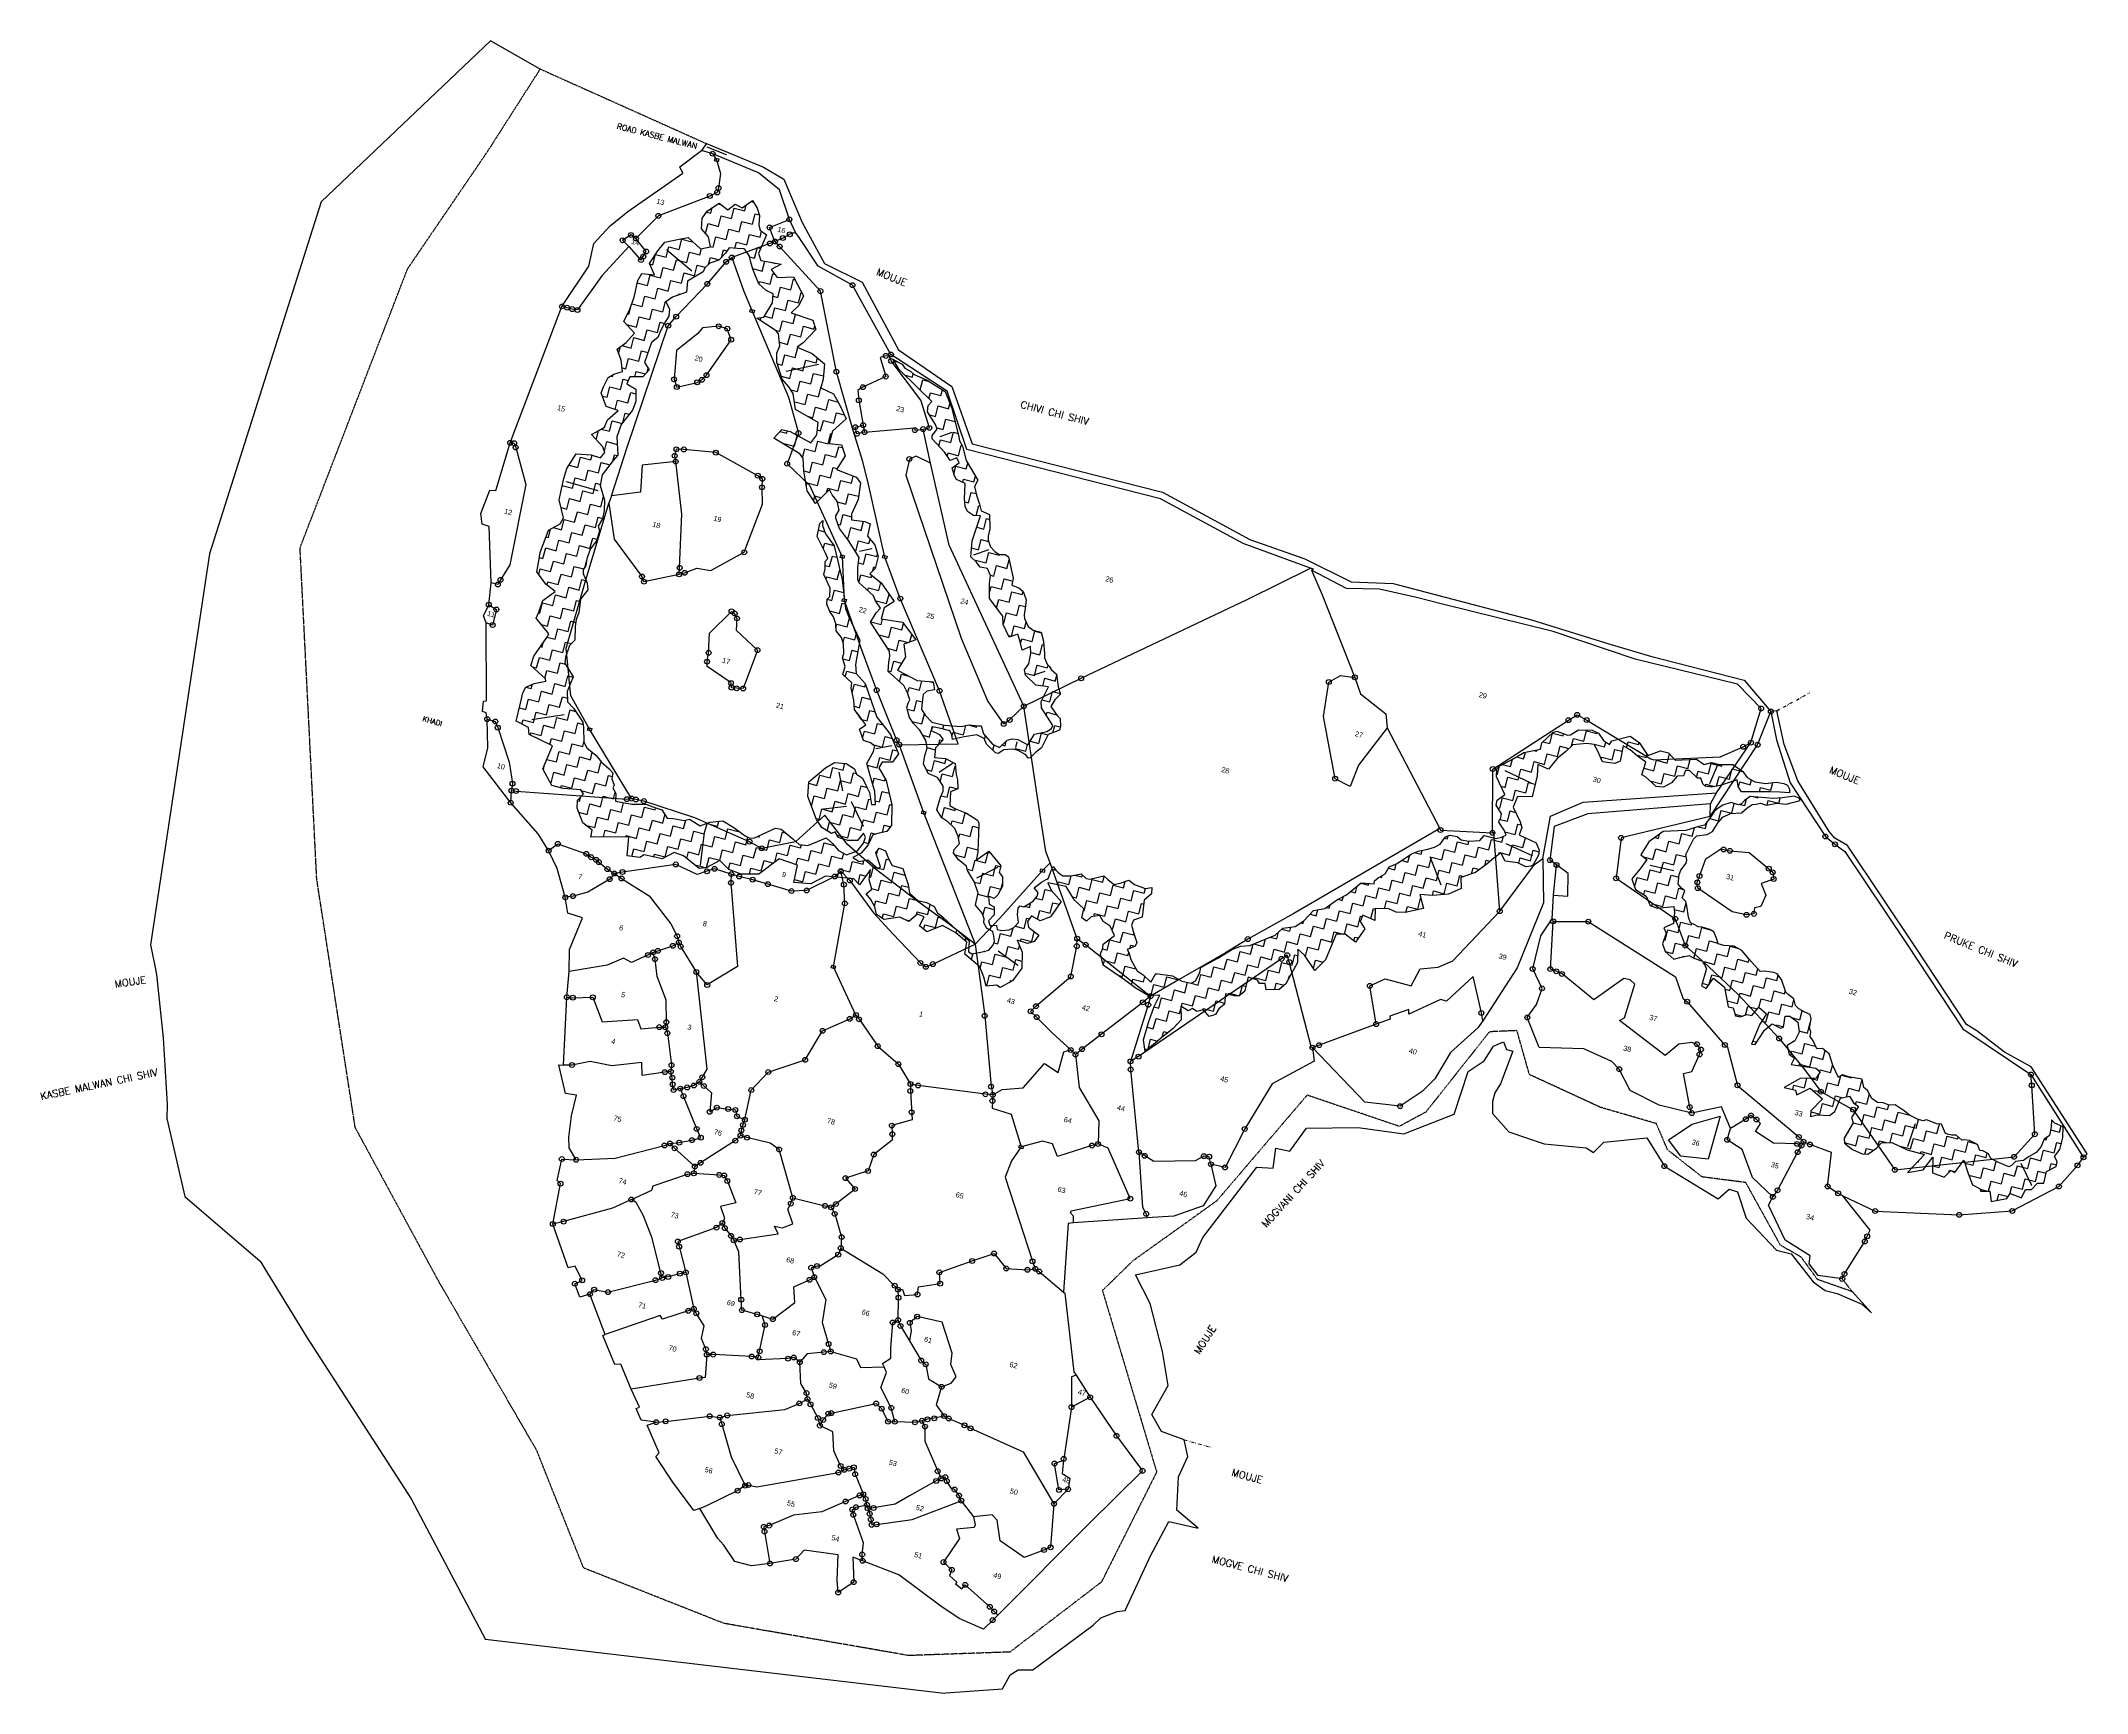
# Model space of a CAD drawing. Header units: metres. Extents: x 338426 to 341930, y 1767502 to 1770330.
import ezdxf

# ---------------------------------------------------------------- set-up
doc = ezdxf.new("R2010")
doc.units = ezdxf.units.M
doc.linetypes.add('DASHDOT', pattern=[1, 0.5, -0.25, 0, -0.25])
doc.linetypes.add('DIVIDE', pattern=[1.25, 0.5, -0.25, 0, -0.25, 0, -0.25])
for name, color, linetype in [('OFF', 1, 'Continuous'), ('POLY_HATCH', 12, 'Continuous'), ('POLY_PARCEL', 6, 'Continuous'), ('POLY_ROAD', 30, 'Continuous'), ('POLY_WATER', 4, 'Continuous'), ('SYM_ARROW', 1, 'Continuous'), ('TEXT_MAPIN', 7, 'Continuous'), ('TEXT_MAPOUT', 7, 'Continuous'), ('TEXT_PARCEL', 7, 'Continuous'), ('V_BOUND_LINE', 7, 'Continuous'), ('V_BOUND_STREAM_LINE', 7, 'DASHDOT'), ('V_DIVIDE_LINE', 7, 'DIVIDE')]:
    doc.layers.add(name, color=color, linetype=linetype)
doc.styles.get("Standard").update_dxf_attribs({"font": 'simplex.shx'})
doc.styles.add('TEXT_MAP', font='')
doc.styles.get('TEXT_MAP').set_extended_font_data('Kruti Dev 050')

msp = doc.modelspace()

# ---------------------------------------------------------------- linework, layer by layer
for points in [[(339580.3, 1770129.8), (339587, 1770128.1), (339585.8, 1770123.5), (339579.2, 1770125.2)], [(339641.1, 1769870.8), (339647.7, 1769869.1), (339646.5, 1769864.5), (339639.9, 1769866.3)], [(339795.6, 1769450.5), (339802.2, 1769448.8), (339801, 1769444.2), (339794.4, 1769446)], [(339868.4, 1769449.9), (339875, 1769448.1), (339873.8, 1769443.6), (339867.2, 1769445.3)], [(339798.9, 1769376), (339805.5, 1769374.2), (339804.3, 1769369.7), (339797.7, 1769371.4)], [(339362.9, 1769155.3), (339369.5, 1769153.6), (339368.3, 1769149), (339361.7, 1769150.7)], [(339934.8, 1769012.7), (339941.4, 1769011), (339940.2, 1769006.4), (339933.6, 1769008.1)], [(340138.4, 1768913.4), (340145, 1768911.7), (340143.8, 1768907.1), (340137.2, 1768908.8)], [(339780.2, 1768748.3), (339786.8, 1768746.6), (339785.6, 1768742), (339779, 1768743.7)], [(340101.8, 1768440.3), (340108.4, 1768438.5), (340107.2, 1768434), (340100.6, 1768435.7)]]:
    msp.add_lwpolyline(points, close=True)
for centre in [(339576.3, 1770137.1), (339571.4, 1770064.7), (339583.9, 1770070.9), (339586.2, 1770078.2), (339483.3, 1770030.7), (339707.7, 1770024.7), (339422.1, 1769989), (339436.5, 1769998.1), (339444.9, 1769992.1), (339673.8, 1770010.8), (339674.1, 1769983.4), (339683, 1769986.8), (339691, 1769978.3), (339696.4, 1769992.8), (339708.5, 1769999.2), (339453.5, 1769955.1), (339457.5, 1769961.1), (339462.3, 1769969.8), (339599.4, 1769952.1), (339609, 1769959.5), (339567.2, 1769914.4), (339815.8, 1769912.2), (339318.3, 1769875.8), (339327.2, 1769873.5), (339760.8, 1769902), (339335.8, 1769871.2), (339344.9, 1769869.7), (339500.2, 1769842.8), (339513.8, 1769858.3), (339586.6, 1769841.8), (339601.3, 1769837.6), (339608, 1769818.8), (339872.9, 1769791.1), (339881.5, 1769793.4), (339881.8, 1769782.4), (339510.1, 1769751), (339515, 1769737.8), (339549.7, 1769745.8), (339557.9, 1769750.1), (339565.8, 1769758.1), (339788.1, 1769764), (339833.6, 1769737.5), (339872.6, 1769755.7), (339826.5, 1769715.1), (339820.5, 1769669.1), (339833.9, 1769672.6), (339922.6, 1769664.1), (339936.8, 1769665.8), (339947.3, 1769667.8), (339229.6, 1769642.2), (339236.5, 1769641.6), (339239, 1769634.4), (339514, 1769631.2), (339526.9, 1769631), (339723.2, 1769659), (339823.3, 1769657.8), (339836.4, 1769660.5), (339511.2, 1769620.2), (339513, 1769610.2), (339581.8, 1769625.5), (339703.8, 1769606.5), (339913.1, 1769614.6), (339653.6, 1769586), (339660.8, 1769566.1), (339661.4, 1769580.6), (339630.4, 1769455), (339519.7, 1769428.3), (339528.4, 1769419.8), (339208.4, 1769399.9), (339213.1, 1769407.9), (339455.2, 1769413.5), (339458.7, 1769404.7), (339518.8, 1769417.3), (339192.9, 1769365.3), (339206, 1769357.1), (339608.6, 1769353.8), (339613.9, 1769350.3), (339897.6, 1769375.7), (339199.5, 1769330.4), (339617.9, 1769341.8), (339569.3, 1769282.8), (339653.1, 1769287.5), (339566.7, 1769267.7), (339607.8, 1769231.3), (339608.6, 1769223.2), (339617.4, 1769222.2), (339628.5, 1769221.8), (339857, 1769218.9), (339964.8, 1769217.7), (340207.3, 1769239.3), (340631.4, 1769232.9), (340675.9, 1769240.9), (340109, 1769191.4), (341056.6, 1769176.7), (341371.5, 1769187.6), (341388.2, 1769182.4), (339190.3, 1769169.4), (339204.1, 1769165.4), (339208.3, 1769154.8), (340074.5, 1769161.1), (340074.5, 1769161.1), (340084.8, 1769168), (341041.7, 1769167.7), (341072.8, 1769167.8), (339891.3, 1769133.5), (339895.9, 1769125.6), (341340.8, 1769122.1), (341354.1, 1769129.2), (341365.5, 1769125.3), (340642.1, 1769067.4), (340912, 1769084), (339231.9, 1769047), (339233.5, 1769059), (339239.6, 1769046.3), (339429.3, 1769032.3), (339437.2, 1769033.4), (339230.5, 1769026.3), (339444.6, 1769031.8), (339458.5, 1769029.1), (340822.6, 1768979.6), (340911.4, 1768974.8), (341131.7, 1768966.3), (341481.5, 1768968.5), (339295.4, 1768944.3), (339311.2, 1768955.9), (339359.9, 1768938.8), (339368.1, 1768933), (339376.9, 1768928.6), (339639.5, 1768959.6), (339660.2, 1768948.2), (341009.9, 1768928), (341307.3, 1768946.3), (341318.1, 1768943.9), (341497.9, 1768955.1), (339381.4, 1768924.7), (339396.1, 1768912.7), (339400, 1768895.5), (339408, 1768905.3), (339420.3, 1768896.6), (339422, 1768907.7), (339513.2, 1768920.7), (339566.5, 1768908.9), (339579.6, 1768913.1), (339608.2, 1768904.2), (339621.7, 1768900), (339644.8, 1768894.6), (339785.3, 1768900), (339795.6, 1768909.1), (339811.2, 1768893.1), (341021.2, 1768919.8), (341123.2, 1768897), (341266, 1768900.8), (341384.6, 1768913.4), (341391.3, 1768907.2), (341393.1, 1768895.7), (339324, 1768864.4), (339337.2, 1768866.5), (339607.6, 1768889.3), (339670.7, 1768886.9), (339711.1, 1768875.1), (339737.2, 1768876.2), (339737.2, 1768876.2), (339801, 1768886.1), (341262.2, 1768890.1), (341263.1, 1768880.1), (339802.7, 1768854), (340924, 1768840.8), (341015.5, 1768823.3), (341075.6, 1768822.8), (341224.5, 1768827.5), (341346.4, 1768834.5), (341359.2, 1768836), (339515.4, 1768798), (339518.3, 1768787), (340200.4, 1768793.6), (340492.5, 1768792.9), (339465.6, 1768765.7), (339474.1, 1768770.1), (339477.6, 1768758.6), (339482.3, 1768772.9), (339508.1, 1768781.3), (339521.4, 1768780.1), (339932, 1768752.1), (340199.7, 1768780.8), (340215, 1768783.2), (340550.4, 1768759), (340560.1, 1768765.3), (340563.6, 1768753.8), (341241.7, 1768781.8), (339548.3, 1768736.6), (339941.3, 1768745.5), (339953.2, 1768750.1), (340189.6, 1768728.8), (340980.4, 1768741.8), (341010.6, 1768741.6), (341020.8, 1768737.8), (341030.6, 1768733.2), (339326.5, 1768693.4), (339336.9, 1768692.6), (339371.1, 1768693.3), (339567, 1768714.4), (340312.9, 1768684.6), (340326.1, 1768695.1), (340701.6, 1768713), (340996.4, 1768708.5), (341244.9, 1768685.8), (339497, 1768650.8), (339810.9, 1768656.3), (339821.7, 1768662.9), (339826.9, 1768655.7), (340042.1, 1768661.5), (340120.7, 1768669.2), (340129.9, 1768678), (340131, 1768659.2), (340322.1, 1768680.4), (340712.4, 1768647.4), (340892.5, 1768666.5), (340971.2, 1768658.7), (339485, 1768642.3), (339495.3, 1768641.9), (339498.8, 1768631.9), (339764.5, 1768635.9), (340242.2, 1768629.9), (341261.6, 1768613.1), (341402.4, 1768622.8), (339335.3, 1768577.3), (339505.9, 1768577.2), (339734.7, 1768586.2), (339858.9, 1768609.6), (339894.3, 1768578.9), (340189.3, 1768603.1), (340197.6, 1768595.5), (340208.8, 1768604.5), (340291.8, 1768583.6), (340305.4, 1768591.7), (340603.3, 1768607.2), (340614.6, 1768611.4), (341266.1, 1768595.3), (341268.5, 1768603.8), (341309.5, 1768611.6), (339494.4, 1768565.1), (339504.7, 1768566.1), (339507.1, 1768555.8), (339507.7, 1768544.3), (339544.2, 1768542.4), (339553.6, 1768548.7), (339558.5, 1768556.4), (339671.5, 1768565.3), (339915.1, 1768544.8), (339928, 1768542.4), (340292.1, 1768569.7), (341128.7, 1768570.3), (341331, 1768542.5), (341833.6, 1768561.2), (341834.9, 1768542.6), (339509.4, 1768534.5), (339521, 1768537), (339526.4, 1768524.2), (339532.6, 1768539), (339561.1, 1768541.6), (339642.4, 1768534.5), (339914.8, 1768533), (340043.3, 1768527.3), (340053, 1768540.4), (340055.3, 1768516), (340055.9, 1768526.2), (340753.3, 1768506.9), (341473.8, 1768531.9), (339571.2, 1768497.3), (339583.4, 1768504.5), (339602.8, 1768502), (339615.1, 1768500.4), (339617.9, 1768489.5), (339628.2, 1768474.8), (339631.4, 1768483.9), (339883.2, 1768473.7), (339917, 1768496.5), (341249.3, 1768505.1), (341252.7, 1768495.1), (341345.4, 1768484.6), (341354.1, 1768491), (341363.5, 1768484.1), (341529.1, 1768500.9), (339493.9, 1768439.7), (339503.2, 1768443.1), (339519.1, 1768444.5), (339540.9, 1768448.8), (339548.9, 1768468), (339555.9, 1768453), (339615.2, 1768447.9), (339623.9, 1768456.5), (339625.3, 1768465.5), (339635, 1768453.1), (339883.9, 1768459), (340225.8, 1768439.5), (340236.1, 1768442.2), (340487.3, 1768468), (341313.5, 1768449.3), (341433, 1768442.3), (341436.1, 1768454.3), (341440.6, 1768439.5), (341444.1, 1768446), (341455.1, 1768441.3), (341840.3, 1768458.9), (339317.9, 1768416.4), (339342.4, 1768415.2), (339511.1, 1768434.9), (339545.8, 1768403.7), (339555.6, 1768410), (339690.2, 1768432.8), (339852.2, 1768424.3), (340306.2, 1768428.2), (340316, 1768422), (340417.2, 1768421.3), (340426.4, 1768420.5), (340429.5, 1768407.5), (340453.6, 1768402), (341205.8, 1768404.3), (341434, 1768428.2), (341804.5, 1768420.2), (341913.2, 1768405.6), (341923.4, 1768419.3), (339315.6, 1768374.3), (339533.3, 1768390.6), (339544.1, 1768392), (339587.6, 1768389.3), (339596, 1768388.2), (339601.5, 1768378.8), (339803.8, 1768383.8), (339842.4, 1768396), (341485.4, 1768369.4), (341600.4, 1768398), (341881.4, 1768369.5), (339437.1, 1768347.1), (339710.2, 1768340.2), (339713.5, 1768350.1), (339768.6, 1768336.4), (339779.1, 1768333.8), (339787.6, 1768339.6), (339820, 1768365.1), (340291.4, 1768348.7), (341391.7, 1768351.7), (341399.6, 1768363), (341503.5, 1768357.7), (339302.6, 1768305.2), (339321.1, 1768309.3), (339582.9, 1768299.1), (339592.9, 1768306.9), (339597.2, 1768298.1), (339785.2, 1768322.5), (340318.6, 1768322.8), (341566.7, 1768327.4), (341710.6, 1768320.9), (341801.6, 1768327.6), (339516.6, 1768275.4), (339518.8, 1768266.5), (339607.7, 1768285), (339612.4, 1768277.4), (339622.8, 1768278.8), (339795.6, 1768263.8), (339797.1, 1768282.9), (341549.1, 1768275.3), (341553.1, 1768284.2), (339744.9, 1768230.4), (339755, 1768233.3), (339791.3, 1768252.7), (340020.7, 1768242), (340058.1, 1768254.7), (340079, 1768229.2), (340115.3, 1768226.8), (340124, 1768241.4), (340128.7, 1768228.6), (339340.3, 1768203), (339352.8, 1768208.8), (339373.4, 1768192.9), (339478.5, 1768209.1), (339487.7, 1768221.3), (339489.9, 1768212.9), (339500.2, 1768214.6), (339520.1, 1768220.2), (339530.4, 1768222.4), (339742.2, 1768209.7), (339750.4, 1768214.4), (339887.9, 1768199.7), (339893.7, 1768192.9), (339964.5, 1768222.4), (339965.7, 1768203.2), (340135.5, 1768223.9), (341510.4, 1768211.3), (341514.3, 1768219.8), (339366.2, 1768185.2), (339397, 1768188.7), (339534.6, 1768156.5), (339543.9, 1768160.2), (339625.2, 1768175.7), (339626.4, 1768157.7), (339894.5, 1768179.1), (339927, 1768184.5), (339548.3, 1768152.4), (339652.4, 1768150.6), (339665.9, 1768132.4), (339679.4, 1768142.3), (339884.5, 1768136.7), (339893.8, 1768140.8), (339898, 1768130.8), (339913.9, 1768136.1), (339926.4, 1768146.7), (339564.7, 1768091), (339656.7, 1768087.4), (339774.8, 1768099.8), (339778.5, 1768087), (339566.4, 1768081.7), (339577.1, 1768081.8), (339643.1, 1768078.4), (339654.3, 1768076.9), (339705.2, 1768074.8), (339715.1, 1768076.7), (339725.5, 1768068.8), (339766.8, 1768085.8), (339933.3, 1768071.5), (339941.1, 1768065), (339553.7, 1768041.6), (339968.3, 1768026.5), (339724.6, 1767998.2), (339737, 1768015.9), (339738.6, 1768005.6), (339743.8, 1767996.7), (339779.4, 1767981.6), (339856.1, 1767997.9), (339865.6, 1767989.2), (339882.1, 1767990.6), (340190.8, 1767991.8), (340222.6, 1768008.7), (339479.7, 1767966), (339495.7, 1767967.5), (339571.2, 1767976.4), (339588.7, 1767974.1), (339592, 1767962.8), (339601.2, 1767977.6), (339756.4, 1767973.3), (339759.7, 1767960.2), (339765.5, 1767969.9), (339774.4, 1767980.6), (339876.5, 1767967), (339888.3, 1767966.8), (339922.6, 1767965.7), (339934.6, 1767968.5), (339939.8, 1767958.5), (339944.1, 1767971), (339955.7, 1767972.7), (339972.4, 1767976.6), (339980.5, 1767972.4), (340007.4, 1767960.7), (340017.9, 1767955.6), (340267.7, 1767942.6), (339791.6, 1767880), (339795.4, 1767891.1), (339801.4, 1767884.5), (339809.9, 1767886.5), (339817.9, 1767888.8), (339820.2, 1767877), (339961.6, 1767882.1), (340161.6, 1767895.2), (340177.4, 1767903.2), (340312.4, 1767882.9), (339619.1, 1767848.9), (339632, 1767857.4), (339637.5, 1767858.4), (339834.3, 1767842.5), (339959, 1767865.4), (339967.4, 1767869.8), (339974.6, 1767872.1), (339977.3, 1767865.2), (339990.3, 1767850.7), (340169.2, 1767850), (340184.8, 1767851.3), (339803.9, 1767830.3), (339815.3, 1767816.3), (339817.2, 1767807.5), (339821.7, 1767820.6), (339827.9, 1767840.7), (339838.4, 1767834.5), (339840.5, 1767824.7), (339841.7, 1767818.5), (339845.2, 1767809.2), (339851.7, 1767819.2), (339998.1, 1767840.6), (340002, 1767831.7), (340160.7, 1767826.4), (339664, 1767786.9), (339665, 1767778.8), (339673.2, 1767789.1), (339847.2, 1767799.6), (339848.6, 1767790.2), (339856.8, 1767791.2), (339832.4, 1767739.7), (340143.6, 1767747.2), (340154.9, 1767751.9), (339674.4, 1767724.1), (339718.8, 1767731.7), (339833, 1767728.8), (339971.6, 1767726.6), (339985.9, 1767713.2), (339791.2, 1767674.5), (339817.8, 1767692.3), (340008.8, 1767687.7), (340050.9, 1767650), (340058.3, 1767642), (340055.8, 1767627.3)]:
    msp.add_circle(centre, 4.18)
at = {"layer": 'OFF'}
for p, q in [((339195.8, 1770330.2), (338905.7, 1770054.9)), ((339281.1, 1770282.1), (339195.8, 1770330.2)), ((339565.7, 1770154.4), (339557.3, 1770142.9)), ((338905.7, 1770054.9), (338714.5, 1769452.3)), ((338714.5, 1769452.3), (338614, 1768783.3)), ((341398.6, 1769183.8), (341388.2, 1769182.4)), ((341284.4, 1769002.9), (341284.7, 1769024.6)), ((341923.4, 1768419.3), (341929.6, 1768425.1)), ((341527.3, 1768189.6), (341560.6, 1768153.1)), ((339967.4, 1767502.4), (339187.1, 1767593.9)), ((339187.1, 1767593.9), (339187.1, 1767593.9))]:
    msp.add_line(p, q, dxfattribs=at)
at = {"layer": 'POLY_HATCH'}
for p, q in [((339567.5, 1770039.3), (339587.3, 1770052.7)), ((339587.3, 1770052.7), (339602.1, 1770041.1)), ((339627, 1770044.7), (339644.3, 1770057.2)), ((339644.3, 1770057.2), (339652.5, 1770044.2)), ((339557.1, 1770008.7), (339558.1, 1770027)), ((339558.1, 1770027), (339567.5, 1770039.3)), ((339602.1, 1770041.1), (339614.7, 1770051)), ((339614.7, 1770051), (339627, 1770044.7)), ((339652.5, 1770044.2), (339656.2, 1770031.6)), ((339656.2, 1770031.6), (339655.6, 1770014.7)), ((339482.2, 1769970.9), (339494.5, 1769985.5)), ((339494.5, 1769985.5), (339519.1, 1769990.7)), ((339519.1, 1769990.7), (339534.6, 1769993.7)), ((339534.6, 1769993.7), (339555.2, 1769974.3)), ((339569, 1769994.7), (339557.1, 1770008.7)), ((339572.3, 1769977.6), (339569, 1769994.7)), ((339668.4, 1769998.2), (339654.6, 1769966.2)), ((339655.6, 1770014.7), (339657.4, 1770006.5)), ((339657.4, 1770006.5), (339668.4, 1769998.2)), ((339467.9, 1769949.1), (339482.2, 1769970.9)), ((339476.8, 1769929.7), (339467.9, 1769949.1)), ((339555.2, 1769974.3), (339572.3, 1769977.6)), ((339571.6, 1769949.9), (339562.6, 1769942.1)), ((339587, 1769955.1), (339571.6, 1769949.9)), ((339598.1, 1769966.7), (339587, 1769955.1)), ((339604.8, 1769975.8), (339598.1, 1769966.7)), ((339618.1, 1769975), (339604.8, 1769975.8)), ((339629.7, 1769974.1), (339618.1, 1769975)), ((339631.9, 1769972.7), (339629.7, 1769974.1)), ((339639.3, 1769961.6), (339631.9, 1769972.7)), ((339641.4, 1769951.4), (339639.3, 1769961.6)), ((339644.9, 1769939.7), (339641.4, 1769951.4)), ((339654.6, 1769966.2), (339658.5, 1769954.3)), ((339658.5, 1769954.3), (339693.4, 1769948.3)), ((339693.4, 1769948.3), (339676.2, 1769938.9)), ((339442, 1769891.5), (339448, 1769920.2)), ((339448, 1769920.2), (339455, 1769932.3)), ((339455, 1769932.3), (339476.8, 1769929.7)), ((339533.4, 1769919), (339531.2, 1769900.2)), ((339541.7, 1769923.9), (339533.4, 1769919)), ((339560.2, 1769935.2), (339541.7, 1769923.9)), ((339562.6, 1769942.1), (339560.2, 1769935.2)), ((339649.9, 1769928.1), (339644.9, 1769939.7)), ((339655.5, 1769914.3), (339649.9, 1769928.1)), ((339668.1, 1769902.9), (339655.5, 1769914.3)), ((339676.2, 1769938.9), (339686.6, 1769925.3)), ((339686.6, 1769925.3), (339714.8, 1769926.5)), ((339714.8, 1769926.5), (339721.4, 1769913.1)), ((339721.4, 1769913.1), (339731.9, 1769894.1)), ((339434.5, 1769871.3), (339442, 1769891.5)), ((339507.3, 1769891.4), (339496.1, 1769883.5)), ((339496.1, 1769883.5), (339502.2, 1769871.7)), ((339531.2, 1769900.2), (339507.3, 1769891.4)), ((339663.9, 1769857.3), (339679, 1769881.9)), ((339679.6, 1769897.2), (339668.1, 1769902.9)), ((339679, 1769881.9), (339679.6, 1769897.2)), ((339724, 1769877.3), (339710.6, 1769864.6)), ((339731.9, 1769894.1), (339724, 1769877.3)), ((339424.2, 1769850), (339434.5, 1769871.3)), ((339442.2, 1769829.8), (339424.2, 1769850)), ((339495.5, 1769850.1), (339487.7, 1769834.9)), ((339501, 1769858.9), (339495.5, 1769850.1)), ((339502.2, 1769871.7), (339501, 1769858.9)), ((339652.1, 1769855.5), (339663.9, 1769857.3)), ((339685.3, 1769833.9), (339652.1, 1769855.5)), ((339710.6, 1769864.6), (339747.8, 1769852.5)), ((339747.8, 1769852.5), (339752.9, 1769836.5)), ((339412.7, 1769802.7), (339428.1, 1769814.1)), ((339428.1, 1769814.1), (339442.2, 1769829.8)), ((339471.6, 1769814.3), (339459.8, 1769779.7)), ((339482.4, 1769822.8), (339471.6, 1769814.3)), ((339487.7, 1769834.9), (339482.4, 1769822.8)), ((339688.8, 1769828.7), (339685.3, 1769833.9)), ((339686.2, 1769796), (339691.5, 1769808.1)), ((339691.5, 1769808.1), (339688.8, 1769828.7)), ((339731.3, 1769813.4), (339720.9, 1769806.1)), ((339752.9, 1769836.5), (339731.3, 1769813.4)), ((339419.4, 1769783.9), (339412.7, 1769802.7)), ((339422.1, 1769764.6), (339419.4, 1769783.9)), ((339459.8, 1769779.7), (339467.3, 1769767)), ((339685.9, 1769780.5), (339686.2, 1769796)), ((339695.5, 1769751.1), (339685.9, 1769780.5)), ((339720.9, 1769806.1), (339746.8, 1769795.4)), ((339746.8, 1769795.4), (339767.7, 1769777.6)), ((339767.7, 1769777.6), (339765.5, 1769751.1)), ((339895.7, 1769767.7), (339885.1, 1769784.9)), ((339885.1, 1769784.9), (339900.9, 1769777.1)), ((339900.9, 1769777.1), (339905.5, 1769770)), ((339385.3, 1769727.7), (339389.6, 1769738.2)), ((339389.6, 1769738.2), (339397.6, 1769753.9)), ((339397.6, 1769753.9), (339406.9, 1769760)), ((339406.9, 1769760), (339422.1, 1769764.6)), ((339434.5, 1769755.3), (339429.2, 1769743.2)), ((339429.2, 1769743.2), (339444.7, 1769734.3)), ((339456.7, 1769755.2), (339434.5, 1769755.3)), ((339467.3, 1769767), (339456.7, 1769755.2)), ((339706.7, 1769738.4), (339695.5, 1769751.1)), ((339714.4, 1769726.7), (339706.7, 1769738.4)), ((339765.5, 1769751.1), (339761.7, 1769736.6)), ((339928.4, 1769736), (339895.7, 1769767.7)), ((339905.5, 1769770), (339914.9, 1769764.8)), ((339914.9, 1769764.8), (339921.5, 1769759.3)), ((339921.5, 1769759.3), (339943.8, 1769749.7)), ((339943.8, 1769749.7), (339956.3, 1769741.6)), ((339956.3, 1769741.6), (339974.2, 1769729.9)), ((339394, 1769704.5), (339385.3, 1769727.7)), ((339414.7, 1769697.5), (339394, 1769704.5)), ((339444.6, 1769713.3), (339439, 1769698.1)), ((339444.7, 1769734.3), (339444.6, 1769713.3)), ((339718.2, 1769699.5), (339714.4, 1769726.7)), ((339761.7, 1769736.6), (339783, 1769726.3)), ((339783, 1769726.3), (339793.2, 1769707.9)), ((339793.2, 1769707.9), (339804.6, 1769683.2)), ((339951.6, 1769713.2), (339928.4, 1769736)), ((339944.4, 1769695.5), (339945.4, 1769706.2)), ((339945.4, 1769706.2), (339951.6, 1769713.2)), ((339974.2, 1769729.9), (339985, 1769702.9)), ((339985, 1769702.9), (339997.4, 1769655.5)), ((339377.2, 1769661.1), (339390.9, 1769668.9)), ((339390.9, 1769668.9), (339396.5, 1769681.4)), ((339396.5, 1769681.4), (339414.7, 1769697.5)), ((339419.6, 1769673.6), (339412, 1769652.4)), ((339439, 1769698.1), (339419.6, 1769673.6)), ((339757.1, 1769677), (339718.2, 1769699.5)), ((339754.4, 1769656.2), (339757.1, 1769677)), ((339804.6, 1769683.2), (339781.3, 1769662.2)), ((339957.6, 1769673.8), (339944.4, 1769695.5)), ((339960.9, 1769665.9), (339957.6, 1769673.8)), ((339369, 1769656.3), (339377.2, 1769661.1)), ((339388.4, 1769635.7), (339369, 1769656.3)), ((339391.9, 1769625.5), (339388.4, 1769635.7)), ((339412, 1769652.4), (339414, 1769621.2)), ((339681.2, 1769650.5), (339694.8, 1769665.3)), ((339725.8, 1769623.3), (339681.2, 1769650.5)), ((339694.8, 1769665.3), (339708.9, 1769661.6)), ((339708.9, 1769661.6), (339744.2, 1769642.2)), ((339744.2, 1769642.2), (339754.4, 1769656.2)), ((339781.3, 1769662.2), (339775.8, 1769641.2)), ((339775.8, 1769641.2), (339796.9, 1769638.8)), ((339796.9, 1769638.8), (339802.9, 1769620.2)), ((339952.1, 1769654.8), (339960.9, 1769665.9)), ((339952.3, 1769649.3), (339952.1, 1769654.8)), ((339973.7, 1769626), (339952.3, 1769649.3)), ((339997.4, 1769655.5), (339998.7, 1769646)), ((339998.7, 1769646), (340003.8, 1769636.6)), ((340003.8, 1769636.6), (340010.3, 1769612.3)), ((339321.4, 1769581.2), (339326.7, 1769598.4)), ((339326.7, 1769598.4), (339342.6, 1769623.7)), ((339342.6, 1769623.7), (339368.4, 1769621.6)), ((339368.4, 1769621.6), (339384.2, 1769616.7)), ((339384.2, 1769616.7), (339391.9, 1769625.5)), ((339406.2, 1769612.1), (339386.8, 1769587.5)), ((339414, 1769621.2), (339406.2, 1769612.1)), ((339731.4, 1769615.9), (339725.8, 1769623.3)), ((339732.2, 1769594.1), (339731.4, 1769615.9)), ((339802.9, 1769620.2), (339788.3, 1769596.9)), ((339983, 1769612.2), (339973.7, 1769626)), ((339994.5, 1769616.8), (339983, 1769612.2)), ((339986.2, 1769599.6), (339998.2, 1769608.3)), ((339990.1, 1769585.6), (339986.2, 1769599.6)), ((339998.2, 1769608.3), (339994.5, 1769616.8)), ((340010.3, 1769612.3), (340030.1, 1769578.6)), ((339313.4, 1769544.5), (339321.4, 1769581.2)), ((339386.8, 1769587.5), (339383.6, 1769569)), ((339383.6, 1769569), (339391.2, 1769544.4)), ((339738, 1769560.3), (339732.2, 1769594.1)), ((339776.3, 1769562.7), (339752.1, 1769538.3)), ((339780.9, 1769553.4), (339776.3, 1769562.7)), ((339788.3, 1769596.9), (339822, 1769583.4)), ((339822, 1769583.4), (339829.5, 1769573.7)), ((339829.5, 1769573.7), (339825.3, 1769545.4)), ((339994, 1769579.8), (339990.1, 1769585.6)), ((340008.8, 1769572.7), (339994, 1769579.8)), ((340007.4, 1769546.6), (340008.8, 1769572.7)), ((340030.1, 1769578.6), (340024.7, 1769567.3)), ((340024.7, 1769567.3), (340027.9, 1769552.9)), ((339320.9, 1769513.9), (339313.4, 1769544.5)), ((339391.2, 1769544.4), (339390.6, 1769525.7)), ((339752.1, 1769538.3), (339738, 1769560.3)), ((339789.4, 1769542.6), (339780.9, 1769553.4)), ((339787.1, 1769517.4), (339792.9, 1769527.2)), ((339792.9, 1769527.2), (339789.4, 1769542.6)), ((339825.3, 1769545.4), (339814.1, 1769520.4)), ((340008.8, 1769533.4), (340007.4, 1769546.6)), ((340012.5, 1769524.9), (340008.8, 1769533.4)), ((340027.9, 1769552.9), (340033.1, 1769537.6)), ((340033.1, 1769537.6), (340036, 1769526.1)), ((339280.7, 1769454.7), (339295.2, 1769492.7)), ((339295.2, 1769492.7), (339315.2, 1769503.8)), ((339315.2, 1769503.8), (339320.9, 1769513.9)), ((339387.6, 1769512), (339380.1, 1769499.9)), ((339380.1, 1769499.9), (339382.3, 1769491.8)), ((339390.6, 1769525.7), (339387.6, 1769512)), ((339755.4, 1769482.2), (339759.5, 1769504.2)), ((339759.5, 1769504.2), (339764.7, 1769509.4)), ((339764.7, 1769509.4), (339764.6, 1769500.8)), ((339764.6, 1769500.8), (339769.5, 1769486.6)), ((339787, 1769513.1), (339787.1, 1769517.4)), ((339793.6, 1769495.8), (339787, 1769513.1)), ((339808.7, 1769475.2), (339793.6, 1769495.8)), ((339814.1, 1769520.4), (339813.8, 1769510.4)), ((339813.8, 1769510.4), (339837.1, 1769507.4)), ((339837.1, 1769507.4), (339846.1, 1769503.5)), ((339846.1, 1769503.5), (339841.4, 1769482.3)), ((340022.7, 1769518.1), (340012.5, 1769524.9)), ((340020.5, 1769474.5), (340034.8, 1769517.1)), ((340034.8, 1769517.1), (340022.7, 1769518.1)), ((340036, 1769526.1), (340050.5, 1769519.6)), ((340050.6, 1769495.3), (340047.8, 1769482.6)), ((340050.5, 1769519.6), (340050.6, 1769495.3)), ((339366.5, 1769460.4), (339361.1, 1769443.6)), ((339377.3, 1769474.8), (339366.5, 1769460.4)), ((339382.3, 1769491.8), (339377.3, 1769474.8)), ((339769.5, 1769453.7), (339755.4, 1769482.2)), ((339769.5, 1769486.6), (339784.1, 1769466.1)), ((339784.1, 1769466.1), (339798.1, 1769408.5)), ((339827, 1769446.2), (339808.7, 1769475.2)), ((339841.4, 1769482.3), (339854, 1769467.6)), ((339854, 1769467.6), (339859.6, 1769447.6)), ((340018.2, 1769447.1), (340020.5, 1769474.5)), ((340047.8, 1769482.6), (340048.1, 1769475.5)), ((340048.1, 1769475.5), (340052.2, 1769464.2)), ((340052.2, 1769464.2), (340059.3, 1769456.4)), ((339275.2, 1769421.5), (339277.5, 1769433.3)), ((339277.5, 1769433.3), (339280.7, 1769454.7)), ((339354.6, 1769424.9), (339354.5, 1769418.4)), ((339359.2, 1769432.3), (339354.6, 1769424.9)), ((339361.1, 1769443.6), (339359.2, 1769432.3)), ((339766.9, 1769416.7), (339768.9, 1769426.4)), ((339768.9, 1769426.4), (339769, 1769439.3)), ((339769, 1769439.3), (339773.6, 1769444.6)), ((339773.6, 1769444.6), (339769.5, 1769453.7)), ((339824.7, 1769408.6), (339825, 1769428.4)), ((339825, 1769428.4), (339826, 1769438.4)), ((339826, 1769438.4), (339827, 1769446.2)), ((339854.3, 1769427.2), (339845.6, 1769417.9)), ((339859.6, 1769447.6), (339854.3, 1769427.2)), ((340028.2, 1769438.1), (340018.2, 1769447.1)), ((340034.6, 1769429.4), (340028.2, 1769438.1)), ((340046.9, 1769427.2), (340034.6, 1769429.4)), ((340051.9, 1769415.2), (340046.9, 1769427.2)), ((340059.3, 1769456.4), (340066.6, 1769451.3)), ((340066.6, 1769451.3), (340077.4, 1769451.2)), ((340077.4, 1769451.2), (340082.7, 1769447.1)), ((340082.7, 1769447.1), (340088.8, 1769420.8)), ((339290.7, 1769400.4), (339275.2, 1769421.5)), ((339285.6, 1769372.3), (339306.7, 1769387.7)), ((339306.7, 1769387.7), (339290.7, 1769400.4)), ((339362.3, 1769390.5), (339350.2, 1769374.9)), ((339354.5, 1769418.4), (339361.6, 1769402)), ((339361.6, 1769402), (339362.3, 1769390.5)), ((339774, 1769400.8), (339766.9, 1769416.7)), ((339777.5, 1769393.5), (339774, 1769400.8)), ((339777, 1769379.1), (339777.5, 1769393.5)), ((339798.1, 1769408.5), (339803.6, 1769358.5)), ((339826.5, 1769403.2), (339824.7, 1769408.6)), ((339851.9, 1769380.5), (339826.5, 1769403.2)), ((339845.6, 1769417.9), (339864.9, 1769402.8)), ((339864.9, 1769402.8), (339886.8, 1769370.7)), ((340050.2, 1769375.8), (340050.5, 1769401.6)), ((340050.5, 1769401.6), (340051.9, 1769415.2)), ((340091, 1769410.5), (340088.5, 1769398.8)), ((340088.5, 1769398.8), (340100.7, 1769394)), ((340088.8, 1769420.8), (340091, 1769410.5)), ((340100.7, 1769394), (340107.7, 1769387.8)), ((340107.7, 1769387.8), (340113.3, 1769373.8)), ((339273.9, 1769342), (339278.9, 1769352.3)), ((339278.9, 1769352.3), (339285.6, 1769372.3)), ((339350.2, 1769374.9), (339347.3, 1769351.4)), ((339771.9, 1769365.9), (339772.1, 1769375)), ((339776.9, 1769353.8), (339771.9, 1769365.9)), ((339772.1, 1769375), (339777, 1769379.1)), ((339783.1, 1769344.6), (339776.9, 1769353.8)), ((339803.6, 1769358.5), (339808.9, 1769345.8)), ((339854.9, 1769371.6), (339851.9, 1769380.5)), ((339863.5, 1769359.1), (339854.9, 1769371.6)), ((339856.1, 1769351.4), (339863.5, 1769359.1)), ((339870, 1769359.6), (339865, 1769340.8)), ((339886.8, 1769370.7), (339870, 1769359.6)), ((340073, 1769345.6), (340050.2, 1769375.8)), ((340111.7, 1769363.4), (340109.8, 1769347.8)), ((340113.3, 1769373.8), (340111.7, 1769363.4)), ((339295.6, 1769315.4), (339273.9, 1769342)), ((339340.6, 1769327.8), (339340, 1769304.8)), ((339342.6, 1769339.7), (339340.6, 1769327.8)), ((339347.3, 1769351.4), (339342.6, 1769339.7)), ((339787, 1769332.5), (339783.1, 1769344.6)), ((339787.7, 1769320.5), (339787, 1769332.5)), ((339797, 1769308.9), (339787.7, 1769320.5)), ((339808.9, 1769345.8), (339828.3, 1769304.6)), ((339846.6, 1769335.5), (339856.1, 1769351.4)), ((339878.8, 1769285.7), (339846.6, 1769335.5)), ((339865, 1769340.8), (339901.6, 1769335.1)), ((339901.6, 1769335.1), (339924, 1769305.2)), ((340073.7, 1769331.6), (340073, 1769345.6)), ((340084.1, 1769309.5), (340073.7, 1769331.6)), ((340109.8, 1769347.8), (340110.4, 1769341.7)), ((340110.4, 1769341.7), (340116.4, 1769327.8)), ((340116.4, 1769327.8), (340125.1, 1769321.7)), ((340125.1, 1769321.7), (340138.7, 1769318.2)), ((340138.7, 1769318.2), (340142.8, 1769303.1)), ((339270.1, 1769277.2), (339292.5, 1769309.3)), ((339292.5, 1769309.3), (339295.6, 1769315.4)), ((339331, 1769295.3), (339324.2, 1769275.3)), ((339340, 1769304.8), (339331, 1769295.3)), ((339800.2, 1769298.3), (339797, 1769308.9)), ((339800.7, 1769281.5), (339800.2, 1769298.3)), ((339828.3, 1769304.6), (339821.1, 1769262.7)), ((339879.4, 1769277.4), (339878.8, 1769285.7)), ((339924, 1769305.2), (339903.4, 1769297.5)), ((339903.4, 1769297.5), (339906.2, 1769275.8)), ((340099, 1769314.7), (340084.1, 1769309.5)), ((340102.6, 1769301.9), (340099, 1769314.7)), ((340106.4, 1769287.5), (340102.6, 1769301.9)), ((340120.4, 1769293.5), (340106.4, 1769287.5)), ((340117.5, 1769264.1), (340121.3, 1769282.5)), ((340121.3, 1769282.5), (340120.4, 1769293.5)), ((340142.8, 1769303.1), (340144.6, 1769281.1)), ((339265.2, 1769261.4), (339270.1, 1769277.2)), ((339290.3, 1769238.6), (339265.2, 1769261.4)), ((339324.2, 1769275.3), (339323.2, 1769265.3)), ((339323.2, 1769265.3), (339337.5, 1769241.6)), ((339798.8, 1769274.5), (339800.7, 1769281.5)), ((339803, 1769259.4), (339798.8, 1769274.5)), ((339799.4, 1769245.8), (339803, 1769259.4)), ((339821.1, 1769262.7), (339822, 1769247.4)), ((339822, 1769247.4), (339837.5, 1769230.4)), ((339877, 1769250.8), (339877.8, 1769266.2)), ((339903.7, 1769227.1), (339877, 1769250.8)), ((339877.8, 1769266.2), (339879.4, 1769277.4)), ((339906.2, 1769275.8), (339892.5, 1769253)), ((339892.5, 1769253), (339926.7, 1769235.6)), ((340110, 1769253.7), (340117.5, 1769264.1)), ((340112.2, 1769244.9), (340110, 1769253.7)), ((340144.6, 1769281.1), (340144.6, 1769274.2)), ((340144.6, 1769274.2), (340149.3, 1769263.3)), ((340149.3, 1769263.3), (340152.3, 1769260.3)), ((340152.3, 1769260.3), (340155.7, 1769254.6)), ((340155.7, 1769254.6), (340165.3, 1769246.2)), ((339247.5, 1769196.6), (339251.3, 1769214.2)), ((339251.3, 1769214.2), (339256.3, 1769224.2)), ((339256.3, 1769224.2), (339270.4, 1769230.6)), ((339270.4, 1769230.6), (339290.8, 1769234.6)), ((339290.8, 1769234.6), (339290.3, 1769238.6)), ((339337.5, 1769241.6), (339327.1, 1769216.4)), ((339327.1, 1769216.4), (339327.9, 1769198.9)), ((339814.6, 1769231.6), (339799.4, 1769245.8)), ((339813.7, 1769222.1), (339814.6, 1769231.6)), ((339818.1, 1769201.6), (339813.7, 1769222.1)), ((339837.5, 1769230.4), (339857.5, 1769173)), ((339910, 1769214.2), (339903.7, 1769227.1)), ((339913.9, 1769202.4), (339910, 1769214.2)), ((339926.7, 1769235.6), (339954, 1769233.1)), ((339942.9, 1769217.4), (339936.7, 1769211.3)), ((339955.9, 1769219.4), (339942.9, 1769217.4)), ((339954, 1769233.1), (339955.9, 1769219.4)), ((340129.7, 1769227.4), (340112.2, 1769244.9)), ((340151.6, 1769224.4), (340129.7, 1769227.4)), ((340138.7, 1769199.7), (340151.6, 1769224.4)), ((340171.6, 1769212.2), (340162, 1769202.4)), ((340165.3, 1769246.2), (340167.8, 1769224.5)), ((340167.8, 1769224.5), (340171.6, 1769212.2)), ((339239.6, 1769166.1), (339247.5, 1769196.6)), ((339327.9, 1769198.9), (339338.2, 1769187.9)), ((339338.2, 1769187.9), (339354.1, 1769164.4)), ((339819.3, 1769185.7), (339818.1, 1769201.6)), ((339831, 1769168.6), (339819.3, 1769185.7)), ((339838.5, 1769159.9), (339823.2, 1769180)), ((339823.2, 1769180), (339831, 1769168.6)), ((339908.8, 1769189.1), (339911.3, 1769196.6)), ((339910.3, 1769182.3), (339908.8, 1769189.1)), ((339913.1, 1769172.4), (339910.3, 1769182.3)), ((339911.3, 1769196.6), (339913.9, 1769202.4)), ((339934.9, 1769198.6), (339934, 1769185.9)), ((339934, 1769185.9), (339940.6, 1769175.7)), ((339936.7, 1769211.3), (339934.9, 1769198.6)), ((340139.1, 1769188.9), (340138.7, 1769199.7)), ((340158.6, 1769158.5), (340139.1, 1769188.9)), ((340162, 1769202.4), (340155.3, 1769191.2)), ((340155.3, 1769191.2), (340166.3, 1769175.4)), ((339260.7, 1769155.2), (339239.6, 1769166.1)), ((339262.3, 1769143.2), (339260.7, 1769155.2)), ((339302.1, 1769123.5), (339262.3, 1769143.2)), ((339354.1, 1769164.4), (339355.4, 1769154.9)), ((339355.4, 1769154.9), (339355.9, 1769130)), ((339827.9, 1769152.4), (339838.5, 1769159.9)), ((339834.7, 1769132.9), (339827.9, 1769152.4)), ((339857.5, 1769173), (339880.5, 1769143.3)), ((339880.5, 1769143.3), (339894.7, 1769110.1)), ((339920.1, 1769162), (339913.1, 1769172.4)), ((339931.1, 1769150.5), (339920.1, 1769162)), ((339941, 1769132.8), (339931.1, 1769150.5)), ((339940.6, 1769175.7), (339951.6, 1769164.3)), ((339952.5, 1769156.3), (339950.3, 1769149.9)), ((339950.3, 1769149.9), (339964.7, 1769142.9)), ((339951.6, 1769164.3), (339972.6, 1769158.8)), ((339966.9, 1769153.6), (339952.5, 1769156.3)), ((339964.7, 1769142.9), (339971, 1769134.2)), ((339982.6, 1769149.5), (339966.9, 1769153.6)), ((339972.6, 1769158.8), (340001.6, 1769156.6)), ((339985.6, 1769142.8), (339982.6, 1769149.5)), ((339986.7, 1769134.4), (339985.6, 1769142.8)), ((340001.6, 1769156.6), (340015.6, 1769159.9)), ((340028.8, 1769142.4), (340006.9, 1769138.9)), ((340015.6, 1769159.9), (340031.4, 1769158.1)), ((340041.3, 1769136.4), (340028.8, 1769142.4)), ((340031.4, 1769158.1), (340036, 1769157.7)), ((340036, 1769157.7), (340040.2, 1769144.2)), ((340040.2, 1769144.2), (340055.6, 1769126.3)), ((340116.1, 1769125.4), (340127.2, 1769143.5)), ((340127.2, 1769143.5), (340148.4, 1769148.2)), ((340150.8, 1769142.8), (340143.1, 1769128.1)), ((340148.4, 1769148.2), (340156.7, 1769153.1)), ((340170.1, 1769150.7), (340150.8, 1769142.8)), ((340156.7, 1769153.1), (340158.6, 1769158.5)), ((340166.3, 1769175.4), (340171.4, 1769170.3)), ((340171.6, 1769156.8), (340170.1, 1769150.7)), ((340171.4, 1769170.3), (340171.6, 1769156.8)), ((340995.8, 1769128.7), (341014.9, 1769146.3)), ((341014.9, 1769146.3), (341021.5, 1769148.9)), ((341021.5, 1769148.9), (341040.2, 1769141.9)), ((341040.2, 1769141.9), (341045.2, 1769142.7)), ((341045.2, 1769142.7), (341058.7, 1769151)), ((341058.7, 1769151), (341082.2, 1769150.3)), ((341082.2, 1769150.3), (341093.3, 1769145.2)), ((341093.3, 1769145.2), (341101.4, 1769132.9)), ((339285.7, 1769084.4), (339302.1, 1769123.5)), ((339355.9, 1769130), (339360.9, 1769120.1)), ((339360.9, 1769120.1), (339376.9, 1769107.3)), ((339376.9, 1769107.3), (339385.8, 1769095.8)), ((339846.5, 1769128.7), (339834.7, 1769132.9)), ((339840.1, 1769093.7), (339849.2, 1769110.2)), ((339854.2, 1769122.9), (339846.5, 1769128.7)), ((339849.2, 1769110.2), (339851.8, 1769113.8)), ((339851.8, 1769113.8), (339854.2, 1769122.9)), ((339894.7, 1769110.1), (339884.4, 1769095.6)), ((339937.1, 1769092.9), (339939.7, 1769107.3)), ((339939.7, 1769107.3), (339943.5, 1769119.8)), ((339943.5, 1769119.8), (339941, 1769132.8)), ((339957.6, 1769120), (339956, 1769103.7)), ((339971, 1769134.2), (339957.6, 1769120)), ((340006.9, 1769138.9), (339986.7, 1769134.4)), ((340045.1, 1769126.3), (340041.3, 1769136.4)), ((340060.8, 1769111.9), (340045.1, 1769126.3)), ((340055.6, 1769126.3), (340067.4, 1769120.9)), ((340065.3, 1769110.8), (340060.8, 1769111.9)), ((340075, 1769116.8), (340065.3, 1769110.8)), ((340067.4, 1769120.9), (340080.4, 1769133.1)), ((340090.3, 1769117.7), (340075, 1769116.8)), ((340080.4, 1769133.1), (340089.1, 1769135.7)), ((340089.1, 1769135.7), (340098.6, 1769134.8)), ((340099.5, 1769115.8), (340090.3, 1769117.7)), ((340098.6, 1769134.8), (340116.1, 1769125.4)), ((340112.6, 1769108.1), (340099.5, 1769115.8)), ((340116.6, 1769102.8), (340112.6, 1769108.1)), ((340128.8, 1769112.5), (340119.9, 1769103)), ((340139.5, 1769120.5), (340128.8, 1769112.5)), ((340143.1, 1769128.1), (340139.5, 1769120.5)), ((340942.7, 1769098.9), (340965, 1769112)), ((340965, 1769112), (340994, 1769117.8)), ((340994, 1769117.8), (340995.8, 1769128.7)), ((341037.3, 1769114.1), (341022.4, 1769102.1)), ((341049, 1769125.5), (341037.3, 1769114.1)), ((341073.1, 1769127.4), (341049, 1769125.5)), ((341085.4, 1769126), (341073.1, 1769127.4)), ((341092.2, 1769114.7), (341085.4, 1769126)), ((341099.7, 1769096.4), (341092.2, 1769114.7)), ((341101.4, 1769132.9), (341111.8, 1769126.2)), ((341111.8, 1769126.2), (341116.1, 1769132.1)), ((341116.1, 1769132.1), (341147.3, 1769140.1)), ((341135.1, 1769123.9), (341130, 1769097.5)), ((341147.2, 1769116.6), (341135.1, 1769123.9)), ((341159.1, 1769106.3), (341147.2, 1769116.6)), ((341147.3, 1769140.1), (341162.8, 1769129.5)), ((341162.8, 1769129.5), (341177.5, 1769107.4)), ((341177.5, 1769107.4), (341199.5, 1769115.1)), ((341199.5, 1769115.1), (341213.1, 1769111.6)), ((341213.1, 1769111.6), (341224.5, 1769099.4)), ((339300.7, 1769055.7), (339285.7, 1769084.4)), ((339385.8, 1769095.8), (339398.9, 1769084.3)), ((339398.9, 1769084.3), (339405.2, 1769077.3)), ((339405.2, 1769077.3), (339403.7, 1769067.4)), ((339740.7, 1769061.9), (339769.7, 1769086.3)), ((339769.7, 1769086.3), (339785, 1769095.2)), ((339785, 1769095.2), (339805, 1769093.7)), ((339805, 1769093.7), (339819.2, 1769084.1)), ((339819.2, 1769084.1), (339822.8, 1769075.1)), ((339822.8, 1769075.1), (339832.9, 1769068.2)), ((339847, 1769068.8), (339840.1, 1769093.7)), ((339866.7, 1769095.9), (339860.9, 1769086.1)), ((339860.9, 1769086.1), (339873.1, 1769064.6)), ((339884.4, 1769095.6), (339866.7, 1769095.9)), ((339945.1, 1769076.3), (339937.1, 1769092.9)), ((339961.1, 1769069.4), (339945.1, 1769076.3)), ((339956, 1769103.7), (339975, 1769102.1)), ((339975, 1769102.1), (339991.6, 1769093.4)), ((339991.6, 1769093.4), (339993.2, 1769074.7)), ((339993.2, 1769074.7), (339995.7, 1769065.5)), ((340119.9, 1769103), (340116.6, 1769102.8)), ((340918.5, 1769070.5), (340919.1, 1769084.6)), ((340919.1, 1769084.6), (340924.1, 1769089.3)), ((340924.1, 1769089.3), (340942.7, 1769098.9)), ((340988.3, 1769072.4), (340979.4, 1769036.6)), ((340988.9, 1769091.8), (340988.3, 1769072.4)), ((341007.6, 1769083.7), (340988.9, 1769091.8)), ((341022.4, 1769102.1), (341007.6, 1769083.7)), ((341121.2, 1769093.5), (341099.7, 1769096.4)), ((341130, 1769097.5), (341121.2, 1769093.5)), ((341174.1, 1769096), (341159.1, 1769106.3)), ((341167, 1769074.3), (341174.1, 1769096)), ((341173.4, 1769070.8), (341167, 1769074.3)), ((341227.6, 1769071.6), (341217.8, 1769060.1)), ((341224.5, 1769099.4), (341260.9, 1769100.7)), ((341238.7, 1769072.3), (341227.6, 1769071.6)), ((341242.3, 1769081.6), (341238.7, 1769072.3)), ((341249, 1769081.2), (341242.3, 1769081.6)), ((341262.4, 1769068.1), (341249, 1769081.2)), ((341260.9, 1769100.7), (341273.7, 1769092)), ((341273.7, 1769092), (341286.4, 1769095.1)), ((341286.4, 1769095.1), (341299.5, 1769091.7)), ((341299.5, 1769091.7), (341323.3, 1769091.9)), ((341323.3, 1769091.9), (341340, 1769079.5)), ((341340, 1769079.5), (341347.6, 1769069.5)), ((339320.5, 1769050.9), (339300.7, 1769055.7)), ((339350.8, 1769048.4), (339320.5, 1769050.9)), ((339344.7, 1769030.7), (339355.3, 1769041.8)), ((339355.3, 1769041.8), (339350.8, 1769048.4)), ((339403.7, 1769067.4), (339407.8, 1769056.1)), ((339407.8, 1769056.1), (339405.6, 1769051.9)), ((339405.6, 1769051.9), (339410.5, 1769041.9)), ((339410.5, 1769041.9), (339409.8, 1769028.7)), ((339739.5, 1769036.9), (339740.7, 1769061.9)), ((339754, 1768997.5), (339739.5, 1769036.9)), ((339832.9, 1769068.2), (339839.9, 1769053.9)), ((339839.9, 1769053.9), (339844.9, 1769044)), ((339844.9, 1769044), (339848.1, 1769023.3)), ((339853.9, 1769045.5), (339847, 1769068.8)), ((339855, 1769023.1), (339853.9, 1769045.5)), ((339873.1, 1769064.6), (339883.2, 1769022.7)), ((339966.2, 1769062.2), (339961.1, 1769069.4)), ((339970.7, 1769054.5), (339966.2, 1769062.2)), ((339966.5, 1769035.8), (339971.2, 1769046.3)), ((339971.2, 1769046.3), (339970.7, 1769054.5)), ((339983.3, 1769045), (339982.6, 1769021.5)), ((339996, 1769050.3), (339983.3, 1769045)), ((339995.7, 1769065.5), (339996, 1769050.3)), ((340932.7, 1769040.4), (340918.5, 1769070.5)), ((340919.5, 1769030.9), (340932.7, 1769040.4)), ((340954.6, 1769037.2), (340947.1, 1769018.8)), ((340979.4, 1769036.6), (340954.6, 1769037.2)), ((341191.7, 1769053.8), (341173.4, 1769070.8)), ((341204.2, 1769053.2), (341191.7, 1769053.8)), ((341217.8, 1769060.1), (341204.2, 1769053.2)), ((341268, 1769068.5), (341262.4, 1769068.1)), ((341271.8, 1769058.9), (341268, 1769068.5)), ((341275.7, 1769054.7), (341271.8, 1769058.9)), ((341286.7, 1769053.2), (341275.7, 1769054.7)), ((341301.4, 1769055.7), (341286.7, 1769053.2)), ((341330.7, 1769065.3), (341301.4, 1769055.7)), ((341332.3, 1769054), (341330.7, 1769065.3)), ((341338, 1769044.8), (341332.3, 1769054)), ((341387.6, 1769045), (341338, 1769044.8)), ((341352.9, 1769037.2), (341343.1, 1769030.2)), ((341347.6, 1769069.5), (341360.6, 1769062.3)), ((341392.3, 1769033.6), (341352.9, 1769037.2)), ((341360.6, 1769062.3), (341379.2, 1769059)), ((341379.2, 1769059), (341397, 1769061.4)), ((341403.5, 1769044.4), (341387.6, 1769045)), ((341397, 1769061.4), (341410.4, 1769059)), ((341420.1, 1769043.2), (341403.5, 1769044.4)), ((341428.2, 1769037.5), (341408, 1769034.5)), ((341410.4, 1769059), (341416.7, 1769056.2)), ((341416.7, 1769056.2), (341420.3, 1769049.4)), ((341420.3, 1769049.4), (341420.1, 1769043.2)), ((341436.7, 1769034.2), (341428.2, 1769037.5)), ((339344.2, 1769016.9), (339344.7, 1769030.7)), ((339353.9, 1768991.8), (339344.2, 1769016.9)), ((339409.8, 1769028.7), (339437.7, 1769024.1)), ((339437.7, 1769024.1), (339462.3, 1769023.6)), ((339462.3, 1769023.6), (339471.9, 1769020)), ((339471.9, 1769020), (339489.1, 1769013.9)), ((339489.1, 1769013.9), (339498.4, 1768999.6)), ((339848.1, 1769023.3), (339855, 1769023.1)), ((339883.2, 1769022.7), (339882.7, 1768987.8)), ((339960.3, 1769014.3), (339966.5, 1769035.8)), ((339968.5, 1769000.3), (339960.3, 1769014.3)), ((339982.6, 1769021.5), (339991, 1769016.6)), ((339991, 1769016.6), (340010.9, 1769008.2)), ((340010.9, 1769008.2), (340030, 1768996.7)), ((340917.8, 1769022.2), (340919.5, 1769030.9)), ((340926.8, 1769007.5), (340917.8, 1769022.2)), ((340925, 1768998.3), (340926.8, 1769007.5)), ((340947.1, 1769018.8), (340958.7, 1768993.5)), ((341284.9, 1769001.4), (341274.4, 1768987.7)), ((341291.9, 1769012.1), (341284.9, 1769001.4)), ((341298.2, 1769016.8), (341291.9, 1769012.1)), ((341298.1, 1768992.4), (341306, 1769001.5)), ((341305.7, 1769022), (341298.2, 1769016.8)), ((341320.2, 1769026.7), (341305.7, 1769022)), ((341306, 1769001.5), (341318.9, 1769008)), ((341318.9, 1769008), (341337.7, 1769008.9)), ((341333, 1769022.6), (341320.2, 1769026.7)), ((341337.9, 1769024.2), (341333, 1769022.6)), ((341337.7, 1769008.9), (341347, 1769016.8)), ((341343.1, 1769030.2), (341337.9, 1769024.2)), ((341347, 1769016.8), (341355.9, 1769023.5)), ((341355.9, 1769023.5), (341362.9, 1769023.7)), ((341362.9, 1769023.7), (341370.6, 1769025.7)), ((341370.6, 1769025.7), (341380.8, 1769022)), ((341380.8, 1769022), (341398.2, 1769025.4)), ((341408, 1769034.5), (341392.3, 1769033.6)), ((341398.2, 1769025.4), (341414.3, 1769024.1)), ((341414.3, 1769024.1), (341438.5, 1769030.3)), ((341438.5, 1769030.3), (341436.7, 1769034.2)), ((339370, 1768979.1), (339353.9, 1768991.8)), ((339367.7, 1768967.3), (339370, 1768979.1)), ((339385.7, 1768968.1), (339367.7, 1768967.3)), ((339432.8, 1768967.4), (339385.7, 1768968.1)), ((339429.9, 1768935.6), (339432.8, 1768967.4)), ((339498.4, 1768999.6), (339508.5, 1768999.2)), ((339508.5, 1768999.2), (339527.5, 1768995.8)), ((339527.5, 1768995.8), (339536.8, 1768998.2)), ((339536.8, 1768998.2), (339554.9, 1768987)), ((339554.9, 1768987), (339571.5, 1768992.9)), ((339571.5, 1768992.9), (339593.7, 1768995.2)), ((339593.7, 1768995.2), (339612.8, 1768983.8)), ((339612.8, 1768983.8), (339631.7, 1768969.7)), ((339631.7, 1768969.7), (339639.9, 1768965.9)), ((339648, 1768966), (339683.6, 1768982.5)), ((339683.6, 1768982.5), (339693.7, 1768981.1)), ((339693.7, 1768981.1), (339713.6, 1768964.6)), ((339763.4, 1768983.8), (339754, 1768997.5)), ((339779.6, 1768973.6), (339763.4, 1768983.8)), ((339786.3, 1768976.7), (339779.6, 1768973.6)), ((339791.8, 1768966.7), (339786.3, 1768976.7)), ((339807.7, 1768961.5), (339791.8, 1768966.7)), ((339834.7, 1768974.3), (339824.5, 1768961.9)), ((339834.6, 1768957.1), (339837.8, 1768967.6)), ((339837.8, 1768967.6), (339834.7, 1768974.3)), ((339850.4, 1768971.5), (339842.7, 1768954.1)), ((339861.3, 1768974), (339850.4, 1768971.5)), ((339874.5, 1768977), (339861.3, 1768974)), ((339882.7, 1768987.8), (339874.5, 1768977)), ((339979.2, 1768993.7), (339968.5, 1769000.3)), ((339990.7, 1768982.1), (339979.2, 1768993.7)), ((339996.9, 1768968.6), (339990.7, 1768982.1)), ((339999.2, 1768956.7), (339996.9, 1768968.6)), ((340030, 1768996.7), (340032.3, 1768991.3)), ((340031.3, 1768972.7), (340030.9, 1768958.8)), ((340032.3, 1768991.3), (340031.3, 1768972.7)), ((340822.1, 1768955.1), (340831.3, 1768967.8)), ((340831.3, 1768967.8), (340838.6, 1768970.8)), ((340838.6, 1768970.8), (340850.9, 1768968.6)), ((340850.9, 1768968.6), (340858.1, 1768963)), ((340889.6, 1768961.8), (340897.1, 1768970)), ((340897.1, 1768970), (340901.8, 1768969.3)), ((340901.8, 1768969.3), (340917.3, 1768964.8)), ((340917.3, 1768964.8), (340927.2, 1768967.6)), ((340922.5, 1768993), (340923.7, 1768997.5)), ((340931.4, 1768979.4), (340922.5, 1768993)), ((340923.7, 1768997.5), (340925, 1768998.3)), ((340927.2, 1768967.6), (340935.1, 1768970.9)), ((340935.1, 1768970.9), (340931.4, 1768979.4)), ((340961.7, 1768983.8), (340957.5, 1768971.3)), ((340957.5, 1768971.3), (340986.3, 1768957.9)), ((340958.7, 1768993.5), (340961.7, 1768983.8)), ((341204, 1768977), (341179.5, 1768959.4)), ((341242.8, 1768978.7), (341204, 1768977)), ((341262.8, 1768985.1), (341242.8, 1768978.7)), ((341255.7, 1768963.7), (341261.7, 1768969.6)), ((341261.7, 1768969.6), (341279.1, 1768972)), ((341274.4, 1768987.7), (341262.8, 1768985.1)), ((341279.1, 1768972), (341288.2, 1768977.2)), ((341288.2, 1768977.2), (341298.1, 1768992.4)), ((339451.6, 1768932.3), (339429.9, 1768935.6)), ((339459.1, 1768937.3), (339451.6, 1768932.3)), ((339489.7, 1768930), (339459.1, 1768937.3)), ((339510.4, 1768940.9), (339489.7, 1768930)), ((339526.4, 1768935.3), (339510.4, 1768940.9)), ((339553.3, 1768913.6), (339526.4, 1768935.3)), ((339639.9, 1768965.9), (339648, 1768966)), ((339713.6, 1768964.6), (339724.5, 1768954.7)), ((339724.5, 1768954.7), (339739.2, 1768953.1)), ((339739.2, 1768953.1), (339762.8, 1768963)), ((339762.8, 1768963), (339770.7, 1768966.3)), ((339770.7, 1768966.3), (339781.6, 1768956.4)), ((339781.6, 1768956.4), (339792, 1768944.6)), ((339792, 1768944.6), (339805.7, 1768937.2)), ((339805.7, 1768937.2), (339824.1, 1768943.7)), ((339824.5, 1768961.9), (339807.7, 1768961.5)), ((339830.8, 1768940.2), (339816.4, 1768932.6)), ((339816.4, 1768932.6), (339826.9, 1768925.5)), ((339824.1, 1768943.7), (339834.6, 1768957.1)), ((339842.7, 1768954.1), (339830.8, 1768940.2)), ((339855.7, 1768940.6), (339861.6, 1768948.8)), ((339863.4, 1768916.6), (339855.7, 1768940.6)), ((339861.6, 1768948.8), (339872.1, 1768943.9)), ((339872.1, 1768943.9), (339877.3, 1768930.7)), ((339988.5, 1768940.7), (339990, 1768946.2)), ((339997.3, 1768928.7), (339988.5, 1768940.7)), ((339990, 1768946.2), (339999.2, 1768956.7)), ((340027.6, 1768927.9), (340048.9, 1768943.3)), ((340030.2, 1768941.8), (340027.6, 1768927.9)), ((340030.9, 1768958.8), (340030.2, 1768941.8)), ((340048.9, 1768943.3), (340069.9, 1768918.5)), ((340748.3, 1768922.2), (340773.1, 1768938.9)), ((340773.1, 1768938.9), (340784.5, 1768943.4)), ((340784.5, 1768943.4), (340801, 1768946.7)), ((340801, 1768946.7), (340812.2, 1768950.2)), ((340812.2, 1768950.2), (340822.1, 1768955.1)), ((340858.1, 1768963), (340871, 1768960.7)), ((340871, 1768960.7), (340889.6, 1768961.8)), ((340913.6, 1768931.5), (340902.4, 1768921.7)), ((340925.9, 1768940.5), (340913.6, 1768931.5)), ((340933.5, 1768926.3), (340925.9, 1768940.5)), ((340990.3, 1768936.8), (340981, 1768920.2)), ((340986.3, 1768957.9), (340991.6, 1768945.1)), ((340991.6, 1768945.1), (340990.3, 1768936.8)), ((341179.5, 1768959.4), (341165.5, 1768937.3)), ((341165.5, 1768937.3), (341176, 1768929)), ((341242.5, 1768937.7), (341255.7, 1768963.7)), ((341244.2, 1768927.9), (341242.5, 1768937.7)), ((339565.3, 1768915.1), (339553.3, 1768913.6)), ((339588.7, 1768927.6), (339565.3, 1768915.1)), ((339604, 1768912), (339588.7, 1768927.6)), ((339625.2, 1768904.1), (339604, 1768912)), ((339655.4, 1768904), (339625.2, 1768904.1)), ((339690.3, 1768930.5), (339655.4, 1768904)), ((339721.5, 1768919.3), (339690.3, 1768930.5)), ((339715.5, 1768890), (339721.5, 1768919.3)), ((339769.5, 1768900.7), (339744.3, 1768887.2)), ((339817.9, 1768895.8), (339769.5, 1768900.7)), ((339826.9, 1768925.5), (339841.8, 1768928.7)), ((339846.5, 1768911.8), (339827.6, 1768885.6)), ((339841.8, 1768928.7), (339858.9, 1768913.9)), ((339844.2, 1768894.3), (339846.5, 1768911.8)), ((339858.9, 1768913.9), (339863.4, 1768916.6)), ((339877.3, 1768930.7), (339883.4, 1768918.9)), ((339883.4, 1768918.9), (339901.9, 1768913.5)), ((339901.9, 1768913.5), (339911, 1768886.4)), ((340011.1, 1768917.6), (339997.3, 1768928.7)), ((340012.9, 1768910.1), (340011.1, 1768917.6)), ((340019.8, 1768897.5), (340012.9, 1768910.1)), ((340024.2, 1768891.5), (340019.8, 1768897.5)), ((340069.9, 1768918.5), (340067.1, 1768907.1)), ((340067.1, 1768907.1), (340072.6, 1768899.2)), ((340072.6, 1768899.2), (340072.3, 1768883.6)), ((340139.2, 1768890.4), (340151.2, 1768896.9)), ((340151.2, 1768896.9), (340155.8, 1768910.3)), ((340155.8, 1768910.3), (340159.1, 1768916.9)), ((340159.1, 1768916.9), (340164, 1768910.8)), ((340164, 1768910.8), (340167.9, 1768907.1)), ((340167.9, 1768907.1), (340176, 1768901.2)), ((340176, 1768901.2), (340190.1, 1768901.3)), ((340190.1, 1768901.3), (340207.4, 1768904.7)), ((340207.4, 1768904.7), (340215.6, 1768896.6)), ((340215.6, 1768896.6), (340222.3, 1768895.4)), ((340222.3, 1768895.4), (340245.8, 1768901.1)), ((340245.8, 1768901.1), (340253.7, 1768894.2)), ((340709.5, 1768892.7), (340715.8, 1768898)), ((340715.8, 1768898), (340727.7, 1768904.6)), ((340727.7, 1768904.6), (340734.5, 1768916.3)), ((340734.5, 1768916.3), (340748.3, 1768922.2)), ((340882.6, 1768906.9), (340857.1, 1768898.4)), ((340857.1, 1768898.4), (340857.7, 1768879.7)), ((340902.4, 1768921.7), (340882.6, 1768906.9)), ((340955, 1768923.4), (340933.5, 1768926.3)), ((340968.7, 1768916.6), (340955, 1768923.4)), ((340977.1, 1768917.6), (340968.7, 1768916.6)), ((340981, 1768920.2), (340977.1, 1768917.6)), ((341164.4, 1768912.9), (341150, 1768896.3)), ((341150, 1768896.3), (341156.3, 1768877.9)), ((341176, 1768929), (341164.4, 1768912.9)), ((341229.7, 1768886.7), (341231.1, 1768903.3)), ((341231.1, 1768903.3), (341234.2, 1768910.9)), ((341234.2, 1768910.9), (341243.4, 1768922.8)), ((341243.4, 1768922.8), (341244.2, 1768927.9)), ((339744.3, 1768887.2), (339715.5, 1768890)), ((339827.6, 1768885.6), (339817.9, 1768895.8)), ((339839.2, 1768870.2), (339848.6, 1768878.2)), ((339847.3, 1768860.8), (339839.2, 1768870.2)), ((339848.6, 1768878.2), (339844.2, 1768894.3)), ((339911, 1768886.4), (339913.3, 1768871.7)), ((339913.3, 1768871.7), (339927.7, 1768858.8)), ((340030.9, 1768871.7), (340024.2, 1768891.5)), ((340027.6, 1768856.9), (340030.9, 1768871.7)), ((340058.1, 1768862.5), (340048.8, 1768866.1)), ((340048.8, 1768866.1), (340049.6, 1768852.4)), ((340064.5, 1768868.4), (340058.1, 1768862.5)), ((340072.3, 1768883.6), (340064.5, 1768868.4)), ((340124.9, 1768858), (340131.9, 1768866.4)), ((340127, 1768880.6), (340139.2, 1768890.4)), ((340133.5, 1768872.5), (340127, 1768880.6)), ((340131.9, 1768866.4), (340133.5, 1768872.5)), ((340181.8, 1768882.9), (340150.3, 1768889.3)), ((340150.3, 1768889.3), (340155.6, 1768876.6)), ((340155.6, 1768876.6), (340173.2, 1768857.1)), ((340196.1, 1768859.7), (340181.8, 1768882.9)), ((340253.7, 1768894.2), (340264, 1768886.1)), ((340264, 1768886.1), (340275.6, 1768889)), ((340275.6, 1768889), (340289.1, 1768893.6)), ((340289.1, 1768893.6), (340298.6, 1768886.3)), ((340298.6, 1768886.3), (340316.7, 1768879.4)), ((340327.9, 1768870.5), (340315.2, 1768859.3)), ((340316.7, 1768879.4), (340328, 1768881.3)), ((340328, 1768881.3), (340327.9, 1768870.5)), ((340646.2, 1768860.7), (340661.7, 1768868.5)), ((340661.7, 1768868.5), (340686.5, 1768889)), ((340686.5, 1768889), (340709.2, 1768887.4)), ((340709.2, 1768887.4), (340709.5, 1768892.7)), ((340809.1, 1768867.4), (340786.9, 1768869.5)), ((340786.9, 1768869.5), (340793.3, 1768845.2)), ((340836.5, 1768869.8), (340809.1, 1768867.4)), ((340857.7, 1768879.7), (340836.5, 1768869.8)), ((341156.3, 1768877.9), (341174.6, 1768866.5)), ((341174.6, 1768866.5), (341181.6, 1768850.3)), ((341234.9, 1768880.2), (341229.7, 1768886.7)), ((341241.1, 1768875.4), (341234.9, 1768880.2)), ((341236.1, 1768863.5), (341241.1, 1768875.4)), ((341242.4, 1768857), (341236.1, 1768863.5)), ((339853.9, 1768848.2), (339847.3, 1768860.8)), ((339856.8, 1768834.8), (339853.9, 1768848.2)), ((339870, 1768826.3), (339856.8, 1768834.8)), ((339897, 1768830.6), (339870, 1768826.3)), ((339912.1, 1768822.9), (339897, 1768830.6)), ((339926.8, 1768835.8), (339912.1, 1768822.9)), ((339938.7, 1768830.9), (339926.8, 1768835.8)), ((339927.7, 1768858.8), (339942.5, 1768855.5)), ((339930.7, 1768815.8), (339938.7, 1768830.9)), ((339942.5, 1768855.5), (339955.8, 1768848.7)), ((339955.8, 1768848.7), (339961.5, 1768837.6)), ((339961.5, 1768837.6), (339970.4, 1768830.4)), ((339970.4, 1768830.4), (339986.9, 1768814.8)), ((340026.5, 1768850.7), (340027.6, 1768856.9)), ((340038, 1768837), (340026.5, 1768850.7)), ((340040.9, 1768827.6), (340038, 1768837)), ((340040.4, 1768821.3), (340040.9, 1768827.6)), ((340058.4, 1768834.5), (340048.6, 1768824.1)), ((340049.6, 1768852.4), (340058.1, 1768848)), ((340058.1, 1768848), (340058.4, 1768834.5)), ((340098.3, 1768834.8), (340099.6, 1768845.8)), ((340100.2, 1768821.4), (340098.3, 1768834.8)), ((340099.6, 1768845.8), (340102.8, 1768849.8)), ((340102.8, 1768849.8), (340108.8, 1768848.2)), ((340108.8, 1768848.2), (340124.9, 1768858)), ((340122.4, 1768832.7), (340115.3, 1768823.2)), ((340137, 1768824.3), (340122.4, 1768832.7)), ((340155, 1768831), (340137, 1768824.3)), ((340173.2, 1768857.1), (340155, 1768831)), ((340211.7, 1768844.7), (340196.1, 1768859.7)), ((340208.6, 1768829.2), (340211.7, 1768844.7)), ((340216.2, 1768823.6), (340208.6, 1768829.2)), ((340224.1, 1768831.1), (340216.2, 1768823.6)), ((340239.2, 1768833.5), (340224.1, 1768831.1)), ((340245.1, 1768822.9), (340239.2, 1768833.5)), ((340311.5, 1768830.7), (340296.7, 1768825.4)), ((340315.2, 1768859.3), (340311.5, 1768830.7)), ((340588.7, 1768824.1), (340605.2, 1768841.8)), ((340605.2, 1768841.8), (340624.4, 1768845.4)), ((340624.4, 1768845.4), (340646.2, 1768860.7)), ((340689.4, 1768834), (340684.7, 1768823)), ((340710.2, 1768825), (340689.4, 1768834)), ((340710.5, 1768845.3), (340710.2, 1768825)), ((340733.9, 1768844.6), (340710.5, 1768845.3)), ((340746.6, 1768839.1), (340733.9, 1768844.6)), ((340762, 1768838.4), (340746.6, 1768839.1)), ((340793.3, 1768845.2), (340762, 1768838.4)), ((341181.6, 1768850.3), (341193.4, 1768845.9)), ((341193.4, 1768845.9), (341222.3, 1768848.7)), ((341223.2, 1768838.6), (341221.4, 1768819.7)), ((341222.3, 1768848.7), (341223.2, 1768838.6)), ((341244.5, 1768849.8), (341242.4, 1768857)), ((341246.9, 1768830.2), (341244.5, 1768849.8)), ((341250.7, 1768820.5), (341246.9, 1768830.2)), ((339942.9, 1768805.3), (339930.7, 1768815.8)), ((339969.8, 1768816), (339942.9, 1768805.3)), ((339992.8, 1768803.6), (339969.8, 1768816)), ((339986.9, 1768814.8), (340015.3, 1768789.1)), ((340011.3, 1768787.5), (339992.8, 1768803.6)), ((340045.3, 1768811.4), (340040.4, 1768821.3)), ((340055.8, 1768806), (340045.3, 1768811.4)), ((340048.6, 1768824.1), (340051.1, 1768817)), ((340051.1, 1768817), (340062.2, 1768816.3)), ((340057.5, 1768798), (340055.8, 1768806)), ((340058.9, 1768789), (340057.5, 1768798)), ((340062.2, 1768816.3), (340063.7, 1768809.4)), ((340063.7, 1768809.4), (340070.7, 1768807.6)), ((340070.7, 1768807.6), (340084, 1768808.9)), ((340084, 1768808.9), (340092, 1768812.8)), ((340092, 1768812.8), (340100.2, 1768821.4)), ((340115.3, 1768823.2), (340116.8, 1768813.3)), ((340116.8, 1768813.3), (340135, 1768799.4)), ((340135, 1768799.4), (340126.9, 1768788.6)), ((340245, 1768784.3), (340264.2, 1768798.8)), ((340256.7, 1768815.3), (340245.1, 1768822.9)), ((340264.2, 1768798.8), (340256.7, 1768815.3)), ((340296.7, 1768825.4), (340293.3, 1768816.7)), ((340293.3, 1768816.7), (340297.6, 1768802.2)), ((340297.6, 1768802.2), (340302.7, 1768786.8)), ((340496.3, 1768782.2), (340539.7, 1768799.9)), ((340539.7, 1768799.9), (340552.5, 1768811.7)), ((340552.5, 1768811.7), (340573.6, 1768814.2)), ((340573.6, 1768814.2), (340588.7, 1768824.1)), ((340644.1, 1768801.4), (340625.8, 1768757.2)), ((340659.1, 1768801.6), (340644.1, 1768801.4)), ((340676.9, 1768787.9), (340659.1, 1768801.6)), ((340692.8, 1768810.5), (340676.9, 1768787.9)), ((340684.7, 1768823), (340692.8, 1768810.5)), ((341208.7, 1768803.2), (341202.8, 1768784.6)), ((341221.4, 1768819.7), (341205.1, 1768812)), ((341205.1, 1768812), (341208.7, 1768803.2)), ((341256, 1768818.3), (341250.7, 1768820.5)), ((341264.4, 1768814), (341256, 1768818.3)), ((341270.5, 1768813.4), (341264.4, 1768814)), ((341283.9, 1768809.4), (341270.5, 1768813.4)), ((341290.3, 1768805.6), (341283.9, 1768809.4)), ((341295.4, 1768792.6), (341290.3, 1768805.6)), ((341298.1, 1768784.7), (341295.4, 1768792.6)), ((340007.8, 1768767.1), (340011.3, 1768787.5)), ((340025.7, 1768752), (340007.8, 1768767.1)), ((340015.3, 1768789.1), (340014.3, 1768771)), ((340014.3, 1768771), (340020, 1768767.9)), ((340020, 1768767.9), (340035.2, 1768770.4)), ((340035.2, 1768770.4), (340049, 1768773.8)), ((340049, 1768773.8), (340056, 1768782.2)), ((340056, 1768782.2), (340058.9, 1768789)), ((340115.6, 1768785.2), (340097.5, 1768790.8)), ((340097.5, 1768790.8), (340106.3, 1768770.4)), ((340106.3, 1768770.4), (340105.6, 1768743.3)), ((340126.9, 1768788.6), (340115.6, 1768785.2)), ((340240.3, 1768767.5), (340244.1, 1768777.3)), ((340245.2, 1768748.1), (340240.3, 1768767.5)), ((340244.1, 1768777.3), (340245, 1768784.3)), ((340299.5, 1768780.7), (340286.2, 1768775)), ((340286.2, 1768775), (340288.7, 1768770)), ((340288.7, 1768770), (340292.5, 1768757.7)), ((340292.5, 1768757.7), (340298.7, 1768746.4)), ((340302.7, 1768786.8), (340299.5, 1768780.7)), ((340412.3, 1768744.2), (340441, 1768760.5)), ((340441, 1768760.5), (340466.5, 1768775.4)), ((340466.5, 1768775.4), (340480.8, 1768780.8)), ((340480.8, 1768780.8), (340496.3, 1768782.2)), ((340578.2, 1768775.7), (340577.8, 1768753.1)), ((340589.6, 1768765.4), (340578.2, 1768775.7)), ((340607.2, 1768739.1), (340589.6, 1768765.4)), ((340625.8, 1768757.2), (340607.2, 1768739.1)), ((341202.8, 1768784.6), (341207.4, 1768771.7)), ((341207.4, 1768771.7), (341222.1, 1768758.6)), ((341222.1, 1768758.6), (341232.4, 1768761.5)), ((341232.4, 1768761.5), (341248.1, 1768764.6)), ((341248.1, 1768764.6), (341256.1, 1768760.2)), ((341256.1, 1768760.2), (341271, 1768755.3)), ((341307.8, 1768782.2), (341298.1, 1768784.7)), ((341325.6, 1768780.7), (341307.8, 1768782.2)), ((341338.7, 1768773.1), (341325.6, 1768780.7)), ((341350.8, 1768758.5), (341338.7, 1768773.1)), ((341370, 1768737.3), (341350.8, 1768758.5)), ((340033.9, 1768745.3), (340025.7, 1768752)), ((340040.7, 1768727.6), (340033.9, 1768745.3)), ((340044.4, 1768712.6), (340040.7, 1768727.6)), ((340089.5, 1768721.7), (340068.7, 1768709.9)), ((340105.6, 1768743.3), (340089.5, 1768721.7)), ((340281.4, 1768723.2), (340245.2, 1768748.1)), ((340301.2, 1768708.6), (340281.4, 1768723.2)), ((340298.7, 1768746.4), (340303, 1768738.3)), ((340303, 1768738.3), (340313.2, 1768731.9)), ((340313.2, 1768731.9), (340326.6, 1768719.2)), ((340326.6, 1768719.2), (340335.3, 1768734.2)), ((340335.3, 1768734.2), (340363.9, 1768729.9)), ((340363.9, 1768729.9), (340379.8, 1768720.9)), ((340395.6, 1768717.3), (340403.1, 1768721.3)), ((340403.1, 1768721.3), (340410.6, 1768735.5)), ((340410.6, 1768735.5), (340412.3, 1768744.2)), ((340493.1, 1768728), (340486.7, 1768703.4)), ((340509.4, 1768722.4), (340493.1, 1768728)), ((340512.5, 1768717.1), (340509.4, 1768722.4)), ((340577.8, 1768753.1), (340557.7, 1768716.2)), ((341278, 1768742.5), (341269.2, 1768712.9)), ((341271, 1768755.3), (341278, 1768742.5)), ((341277.4, 1768708.4), (341290.2, 1768726.1)), ((341290.2, 1768726.1), (341308.8, 1768710.8)), ((341377.2, 1768738), (341370, 1768737.3)), ((341393, 1768735.5), (341377.2, 1768738)), ((341398.8, 1768733.2), (341393, 1768735.5)), ((341406.2, 1768723.5), (341398.8, 1768733.2)), ((341414, 1768702.3), (341406.2, 1768723.5)), ((340062, 1768713.9), (340044.4, 1768712.6)), ((340068.7, 1768709.9), (340062, 1768713.9)), ((340322.1, 1768696.3), (340301.2, 1768708.6)), ((340342.2, 1768696.9), (340322.1, 1768696.3)), ((340332.1, 1768677.4), (340342.2, 1768696.9)), ((340379.8, 1768720.9), (340395.6, 1768717.3)), ((340454.4, 1768699), (340452.6, 1768681.7)), ((340469.1, 1768696), (340454.4, 1768699)), ((340477.9, 1768695.7), (340469.1, 1768696)), ((340486.7, 1768703.4), (340477.9, 1768695.7)), ((340522.4, 1768716.8), (340512.5, 1768717.1)), ((340524.2, 1768706.3), (340522.4, 1768716.8)), ((340546.2, 1768706.9), (340524.2, 1768706.3)), ((340557.7, 1768716.2), (340546.2, 1768706.9)), ((341269.2, 1768712.9), (341277.4, 1768708.4)), ((341308.8, 1768710.8), (341315.2, 1768677)), ((341417.9, 1768697.9), (341414, 1768702.3)), ((341427.4, 1768690.6), (341417.9, 1768697.9)), ((341430.2, 1768679), (341427.4, 1768690.6)), ((340322.8, 1768650.3), (340332.1, 1768677.4)), ((340378.4, 1768654.8), (340364.9, 1768639.8)), ((340390.6, 1768670.2), (340377.7, 1768678.2)), ((340377.7, 1768678.2), (340378.4, 1768654.8)), ((340398, 1768674.2), (340390.6, 1768670.2)), ((340405.2, 1768668.7), (340398, 1768674.2)), ((340416.8, 1768671.6), (340405.2, 1768668.7)), ((340426.6, 1768660.4), (340416.8, 1768671.6)), ((340437.1, 1768664), (340426.6, 1768660.4)), ((340443.2, 1768673.3), (340437.1, 1768664)), ((340452.6, 1768681.7), (340443.2, 1768673.3)), ((341315.2, 1768677), (341323.9, 1768675.5)), ((341323.9, 1768675.5), (341327.4, 1768661.5)), ((341327.4, 1768661.5), (341335.8, 1768659.9)), ((341335.8, 1768659.9), (341346.9, 1768663.6)), ((341346.9, 1768663.6), (341355.8, 1768662.1)), ((341355.8, 1768662.1), (341367.8, 1768676.5)), ((341367.8, 1768676.5), (341380.9, 1768664.8)), ((341380.9, 1768664.8), (341369.4, 1768647.1)), ((341410, 1768642.1), (341412.9, 1768661.2)), ((341412.9, 1768661.2), (341420.8, 1768661)), ((341420.8, 1768661), (341434.1, 1768650.9)), ((341435.9, 1768673.5), (341430.2, 1768679)), ((341446.5, 1768668), (341435.9, 1768673.5)), ((341455.3, 1768664.1), (341446.5, 1768668)), ((341454.4, 1768640.4), (341457, 1768656.4)), ((341457, 1768656.4), (341455.3, 1768664.1)), ((340314, 1768620.4), (340322.8, 1768650.3)), ((340317, 1768600.6), (340314, 1768620.4)), ((340345.1, 1768624.5), (340317, 1768600.6)), ((340364.9, 1768639.8), (340345.1, 1768624.5)), ((341369.4, 1768647.1), (341355.3, 1768613.3)), ((341361.4, 1768612.5), (341377.1, 1768636.9)), ((341377.1, 1768636.9), (341390.3, 1768648)), ((341390.3, 1768648), (341404.5, 1768640.3)), ((341404.5, 1768640.3), (341410, 1768642.1)), ((341429.1, 1768618.5), (341416.2, 1768611)), ((341436.5, 1768633.6), (341429.1, 1768618.5)), ((341434.1, 1768650.9), (341436.5, 1768633.6)), ((341456.5, 1768634), (341454.4, 1768640.4)), ((341455.2, 1768625.9), (341456.5, 1768634)), ((341460.8, 1768618.8), (341455.2, 1768625.9)), ((341466.7, 1768605), (341460.8, 1768618.8)), ((341355.3, 1768613.3), (341361.4, 1768612.5)), ((341416.2, 1768611), (341419.8, 1768595.1)), ((341419.8, 1768595.1), (341428.8, 1768589.6)), ((341428.8, 1768589.6), (341422.8, 1768578.2)), ((341476.5, 1768605.7), (341466.7, 1768605)), ((341488.3, 1768596.4), (341476.5, 1768605.7)), ((341495, 1768575.5), (341488.3, 1768596.4)), ((341438.5, 1768554.5), (341410.8, 1768538.9)), ((341422.8, 1768578.2), (341465.2, 1768572.2)), ((341465.8, 1768555.1), (341438.5, 1768554.5)), ((341465.2, 1768572.2), (341472.8, 1768565.7)), ((341472.8, 1768565.7), (341465.8, 1768555.1)), ((341503.8, 1768556.2), (341495, 1768575.5)), ((341510.9, 1768560.7), (341503.8, 1768556.2)), ((341520.9, 1768557.3), (341510.9, 1768560.7)), ((341544.7, 1768552.9), (341520.9, 1768557.3)), ((341547.2, 1768539), (341544.7, 1768552.9)), ((341410.8, 1768538.9), (341430.3, 1768534.1)), ((341430.3, 1768534.1), (341432.7, 1768526.2)), ((341432.7, 1768526.2), (341455.2, 1768537.9)), ((341455.2, 1768537.9), (341476.5, 1768519.6)), ((341476.5, 1768519.6), (341456.7, 1768498.7)), ((341497.8, 1768497.6), (341507.6, 1768520.8)), ((341507.6, 1768520.8), (341523.1, 1768523.9)), ((341523.1, 1768523.9), (341529.7, 1768512.6)), ((341529.7, 1768512.6), (341538.4, 1768506.1)), ((341553.9, 1768533.6), (341547.2, 1768539)), ((341561.3, 1768520.3), (341553.9, 1768533.6)), ((341570.7, 1768513.3), (341561.3, 1768520.3)), ((341580.3, 1768512.4), (341570.7, 1768513.3)), ((341591, 1768508.6), (341580.3, 1768512.4)), ((341456.7, 1768498.7), (341456.3, 1768489.3)), ((341456.3, 1768489.3), (341467.6, 1768491.9)), ((341467.6, 1768491.9), (341488.7, 1768491.2)), ((341488.7, 1768491.2), (341497.8, 1768497.6)), ((341529.3, 1768478.5), (341513.5, 1768452.2)), ((341538.4, 1768506.1), (341526.4, 1768487.7)), ((341526.4, 1768487.7), (341529.3, 1768478.5)), ((341601.2, 1768509.1), (341591, 1768508.6)), ((341616.4, 1768499), (341601.2, 1768509.1)), ((341625.4, 1768491.6), (341616.4, 1768499)), ((341639, 1768484.6), (341625.4, 1768491.6)), ((341648.3, 1768481.9), (341639, 1768484.6)), ((341654.8, 1768483.5), (341648.3, 1768481.9)), ((341672.1, 1768476.5), (341654.8, 1768483.5)), ((341680.5, 1768476), (341672.1, 1768476.5)), ((341687.3, 1768460.4), (341680.5, 1768476)), ((341868.7, 1768483.7), (341868, 1768471.7)), ((341874.2, 1768477.8), (341868.7, 1768483.7)), ((341888.8, 1768471.6), (341874.2, 1768477.8)), ((341513.5, 1768452.2), (341514.2, 1768443.7)), ((341514.2, 1768443.7), (341527.8, 1768432.7)), ((341569.1, 1768435), (341577.9, 1768444.4)), ((341577.9, 1768444.4), (341595.1, 1768444.9)), ((341595.1, 1768444.9), (341621.8, 1768432.4)), ((341690.5, 1768459.3), (341687.3, 1768460.4)), ((341698.2, 1768457.3), (341690.5, 1768459.3)), ((341705.7, 1768457.4), (341698.2, 1768457.3)), ((341715.4, 1768449), (341705.7, 1768457.4)), ((341720, 1768449.2), (341715.4, 1768449)), ((341728.5, 1768448), (341720, 1768449.2)), ((341742, 1768441.4), (341728.5, 1768448)), ((341746, 1768431.3), (341742, 1768441.4)), ((341855.9, 1768450.4), (341851, 1768437.9)), ((341865, 1768457), (341855.9, 1768450.4)), ((341868, 1768471.7), (341865, 1768457)), ((341883.2, 1768432.7), (341888.2, 1768453.1)), ((341888.2, 1768453.1), (341888.8, 1768471.6)), ((341527.8, 1768432.7), (341544.8, 1768425.4)), ((341544.8, 1768425.4), (341554.2, 1768424.8)), ((341554.2, 1768424.8), (341569.1, 1768435)), ((341621.8, 1768432.4), (341651.1, 1768424.5)), ((341651.1, 1768424.5), (341622.4, 1768393.2)), ((341648.9, 1768397.7), (341665.4, 1768419.4)), ((341665.4, 1768419.4), (341664.9, 1768393)), ((341703, 1768393.4), (341718.7, 1768414.5)), ((341718.7, 1768414.5), (341726.2, 1768391.6)), ((341751.4, 1768430.5), (341746, 1768431.3)), ((341761, 1768425.3), (341751.4, 1768430.5)), ((341764.7, 1768417.4), (341761, 1768425.3)), ((341775.5, 1768411.7), (341764.7, 1768417.4)), ((341795.6, 1768403.3), (341775.5, 1768411.7)), ((341807.1, 1768412.5), (341800.4, 1768405.2)), ((341820.7, 1768413.7), (341807.1, 1768412.5)), ((341829.3, 1768420), (341820.7, 1768413.7)), ((341842.7, 1768427.9), (341829.3, 1768420)), ((341851, 1768437.9), (341842.7, 1768427.9)), ((341874, 1768421), (341883.2, 1768432.7)), ((341878.3, 1768412.1), (341874, 1768421)), ((341876.9, 1768403.6), (341878.3, 1768412.1)), ((341622.4, 1768393.2), (341648.9, 1768397.7)), ((341664.9, 1768393), (341684.7, 1768385.4)), ((341684.7, 1768385.4), (341696.5, 1768396.7)), ((341696.5, 1768396.7), (341703, 1768393.4)), ((341726.2, 1768391.6), (341733.4, 1768372.2)), ((341733.4, 1768372.2), (341746.4, 1768365.5)), ((341800.4, 1768405.2), (341795.6, 1768403.3)), ((341834.2, 1768364.2), (341845, 1768375)), ((341845, 1768375), (341855.6, 1768375.1)), ((341855.6, 1768375.1), (341860.3, 1768394.9)), ((341860.3, 1768394.9), (341876.9, 1768403.6)), ((341746.4, 1768365.5), (341747.4, 1768361.2)), ((341747.4, 1768361.2), (341762.9, 1768361.4)), ((341762.9, 1768361.4), (341765.5, 1768343.8)), ((341765.5, 1768343.8), (341792.1, 1768349)), ((341792.1, 1768349), (341798.2, 1768357.3)), ((341798.2, 1768357.3), (341817.1, 1768350)), ((341817.1, 1768350), (341824.1, 1768364.5)), ((341824.1, 1768364.5), (341834.2, 1768364.2))]:
    msp.add_line(p, q, dxfattribs=at)
at = {"layer": 'POLY_HATCH', "linetype": 'Continuous'}
for p, q in [((339641.7, 1770055.4), (339646.1, 1770054.2)), ((339564, 1770000.6), (339568.4, 1770017.5)), ((339565.8, 1770037.2), (339573.1, 1770035.3)), ((339568.4, 1770017.5), (339586.2, 1770012.8)), ((339573.1, 1770035.3), (339575.5, 1770044.8)), ((339585, 1770051.2), (339591.4, 1770049.5)), ((339586.2, 1770012.8), (339590.9, 1770030.6)), ((339590.9, 1770030.6), (339608.7, 1770026)), ((339608.7, 1770026), (339613.3, 1770043.8)), ((339613.3, 1770043.8), (339631.1, 1770039.1)), ((339621.8, 1770003.5), (339626.5, 1770021.3)), ((339626.5, 1770021.3), (339644.3, 1770016.7)), ((339631.1, 1770039.1), (339633.9, 1770049.7)), ((339644.3, 1770016.7), (339648.9, 1770034.5)), ((339648.9, 1770034.5), (339655.9, 1770032.7)), ((339518.8, 1769973.3), (339523.5, 1769991.1)), ((339523.5, 1769991.1), (339541.3, 1769986.5)), ((339541.3, 1769986.5), (339541.5, 1769987.2)), ((339576.9, 1769977.2), (339581.6, 1769995)), ((339581.6, 1769995), (339599.4, 1769990.4)), ((339599.4, 1769990.4), (339604, 1770008.2)), ((339604, 1770008.2), (339621.8, 1770003.5)), ((339614.4, 1769975.2), (339617.2, 1769985.7)), ((339617.2, 1769985.7), (339635, 1769981.1)), ((339635, 1769981.1), (339639.6, 1769998.9)), ((339639.6, 1769998.9), (339657.4, 1769994.2)), ((339657.4, 1769994.2), (339660.1, 1770004.5)), ((339468.2, 1769948.5), (339473.9, 1769947)), ((339473.9, 1769947), (339478.6, 1769964.8)), ((339478.6, 1769964.8), (339496.4, 1769960.2)), ((339496.4, 1769960.2), (339501, 1769978)), ((339501, 1769978), (339518.8, 1769973.3)), ((339509.5, 1769937.7), (339514.2, 1769955.5)), ((339514.2, 1769955.5), (339532, 1769950.9)), ((339532, 1769950.9), (339536.7, 1769968.7)), ((339536.7, 1769968.7), (339554.5, 1769964)), ((339554.5, 1769964), (339557.3, 1769974.7)), ((339569.3, 1769947.9), (339572.3, 1769959.4)), ((339572.1, 1769978.4), (339576.9, 1769977.2)), ((339572.3, 1769959.4), (339587.3, 1769955.5)), ((339591.4, 1769959.6), (339594.7, 1769972.5)), ((339594.7, 1769972.5), (339601.2, 1769970.9)), ((339639.4, 1769960.9), (339648.1, 1769958.6)), ((339648.1, 1769958.6), (339652.8, 1769976.4)), ((339652.8, 1769976.4), (339658.4, 1769975)), ((339661.3, 1769936.1), (339665.7, 1769953.1)), ((339676.1, 1769951.3), (339683.8, 1769949.3)), ((339683.8, 1769949.3), (339683.9, 1769950)), ((339447.1, 1769916), (339464.6, 1769911.4)), ((339464.6, 1769911.4), (339469.3, 1769929.2)), ((339469.3, 1769929.2), (339487.1, 1769924.6)), ((339487.1, 1769924.6), (339491.7, 1769942.4)), ((339491.7, 1769942.4), (339509.5, 1769937.7)), ((339500.3, 1769902.1), (339504.9, 1769919.9)), ((339504.9, 1769919.9), (339522.7, 1769915.3)), ((339522.7, 1769915.3), (339527.4, 1769933.1)), ((339527.4, 1769933.1), (339545.2, 1769928.4)), ((339545.2, 1769928.4), (339549.8, 1769946.2)), ((339549.8, 1769946.2), (339563.3, 1769942.7)), ((339644.6, 1769940.5), (339661.3, 1769936.1)), ((339655.6, 1769914.2), (339656.6, 1769918.3)), ((339656.6, 1769918.3), (339674.5, 1769913.7)), ((339674.5, 1769913.7), (339679.1, 1769931.5)), ((339679.1, 1769931.5), (339682.5, 1769930.6)), ((339710.1, 1769904.4), (339714.7, 1769922.2)), ((339714.7, 1769922.2), (339717.2, 1769921.5)), ((339432.9, 1769862.6), (339436.7, 1769877.4)), ((339437.9, 1769880.4), (339455.3, 1769875.8)), ((339455.3, 1769875.8), (339460, 1769893.6)), ((339460, 1769893.6), (339477.8, 1769889)), ((339477.8, 1769889), (339482.4, 1769906.8)), ((339482.4, 1769906.8), (339500.3, 1769902.1)), ((339491, 1769866.5), (339495.6, 1769884.3)), ((339495.6, 1769884.3), (339496.8, 1769884)), ((339517.4, 1769895.1), (339518.1, 1769897.5)), ((339518.1, 1769897.5), (339521.4, 1769896.6)), ((339679.4, 1769893.4), (339687.6, 1769891.2)), ((339687.6, 1769891.2), (339692.3, 1769909)), ((339692.3, 1769909), (339710.1, 1769904.4)), ((339700.8, 1769868.8), (339705.4, 1769886.6)), ((339705.4, 1769886.6), (339723.2, 1769881.9)), ((339723.2, 1769881.9), (339727.9, 1769899.7)), ((339727.9, 1769899.7), (339729, 1769899.5)), ((339429, 1769844.6), (339446, 1769840.2)), ((339430.6, 1769863.2), (339432.9, 1769862.6)), ((339446, 1769840.2), (339450.7, 1769858)), ((339450.7, 1769858), (339468.5, 1769853.3)), ((339468.5, 1769853.3), (339473.1, 1769871.1)), ((339473.1, 1769871.1), (339491, 1769866.5)), ((339481.7, 1769830.9), (339486.3, 1769848.7)), ((339486.3, 1769848.7), (339493.8, 1769846.7)), ((339658.2, 1769851.6), (339659.6, 1769856.6)), ((339665, 1769859.1), (339678.3, 1769855.6)), ((339678.3, 1769855.6), (339683, 1769873.4)), ((339683, 1769873.4), (339700.8, 1769868.8)), ((339691.5, 1769833.2), (339696.1, 1769851)), ((339696.1, 1769851), (339713.9, 1769846.3)), ((339713.9, 1769846.3), (339718.1, 1769862.1)), ((339749.5, 1769837), (339751, 1769842.5)), ((339420.8, 1769808.7), (339436.7, 1769804.6)), ((339436.7, 1769804.6), (339441.4, 1769822.4)), ((339441.4, 1769822.4), (339459.2, 1769817.7)), ((339459.2, 1769817.7), (339463.9, 1769835.5)), ((339463.9, 1769835.5), (339481.7, 1769830.9)), ((339683.1, 1769835.3), (339691.5, 1769833.2)), ((339690.7, 1769814.4), (339704.6, 1769810.7)), ((339704.6, 1769810.7), (339709.3, 1769828.5)), ((339709.3, 1769828.5), (339727.1, 1769823.9)), ((339727.1, 1769823.9), (339731.7, 1769841.7)), ((339731.7, 1769841.7), (339749.5, 1769837)), ((339415.3, 1769795.3), (339418.3, 1769806.9)), ((339427.5, 1769769), (339432.1, 1769786.8)), ((339432.1, 1769786.8), (339449.9, 1769782.1)), ((339449.9, 1769782.1), (339454.6, 1769799.9)), ((339454.6, 1769799.9), (339465.7, 1769797)), ((339686.9, 1769777.3), (339695.3, 1769775.1)), ((339695.3, 1769775.1), (339700, 1769792.9)), ((339700, 1769792.9), (339717.8, 1769788.3)), ((339717.8, 1769788.3), (339722.3, 1769805.5)), ((339730.9, 1769765.8), (339735.6, 1769783.6)), ((339735.6, 1769783.6), (339753.4, 1769779)), ((339753.4, 1769779), (339755.7, 1769787.8)), ((339887.2, 1769781.5), (339887.3, 1769782)), ((339887.3, 1769782), (339894.9, 1769780.1)), ((339395.7, 1769720.2), (339400.3, 1769738)), ((339400.3, 1769738), (339418.2, 1769733.3)), ((339401.8, 1769756.6), (339405, 1769755.8)), ((339405, 1769755.8), (339405.9, 1769759.3)), ((339418.2, 1769733.3), (339422.8, 1769751.2)), ((339421.2, 1769770.6), (339427.5, 1769769)), ((339422.8, 1769751.2), (339431.7, 1769748.8)), ((339442.9, 1769755.3), (339445.3, 1769764.3)), ((339445.3, 1769764.3), (339461.2, 1769760.2)), ((339464, 1769763.4), (339465.7, 1769769.7)), ((339693.7, 1769756.5), (339708.5, 1769752.6)), ((339708.5, 1769752.6), (339713.1, 1769770.5)), ((339713.1, 1769770.5), (339730.9, 1769765.8)), ((339721.6, 1769730.2), (339726.3, 1769748)), ((339726.3, 1769748), (339744.1, 1769743.4)), ((339744.1, 1769743.4), (339748.8, 1769761.2)), ((339748.8, 1769761.2), (339765.9, 1769756.7)), ((339757.3, 1769720.9), (339761.9, 1769738.7)), ((339761.9, 1769738.7), (339762.2, 1769738.6)), ((339905.3, 1769758.3), (339918.3, 1769754.9)), ((339918.3, 1769754.9), (339919.8, 1769760.7)), ((339931.6, 1769732.9), (339936.1, 1769750.3)), ((339936.1, 1769750.3), (339947.5, 1769747.3)), ((339387.3, 1769722.4), (339395.7, 1769720.2)), ((339409.3, 1769699.4), (339413.5, 1769715.5)), ((339413.5, 1769715.5), (339431.3, 1769710.9)), ((339431.3, 1769710.9), (339436, 1769728.7)), ((339436, 1769728.7), (339444.6, 1769726.4)), ((339710.2, 1769733.2), (339721.6, 1769730.2)), ((339716.6, 1769711), (339717, 1769712.4)), ((339717, 1769712.4), (339734.8, 1769707.7)), ((339734.8, 1769707.7), (339739.5, 1769725.5)), ((339739.5, 1769725.5), (339757.3, 1769720.9)), ((339748, 1769685.3), (339752.6, 1769703.1)), ((339752.6, 1769703.1), (339770.4, 1769698.4)), ((339770.4, 1769698.4), (339775.1, 1769716.2)), ((339775.1, 1769716.2), (339790.9, 1769712.1)), ((339946.7, 1769718), (339949.3, 1769727.8)), ((339949.3, 1769727.8), (339967.1, 1769723.2)), ((339957.8, 1769687.6), (339962.4, 1769705.4)), ((339962.4, 1769705.4), (339980.2, 1769700.7)), ((339967.1, 1769723.2), (339969.6, 1769732.9)), ((339980.2, 1769700.7), (339982.4, 1769709.2)), ((339399.6, 1769662.1), (339404.2, 1769679.9)), ((339404.2, 1769679.9), (339421.2, 1769675.5)), ((339422.5, 1769677.2), (339426.7, 1769693.1)), ((339426.7, 1769693.1), (339433.6, 1769691.3)), ((339738.7, 1769687.7), (339748, 1769685.3)), ((339761.1, 1769662.8), (339765.8, 1769680.6)), ((339765.8, 1769680.6), (339783.6, 1769676)), ((339783.6, 1769676), (339788.2, 1769693.8)), ((339788.2, 1769693.8), (339801.3, 1769690.4)), ((339947.6, 1769690.2), (339957.8, 1769687.6)), ((339960.1, 1769668), (339970.9, 1769665.1)), ((339970.9, 1769665.1), (339975.6, 1769682.9)), ((339975.6, 1769682.9), (339991.3, 1769678.8)), ((339375.5, 1769649.4), (339377.1, 1769649)), ((339377.1, 1769649), (339380.8, 1769663.2)), ((339385.5, 1769665.8), (339399.6, 1769662.1)), ((339390.8, 1769628.7), (339394.9, 1769644.3)), ((339394.9, 1769644.3), (339412.7, 1769639.7)), ((339412.7, 1769639.7), (339412.8, 1769639.9)), ((339681.7, 1769650.2), (339682.1, 1769651.5)), ((339691.7, 1769661.9), (339703.1, 1769659)), ((339698.1, 1769640.2), (339698.4, 1769641.2)), ((339698.4, 1769641.2), (339716.2, 1769636.5)), ((339703.1, 1769659), (339704.1, 1769662.9)), ((339716.2, 1769636.5), (339720.9, 1769654.3)), ((339720.9, 1769654.3), (339723.3, 1769653.7)), ((339751.8, 1769627.2), (339756.5, 1769645)), ((339755.4, 1769664.3), (339761.1, 1769662.8)), ((339756.5, 1769645), (339774.3, 1769640.4)), ((339774.3, 1769640.4), (339778.9, 1769658.2)), ((339778.9, 1769658.2), (339780.2, 1769657.9)), ((339787.4, 1769617.9), (339792.1, 1769635.7)), ((339792.1, 1769635.7), (339798.4, 1769634.1)), ((339963.6, 1769637), (339966.3, 1769647.3)), ((339966.3, 1769647.3), (339984.1, 1769642.7)), ((339984.1, 1769642.7), (339988.7, 1769660.5)), ((339988.7, 1769660.5), (339996.6, 1769658.4)), ((339997.3, 1769620.2), (340001.9, 1769638)), ((340001.9, 1769638), (340003.2, 1769637.7)), ((339330.3, 1769604.1), (339345.4, 1769600.2)), ((339345.4, 1769600.2), (339350, 1769618)), ((339350, 1769618), (339367.8, 1769613.4)), ((339367.8, 1769613.4), (339369.8, 1769621.1)), ((339381, 1769590.9), (339385.6, 1769608.7)), ((339385.6, 1769608.7), (339400.4, 1769604.8)), ((339405.2, 1769610.9), (339408.1, 1769621.9)), ((339408.1, 1769621.9), (339413.4, 1769620.5)), ((339730.3, 1769617.4), (339734, 1769631.9)), ((339734, 1769631.9), (339751.8, 1769627.2)), ((339742.5, 1769591.6), (339747.2, 1769609.4)), ((339747.2, 1769609.4), (339765, 1769604.8)), ((339765, 1769604.8), (339769.6, 1769622.6)), ((339769.6, 1769622.6), (339787.4, 1769617.9)), ((339778.1, 1769582.3), (339782.8, 1769600.1)), ((339782.8, 1769600.1), (339789.3, 1769598.4)), ((339978.1, 1769619.5), (339979.4, 1769624.9)), ((339979.4, 1769624.9), (339997.3, 1769620.2)), ((339989.1, 1769589.1), (339992.6, 1769602.4)), ((339992.6, 1769602.4), (340010.4, 1769597.8)), ((340010.4, 1769597.8), (340013, 1769607.7)), ((339318.8, 1769569.1), (339336.1, 1769564.6)), ((339336.1, 1769564.6), (339340.7, 1769582.4)), ((339340.7, 1769582.4), (339358.5, 1769577.7)), ((339358.5, 1769577.7), (339363.2, 1769595.5)), ((339363.2, 1769595.5), (339381, 1769590.9)), ((339371.7, 1769555.3), (339376.3, 1769573.1)), ((339376.3, 1769573.1), (339384, 1769571.1)), ((339732.2, 1769594.3), (339742.5, 1769591.6)), ((339736.5, 1769568.7), (339737.9, 1769573.8)), ((339737.9, 1769573.8), (339755.7, 1769569.2)), ((339755.7, 1769569.2), (339760.3, 1769587)), ((339760.3, 1769587), (339778.1, 1769582.3)), ((339771.9, 1769558.2), (339773.5, 1769564.5)), ((339773.5, 1769564.5), (339791.3, 1769559.9)), ((339791.3, 1769559.9), (339795.9, 1769577.7)), ((339795.9, 1769577.7), (339813.8, 1769573)), ((339813.8, 1769573), (339817, 1769585.4)), ((340004.4, 1769574.8), (340005.8, 1769579.9)), ((340005.8, 1769579.9), (340023.6, 1769575.3)), ((340023.6, 1769575.3), (340026.2, 1769585.3)), ((339316.6, 1769531.6), (339326.8, 1769529)), ((339326.8, 1769529), (339331.4, 1769546.8)), ((339331.4, 1769546.8), (339349.2, 1769542.1)), ((339349.2, 1769542.1), (339353.9, 1769559.9)), ((339353.9, 1769559.9), (339371.7, 1769555.3)), ((339362.4, 1769519.7), (339367, 1769537.5)), ((339367, 1769537.5), (339384.8, 1769532.8)), ((339384.8, 1769532.8), (339389.4, 1769550.3)), ((339748.9, 1769543.3), (339751, 1769551.3)), ((339751, 1769551.3), (339762.2, 1769548.4)), ((339789.7, 1769541.3), (339804.5, 1769537.4)), ((339804.5, 1769537.4), (339809.1, 1769555.2)), ((339809.1, 1769555.2), (339826.1, 1769550.8)), ((340008, 1769541.3), (340014.3, 1769539.7)), ((340014.3, 1769539.7), (340018.9, 1769557.5)), ((340018.9, 1769557.5), (340027.4, 1769555.3)), ((340027.6, 1769517.7), (340032.1, 1769535)), ((340032.1, 1769535), (340033.9, 1769534.6)), ((339295, 1769480.2), (339298.8, 1769494.7)), ((339303.1, 1769497.1), (339317.5, 1769493.4)), ((339317.5, 1769493.4), (339322.1, 1769511.2)), ((339322.1, 1769511.2), (339339.9, 1769506.5)), ((339339.9, 1769506.5), (339344.6, 1769524.3)), ((339344.6, 1769524.3), (339362.4, 1769519.7)), ((339353.1, 1769484.1), (339357.7, 1769501.9)), ((339357.7, 1769501.9), (339375.5, 1769497.2)), ((339375.5, 1769497.2), (339380.2, 1769515)), ((339380.2, 1769515), (339387.8, 1769513)), ((339757.4, 1769492.6), (339768.4, 1769489.8)), ((339790.9, 1769502.9), (339795.2, 1769501.8)), ((339795.2, 1769501.8), (339799.8, 1769519.6)), ((339799.8, 1769519.6), (339814, 1769515.9)), ((339808.3, 1769479.3), (339813, 1769497.1)), ((339813, 1769497.1), (339830.8, 1769492.5)), ((339830.8, 1769492.5), (339834.7, 1769507.7)), ((340021.8, 1769518.7), (340024.7, 1769517.9)), ((340028.4, 1769498), (340040.6, 1769494.8)), ((340040.6, 1769494.8), (340045.2, 1769512.6)), ((340045.2, 1769512.6), (340050.5, 1769511.2)), ((339285.7, 1769444.6), (339290.4, 1769462.4)), ((339290.4, 1769462.4), (339308.2, 1769457.7)), ((339290.9, 1769481.3), (339295, 1769480.2)), ((339308.2, 1769457.7), (339312.8, 1769475.5)), ((339312.8, 1769475.5), (339330.6, 1769470.9)), ((339330.6, 1769470.9), (339335.3, 1769488.7)), ((339335.3, 1769488.7), (339353.1, 1769484.1)), ((339343.8, 1769448.4), (339348.4, 1769466.3)), ((339348.4, 1769466.3), (339366.2, 1769461.6)), ((339366.2, 1769461.6), (339370.9, 1769479.4)), ((339370.9, 1769479.4), (339378.1, 1769477.5)), ((339765.6, 1769461.5), (339768.1, 1769470.8)), ((339768.1, 1769470.8), (339783.6, 1769466.8)), ((339805, 1769480.2), (339808.3, 1769479.3)), ((339820, 1769457.3), (339821.5, 1769456.9)), ((339821.5, 1769456.9), (339826.1, 1769474.7)), ((339826.1, 1769474.7), (339843.9, 1769470)), ((339843.9, 1769470), (339845.8, 1769477.1)), ((340019.4, 1769462.3), (340031.3, 1769459.2)), ((340031.3, 1769459.2), (340035.9, 1769477)), ((340035.9, 1769477), (340048.8, 1769473.6)), ((339278.5, 1769417), (339281.1, 1769426.8)), ((339279.4, 1769446.2), (339285.7, 1769444.6)), ((339281.1, 1769426.8), (339298.9, 1769422.1)), ((339298.9, 1769422.1), (339303.5, 1769439.9)), ((339303.5, 1769439.9), (339321.3, 1769435.3)), ((339321.3, 1769435.3), (339326, 1769453.1)), ((339326, 1769453.1), (339343.8, 1769448.4)), ((339334.5, 1769412.8), (339339.1, 1769430.6)), ((339339.1, 1769430.6), (339355.5, 1769426.4)), ((339358.1, 1769430.5), (339360.3, 1769439)), ((339768.9, 1769432.6), (339776.6, 1769430.6)), ((339776.6, 1769430.6), (339781.2, 1769448.4)), ((339781.2, 1769448.4), (339788.9, 1769446.4)), ((339789.7, 1769408.1), (339794.1, 1769425)), ((339825.8, 1769436.7), (339834.6, 1769434.4)), ((339834.6, 1769434.4), (339839.3, 1769452.2)), ((339839.3, 1769452.2), (339857.1, 1769447.6)), ((339850.8, 1769423.5), (339852.4, 1769429.8)), ((339852.4, 1769429.8), (339854.8, 1769429.2)), ((339857.1, 1769447.6), (339858.3, 1769452.2)), ((340026.2, 1769439.8), (340026.6, 1769441.4)), ((340026.6, 1769441.4), (340044.4, 1769436.7)), ((340044.4, 1769436.7), (340049.1, 1769454.5)), ((340049.1, 1769454.5), (340066.9, 1769449.9)), ((340057.6, 1769414.3), (340062.3, 1769432.1)), ((340062.3, 1769432.1), (340080.1, 1769427.4)), ((340066.9, 1769449.9), (340067.3, 1769451.3)), ((340080.1, 1769427.4), (340083.9, 1769442.1)), ((339292.8, 1769398.7), (339294.2, 1769404.3)), ((339294.2, 1769404.3), (339312, 1769399.7)), ((339312, 1769399.7), (339316.7, 1769417.5)), ((339316.7, 1769417.5), (339334.5, 1769412.8)), ((339325.2, 1769377.2), (339329.8, 1769395)), ((339329.8, 1769395), (339347.6, 1769390.4)), ((339347.6, 1769390.4), (339352.3, 1769408.2)), ((339352.3, 1769408.2), (339359.8, 1769406.2)), ((339770.7, 1769408.2), (339771.9, 1769412.8)), ((339771.9, 1769412.8), (339789.7, 1769408.1)), ((339780.4, 1769372.5), (339785.1, 1769390.3)), ((339785.1, 1769390.3), (339800.6, 1769386.3)), ((339826.5, 1769403.3), (339830, 1769416.6)), ((339830, 1769416.6), (339847.8, 1769412)), ((339841.9, 1769389.4), (339843.1, 1769394.2)), ((339843.1, 1769394.2), (339860.9, 1769389.5)), ((339847.8, 1769412), (339848.7, 1769415.5)), ((339860.9, 1769389.5), (339864.5, 1769403.1)), ((340050.3, 1769386.3), (340053, 1769396.4)), ((340051.6, 1769415.8), (340057.6, 1769414.3)), ((340053, 1769396.4), (340070.8, 1769391.8)), ((340070.8, 1769391.8), (340075.4, 1769409.6)), ((340075.4, 1769409.6), (340090, 1769405.8)), ((340083.9, 1769369.3), (340088.6, 1769387.1)), ((340088.6, 1769387.1), (340106.4, 1769382.5)), ((340106.4, 1769382.5), (340107.7, 1769387.7)), ((339280.3, 1769350.9), (339284.9, 1769368.7)), ((339284.9, 1769368.7), (339302.7, 1769364.1)), ((339302.7, 1769364.1), (339307.4, 1769381.9)), ((339307.4, 1769381.9), (339325.2, 1769377.2)), ((339315.9, 1769341.6), (339320.5, 1769359.4)), ((339320.5, 1769359.4), (339338.3, 1769354.8)), ((339338.3, 1769354.8), (339343, 1769372.6)), ((339343, 1769372.6), (339349.7, 1769370.8)), ((339772.1, 1769374.7), (339780.4, 1769372.5)), ((339776.6, 1769354.5), (339793.6, 1769350)), ((339793.6, 1769350), (339798.2, 1769367.8)), ((339798.2, 1769367.8), (339802.7, 1769366.7)), ((339855.9, 1769370.2), (339856.3, 1769371.7)), ((339856.3, 1769371.7), (339874.1, 1769367.1)), ((339874.1, 1769367.1), (339878.3, 1769383.2)), ((340062.4, 1769359.7), (340066.1, 1769374)), ((340066.1, 1769374), (340083.9, 1769369.3)), ((340097.1, 1769346.9), (340101.7, 1769364.7)), ((340101.7, 1769364.7), (340111.6, 1769362.1)), ((339278.4, 1769351.4), (339280.3, 1769350.9)), ((339282.7, 1769331.3), (339293.4, 1769328.5)), ((339293.4, 1769328.5), (339298.1, 1769346.3)), ((339298.1, 1769346.3), (339315.9, 1769341.6)), ((339306.6, 1769306), (339311.2, 1769323.8)), ((339311.2, 1769323.8), (339329, 1769319.2)), ((339329, 1769319.2), (339333.7, 1769337)), ((339333.7, 1769337), (339341.8, 1769334.9)), ((339787.4, 1769326.2), (339788.9, 1769332.2)), ((339788.9, 1769332.2), (339806.7, 1769327.6)), ((339806.7, 1769327.6), (339810.6, 1769342.2)), ((339846.8, 1769335.2), (339847, 1769336.1)), ((339847, 1769336.1), (339864.8, 1769331.4)), ((339864.8, 1769331.4), (339867.2, 1769340.4)), ((339878, 1769309), (339882.6, 1769326.8)), ((339882.6, 1769326.8), (339900.4, 1769322.1)), ((339900.4, 1769322.1), (339903.2, 1769332.9)), ((340073.6, 1769334), (340074.6, 1769333.7)), ((340074.6, 1769333.7), (340079.3, 1769351.5)), ((340079.3, 1769351.5), (340097.1, 1769346.9)), ((340087.8, 1769311.3), (340092.4, 1769329.1)), ((340092.4, 1769329.1), (340110.2, 1769324.4)), ((340110.2, 1769324.4), (340113.1, 1769335.4)), ((340123.4, 1769302), (340128, 1769319.8)), ((340128, 1769319.8), (340139, 1769316.9)), ((339281.5, 1769293.5), (339284.1, 1769292.8)), ((339284.1, 1769292.8), (339286, 1769300)), ((339292.6, 1769309.6), (339306.6, 1769306)), ((339297.3, 1769270.4), (339301.9, 1769288.2)), ((339301.9, 1769288.2), (339319.7, 1769283.5)), ((339319.7, 1769283.5), (339324.4, 1769301.3)), ((339324.4, 1769301.3), (339334.3, 1769298.8)), ((339799.6, 1769300.3), (339802.1, 1769309.8)), ((339802.1, 1769309.8), (339819.9, 1769305.1)), ((339810.6, 1769269.5), (339815.3, 1769287.3)), ((339815.3, 1769287.3), (339824.9, 1769284.8)), ((339819.9, 1769305.1), (339822.8, 1769316.3)), ((339860.9, 1769313.5), (339878, 1769309)), ((339875.7, 1769290.6), (339891.1, 1769286.5)), ((339891.1, 1769286.5), (339895.8, 1769304.3)), ((339895.8, 1769304.3), (339911.1, 1769300.4)), ((339914, 1769301.5), (339917.3, 1769314.1)), ((340082.6, 1769312.6), (340087.8, 1769311.3)), ((340103.5, 1769298.6), (340105.6, 1769306.6)), ((340105.6, 1769306.6), (340123.4, 1769302)), ((340121.2, 1769283.5), (340136.6, 1769279.5)), ((340136.6, 1769279.5), (340141.2, 1769297.3)), ((340141.2, 1769297.3), (340143.4, 1769296.8)), ((339267.8, 1769259.1), (339274.8, 1769257.2)), ((339274.8, 1769257.2), (339279.5, 1769275)), ((339279.5, 1769275), (339297.3, 1769270.4)), ((339289.2, 1769239.5), (339292.6, 1769252.6)), ((339292.6, 1769252.6), (339310.5, 1769247.9)), ((339310.5, 1769247.9), (339315.1, 1769265.7)), ((339315.1, 1769265.7), (339324.4, 1769263.3)), ((339799.4, 1769272.4), (339810.6, 1769269.5)), ((339803.4, 1769242), (339806, 1769251.7)), ((339806, 1769251.7), (339822, 1769247.5)), ((339877, 1769252.2), (339881.8, 1769250.9)), ((339881.8, 1769250.9), (339886.5, 1769268.7)), ((339886.5, 1769268.7), (339899.9, 1769265.2)), ((340111.4, 1769248), (340127.3, 1769243.9)), ((340127.3, 1769243.9), (340131.9, 1769261.7)), ((340131.9, 1769261.7), (340149.7, 1769257.1)), ((340149.7, 1769257.1), (340150.9, 1769261.7)), ((339256.2, 1769224.1), (339265.5, 1769221.6)), ((339265.5, 1769221.6), (339267.6, 1769229.3)), ((339278.7, 1769199.2), (339283.3, 1769217)), ((339283.3, 1769217), (339301.2, 1769212.3)), ((339301.2, 1769212.3), (339305.8, 1769230.1)), ((339305.8, 1769230.1), (339323.6, 1769225.5)), ((339323.6, 1769225.5), (339328.3, 1769243.3)), ((339328.3, 1769243.3), (339337.2, 1769241)), ((339815.3, 1769214.7), (339819.1, 1769229.3)), ((339819.1, 1769229.3), (339836.9, 1769224.6)), ((339836.9, 1769224.6), (339838, 1769228.9)), ((339896.3, 1769233.6), (339899.6, 1769246.3)), ((339899.6, 1769246.3), (339912.2, 1769243)), ((339910.1, 1769213.7), (339912.8, 1769223.8)), ((339912.8, 1769223.8), (339930.6, 1769219.2)), ((339930.6, 1769219.2), (339934.7, 1769234.8)), ((339948, 1769233.6), (339953.1, 1769232.3)), ((339953.1, 1769232.3), (339953.3, 1769233.2)), ((340141.5, 1769225.8), (340145.1, 1769239.3)), ((340145.1, 1769239.3), (340162.9, 1769234.6)), ((340153.6, 1769199), (340158.2, 1769216.8)), ((340158.2, 1769216.8), (340171.2, 1769213.4)), ((340162.9, 1769234.6), (340165.5, 1769244.7)), ((339245.5, 1769188.8), (339256.2, 1769186)), ((339256.2, 1769186), (339260.9, 1769203.8)), ((339260.9, 1769203.8), (339278.7, 1769199.2)), ((339269.4, 1769163.5), (339274.1, 1769181.4)), ((339274.1, 1769181.4), (339291.9, 1769176.7)), ((339291.9, 1769176.7), (339296.5, 1769194.5)), ((339296.5, 1769194.5), (339314.3, 1769189.9)), ((339314.3, 1769189.9), (339319, 1769207.7)), ((339319, 1769207.7), (339327.6, 1769205.4)), ((339327.5, 1769167.4), (339332.1, 1769185.2)), ((339332.1, 1769185.2), (339341.7, 1769182.7)), ((339818.9, 1769191.3), (339827.6, 1769189)), ((339827.6, 1769189), (339832.3, 1769206.8)), ((339832.3, 1769206.8), (339847.1, 1769202.9)), ((339840.8, 1769166.5), (339845.4, 1769184.3)), ((339845.4, 1769184.3), (339854.4, 1769182)), ((339909.4, 1769186.7), (339921.3, 1769183.6)), ((339921.3, 1769183.6), (339925.9, 1769201.4)), ((339925.9, 1769201.4), (339935, 1769199)), ((339934.5, 1769161.1), (339938.9, 1769178.2)), ((340140.1, 1769202.5), (340153.6, 1769199)), ((340147.5, 1769175.8), (340148.9, 1769181.2)), ((340148.9, 1769181.2), (340165.2, 1769176.9)), ((339249.7, 1769160.9), (339251.6, 1769168.2)), ((339251.6, 1769168.2), (339269.4, 1769163.5)), ((339263.9, 1769142.4), (339264.8, 1769145.7)), ((339264.8, 1769145.7), (339282.6, 1769141.1)), ((339282.6, 1769141.1), (339287.2, 1769158.9)), ((339287.2, 1769158.9), (339305, 1769154.2)), ((339305, 1769154.2), (339309.7, 1769172.1)), ((339309.7, 1769172.1), (339327.5, 1769167.4)), ((339318.2, 1769131.8), (339322.8, 1769149.6)), ((339322.8, 1769149.6), (339340.6, 1769145)), ((339340.6, 1769145), (339345.3, 1769162.8)), ((339345.3, 1769162.8), (339354.7, 1769160.3)), ((339831.6, 1769168.9), (339840.8, 1769166.5)), ((339833.1, 1769137.3), (339836.1, 1769148.7)), ((339836.1, 1769148.7), (339853.9, 1769144.1)), ((339853.9, 1769144.1), (339858.6, 1769161.9)), ((339858.6, 1769161.9), (339868, 1769159.4)), ((339917.7, 1769165.5), (339934.5, 1769161.1)), ((339936, 1769141.7), (339947.6, 1769138.6)), ((339947.6, 1769138.6), (339950.5, 1769149.8)), ((339951.3, 1769152.6), (339952.3, 1769156.5)), ((339952.3, 1769156.5), (339954.1, 1769156)), ((339970.3, 1769152.7), (339971.9, 1769159)), ((339986, 1769140), (339987.9, 1769147.2)), ((339987.9, 1769147.2), (340005.7, 1769142.5)), ((340005.7, 1769142.5), (340009.9, 1769158.6)), ((340013.6, 1769159.5), (340028.1, 1769155.7)), ((340028.1, 1769155.7), (340028.9, 1769158.4)), ((340135, 1769127.8), (340139.6, 1769145.6)), ((340139.6, 1769145.6), (340150.7, 1769142.7)), ((340158.8, 1769146.1), (340162.1, 1769158.7)), ((340162.1, 1769158.7), (340171.5, 1769156.3)), ((341009.8, 1769127.6), (341014.5, 1769145.4)), ((341014.5, 1769145.4), (341032.3, 1769140.8)), ((341032.3, 1769140.8), (341033.3, 1769144.5)), ((341067.9, 1769131.5), (341072.6, 1769149.3)), ((341072.6, 1769149.3), (341090.4, 1769144.6)), ((341090.4, 1769144.6), (341090.8, 1769146.4)), ((339297.6, 1769125.7), (339300.4, 1769136.4)), ((339300.4, 1769136.4), (339318.2, 1769131.8)), ((339308.9, 1769096.2), (339313.5, 1769114)), ((339313.5, 1769114), (339331.3, 1769109.3)), ((339331.3, 1769109.3), (339336, 1769127.1)), ((339336, 1769127.1), (339353.8, 1769122.5)), ((339353.8, 1769122.5), (339355.9, 1769130.6)), ((339366.9, 1769100), (339370.2, 1769112.6)), ((339849.9, 1769126.1), (339867.1, 1769121.6)), ((339867.1, 1769121.6), (339871.7, 1769139.4)), ((339871.7, 1769139.4), (339883.4, 1769136.4)), ((339880.3, 1769099.2), (339884.9, 1769117)), ((339884.9, 1769117), (339892.6, 1769115)), ((339943.4, 1769120.7), (339957.3, 1769117.1)), ((339963.4, 1769126.1), (339965.4, 1769134)), ((339965.4, 1769134), (339969.8, 1769132.9)), ((340041.8, 1769135.1), (340043.2, 1769140.7)), ((340055.9, 1769116.4), (340058.2, 1769125.1)), ((340072, 1769125.2), (340076.9, 1769123.9)), ((340076.9, 1769123.9), (340079, 1769131.8)), ((340094.1, 1769116.9), (340094.7, 1769119.3)), ((340094.7, 1769119.3), (340112.5, 1769114.6)), ((340112.5, 1769114.6), (340115.4, 1769125.8)), ((340119.9, 1769131.7), (340135, 1769127.8)), ((340964.9, 1769101.3), (340967.9, 1769112.5)), ((340983, 1769115.6), (340987.4, 1769114.5)), ((340987.4, 1769114.5), (340988, 1769116.6)), ((340998, 1769130.7), (341009.8, 1769127.6)), ((341000.5, 1769092), (341005.2, 1769109.8)), ((341005.2, 1769109.8), (341023, 1769105.2)), ((341023, 1769105.2), (341027.7, 1769123)), ((341027.7, 1769123), (341042.4, 1769119.1)), ((341046.8, 1769123.4), (341050.1, 1769136.1)), ((341050.1, 1769136.1), (341067.9, 1769131.5)), ((341085.5, 1769125.9), (341085.7, 1769126.8)), ((341085.7, 1769126.8), (341103.5, 1769122.2)), ((341103.5, 1769122.2), (341105.6, 1769130.2)), ((341116.7, 1769099.7), (341121.3, 1769117.5)), ((341121.3, 1769117.5), (341133.2, 1769114.4)), ((341141.1, 1769120.3), (341143.8, 1769130.7)), ((341143.8, 1769130.7), (341161.6, 1769126)), ((341156.9, 1769108.2), (341174.8, 1769103.6)), ((341156.9, 1769108.2), (341156.9, 1769108.2)), ((341161.6, 1769126), (341162.6, 1769129.7)), ((341174.8, 1769103.6), (341176.2, 1769109.3)), ((341210.4, 1769094.3), (341214.5, 1769110.1)), ((339286.4, 1769083), (339288.6, 1769091.2)), ((339286.4, 1769083), (339286.4, 1769083)), ((339292.4, 1769100.5), (339308.9, 1769096.2)), ((339299.6, 1769060.6), (339304.2, 1769078.4)), ((339304.2, 1769078.4), (339322, 1769073.7)), ((339322, 1769073.7), (339326.7, 1769091.5)), ((339326.7, 1769091.5), (339344.5, 1769086.9)), ((339344.5, 1769086.9), (339349.1, 1769104.7)), ((339349.1, 1769104.7), (339366.9, 1769100)), ((339357.6, 1769064.4), (339362.3, 1769082.2)), ((339362.3, 1769082.2), (339380.1, 1769077.6)), ((339380.1, 1769077.6), (339384.7, 1769095.4)), ((339384.7, 1769095.4), (339386.9, 1769094.8)), ((339393.3, 1769055.1), (339397.9, 1769072.9)), ((339397.9, 1769072.9), (339404.3, 1769071.3)), ((339754.8, 1769055.8), (339759.5, 1769073.6)), ((339759.5, 1769073.6), (339777.3, 1769069)), ((339777.3, 1769069), (339781.9, 1769086.8)), ((339781.9, 1769086.8), (339799.7, 1769082.2)), ((339799.7, 1769082.2), (339802.8, 1769093.9)), ((339812.9, 1769059.7), (339817.5, 1769077.5)), ((339817.5, 1769077.5), (339822.4, 1769076.3)), ((339841, 1769090.4), (339857.8, 1769086)), ((339857.8, 1769086), (339862.4, 1769103.8)), ((339862.4, 1769103.8), (339880.3, 1769099.2)), ((339941.8, 1769083.1), (339951.5, 1769080.6)), ((339951.5, 1769080.6), (339956.1, 1769098.4)), ((339956.1, 1769098.4), (339973.9, 1769093.7)), ((339965.8, 1769062.7), (339969.3, 1769075.9)), ((339969.3, 1769075.9), (339987.1, 1769071.3)), ((339973.9, 1769093.7), (339976, 1769101.6)), ((339987.1, 1769071.3), (339991.7, 1769089.1)), ((339991.7, 1769089.1), (339992, 1769089)), ((340918.7, 1769075.3), (340920, 1769075)), ((340920, 1769075), (340923.7, 1769088.9)), ((340928.8, 1769091.7), (340942.5, 1769088.1)), ((340942.5, 1769088.1), (340945.8, 1769100.7)), ((340952.4, 1769104.6), (340964.9, 1769101.3)), ((340955.6, 1769065.7), (340960.3, 1769083.5)), ((340960.3, 1769083.5), (340978.1, 1769078.8)), ((340978.1, 1769078.8), (340982.7, 1769096.7)), ((340982.7, 1769096.7), (341000.5, 1769092)), ((341097.9, 1769100.8), (341098.9, 1769104.4)), ((341098.9, 1769104.4), (341116.7, 1769099.7)), ((341167.1, 1769074.2), (341167.3, 1769075.1)), ((341170.7, 1769085.6), (341187.9, 1769081.1)), ((341187.9, 1769081.1), (341192.6, 1769098.9)), ((341192.6, 1769098.9), (341210.4, 1769094.3)), ((341201.1, 1769058.7), (341205.7, 1769076.5)), ((341205.7, 1769076.5), (341223.5, 1769071.8)), ((341223.5, 1769071.8), (341228.2, 1769089.6)), ((341228.2, 1769089.6), (341246, 1769085)), ((341246, 1769085), (341250, 1769100.3)), ((341258.9, 1769100.6), (341262.3, 1769099.7)), ((341261, 1769069.6), (341263.8, 1769080.3)), ((341263.8, 1769080.3), (341281.6, 1769075.7)), ((341281.6, 1769075.7), (341286.2, 1769093.5)), ((341286.2, 1769093.5), (341304, 1769088.9)), ((341304, 1769088.9), (341304.8, 1769091.8)), ((341317.2, 1769066.4), (341321.8, 1769084.2)), ((341321.8, 1769084.2), (341339.7, 1769079.6)), ((341339.7, 1769079.6), (341339.7, 1769079.7)), ((339297.9, 1769061), (339299.6, 1769060.6)), ((339316.3, 1769051.9), (339317.4, 1769055.9)), ((339317.4, 1769055.9), (339335.2, 1769051.3)), ((339335.2, 1769051.3), (339339.8, 1769069.1)), ((339339.8, 1769069.1), (339357.6, 1769064.4)), ((339348.3, 1769028.8), (339350.4, 1769036.7)), ((339352.7, 1769045.6), (339353, 1769046.6)), ((339353, 1769046.6), (339370.8, 1769042)), ((339370.8, 1769042), (339375.5, 1769059.8)), ((339375.5, 1769059.8), (339393.3, 1769055.1)), ((339384, 1769019.5), (339388.6, 1769037.3)), ((339388.6, 1769037.3), (339406.4, 1769032.7)), ((339406.4, 1769032.7), (339409.4, 1769044.2)), ((339740.6, 1769059.6), (339754.8, 1769055.8)), ((339745.6, 1769020.5), (339750.2, 1769038)), ((339750.2, 1769038), (339768, 1769033.4)), ((339768, 1769033.4), (339772.6, 1769051.2)), ((339772.6, 1769051.2), (339790.4, 1769046.5)), ((339790.4, 1769046.5), (339795.1, 1769064.4)), ((339795.1, 1769064.4), (339812.9, 1769059.7)), ((339803.6, 1769024.1), (339808.2, 1769041.9)), ((339808.2, 1769041.9), (339826, 1769037.2)), ((339826, 1769037.2), (339830.7, 1769055.1)), ((339830.7, 1769055.1), (339840.7, 1769052.5)), ((339850.3, 1769057.5), (339853.1, 1769068.2)), ((339853.1, 1769068.2), (339871, 1769063.6)), ((339861.7, 1769028), (339866.3, 1769045.8)), ((339866.3, 1769045.8), (339878.4, 1769042.6)), ((339871, 1769063.6), (339871.8, 1769066.9)), ((339967.6, 1769038.3), (339977.8, 1769035.7)), ((339977.8, 1769035.7), (339982.4, 1769053.5)), ((339982.4, 1769053.5), (339995.5, 1769050.1)), ((340926.1, 1769054.4), (340933.2, 1769052.5)), ((340933.2, 1769052.5), (340937.8, 1769070.3)), ((340937.8, 1769070.3), (340955.6, 1769065.7)), ((340946.3, 1769030.1), (340951, 1769047.9)), ((340951, 1769047.9), (340968.8, 1769043.2)), ((340968.8, 1769043.2), (340973.4, 1769061)), ((340973.4, 1769061), (340984.8, 1769058.1)), ((341182.9, 1769061.9), (341183.3, 1769063.3)), ((341183.3, 1769063.3), (341201.1, 1769058.7)), ((341276.1, 1769054.6), (341276.9, 1769057.9)), ((341276.9, 1769057.9), (341291.7, 1769054)), ((341295.1, 1769054.6), (341299.4, 1769071)), ((341299.4, 1769071), (341317.2, 1769066.4)), ((341332.8, 1769053.2), (341335, 1769061.8)), ((341335, 1769061.8), (341352.8, 1769057.1)), ((341352.8, 1769057.1), (341355, 1769065.4)), ((341358, 1769036.7), (341366, 1769034.6)), ((341368.6, 1769044.9), (341370.6, 1769052.5)), ((341370.6, 1769052.5), (341388.4, 1769047.8)), ((341388.4, 1769047.8), (341391.8, 1769060.7)), ((339344.6, 1769029.8), (339348.3, 1769028.8)), ((339346.7, 1769010.2), (339361.5, 1769006.4)), ((339361.5, 1769006.4), (339366.2, 1769024.2)), ((339366.2, 1769024.2), (339384, 1769019.5)), ((339374.7, 1768983.9), (339379.3, 1769001.7)), ((339379.3, 1769001.7), (339397.1, 1768997.1)), ((339397.1, 1768997.1), (339401.8, 1769014.9)), ((339401.8, 1769014.9), (339419.6, 1769010.2)), ((339419.6, 1769010.2), (339423.8, 1769026.4)), ((339432.7, 1768987.8), (339437.4, 1769005.6)), ((339437.4, 1769005.6), (339455.2, 1769000.9)), ((339439.4, 1769024.1), (339442, 1769023.4)), ((339442, 1769023.4), (339442.2, 1769024)), ((339455.2, 1769000.9), (339459.8, 1769018.7)), ((339459.8, 1769018.7), (339477.6, 1769014.1)), ((339477.6, 1769014.1), (339478.6, 1769017.6)), ((339490.8, 1768991.6), (339494.5, 1769005.7)), ((339758.7, 1768997.8), (339763.3, 1769015.6)), ((339763.3, 1769015.6), (339781.1, 1769010.9)), ((339781.1, 1769010.9), (339785.8, 1769028.7)), ((339785.8, 1769028.7), (339803.6, 1769024.1)), ((339794.3, 1768988.5), (339798.9, 1769006.3)), ((339798.9, 1769006.3), (339816.7, 1769001.6)), ((339816.7, 1769001.6), (339821.4, 1769019.4)), ((339821.4, 1769019.4), (339839.2, 1769014.8)), ((339839.2, 1769014.8), (339843.9, 1769032.6)), ((339843.9, 1769032.6), (339846.8, 1769031.8)), ((339852.4, 1768992.3), (339857, 1769010.1)), ((339854.7, 1769029.8), (339861.7, 1769028)), ((339857, 1769010.1), (339874.8, 1769005.5)), ((339874.8, 1769005.5), (339879.5, 1769023.3)), ((339879.5, 1769023.3), (339883.2, 1769022.3)), ((339968.5, 1769000.3), (339973.1, 1769017.9)), ((339973.1, 1769017.9), (339990.9, 1769013.2)), ((339990.9, 1769013.2), (339991.8, 1769016.3)), ((340004.1, 1768990.8), (340008.8, 1769008.6)), ((340008.8, 1769008.6), (340011.4, 1769007.9)), ((340920.5, 1769017.8), (340923.9, 1769016.9)), ((340923.9, 1769016.9), (340928.5, 1769034.7)), ((340928.5, 1769034.7), (340946.3, 1769030.1)), ((340937, 1768994.5), (340941.7, 1769012.3)), ((340941.7, 1769012.3), (340951.2, 1769009.8)), ((341298.6, 1768995.2), (341303.3, 1769013)), ((341303.3, 1769013), (341321.1, 1769008.3)), ((341321.1, 1769008.3), (341325.4, 1769025)), ((341335.7, 1769023.5), (341343.5, 1769021.5)), ((341343.5, 1769021.5), (341346.4, 1769032.6)), ((341366, 1769034.6), (341366.3, 1769036)), ((341381.7, 1769022.1), (341383.8, 1769030)), ((341383.8, 1769030), (341401.6, 1769025.4)), ((341401.6, 1769025.4), (341403.9, 1769034.3)), ((339358.7, 1768988.1), (339374.7, 1768983.9)), ((339389.5, 1768968), (339392.5, 1768979.3)), ((339392.5, 1768979.3), (339410.3, 1768974.6)), ((339410.3, 1768974.6), (339414.9, 1768992.4)), ((339414.9, 1768992.4), (339432.7, 1768987.8)), ((339427.4, 1768967.5), (339428.1, 1768970)), ((339428.1, 1768970), (339445.9, 1768965.3)), ((339445.9, 1768965.3), (339450.5, 1768983.1)), ((339450.5, 1768983.1), (339468.3, 1768978.5)), ((339468.3, 1768978.5), (339473, 1768996.3)), ((339473, 1768996.3), (339490.8, 1768991.6)), ((339481.5, 1768956), (339486.2, 1768973.8)), ((339486.2, 1768973.8), (339504, 1768969.2)), ((339504, 1768969.2), (339508.6, 1768987)), ((339508.6, 1768987), (339526.4, 1768982.3)), ((339526.4, 1768982.3), (339530.1, 1768996.5)), ((339539.6, 1768959.9), (339544.2, 1768977.7)), ((339544.2, 1768977.7), (339562, 1768973)), ((339562, 1768973), (339566.7, 1768990.8)), ((339566.7, 1768990.8), (339584.5, 1768986.2)), ((339575.2, 1768950.6), (339579.8, 1768968.4)), ((339579.8, 1768968.4), (339597.6, 1768963.7)), ((339584.5, 1768986.2), (339586.6, 1768994.5)), ((339597.6, 1768963.7), (339602.3, 1768981.5)), ((339602.3, 1768981.5), (339620.1, 1768976.9)), ((339620.1, 1768976.9), (339620.4, 1768978.1)), ((339633.2, 1768954.4), (339636.6, 1768967.4)), ((339653, 1768968.3), (339655.7, 1768967.6)), ((339655.7, 1768967.6), (339656.3, 1768969.8)), ((339691.3, 1768958.3), (339696, 1768976.1)), ((339696, 1768976.1), (339701.4, 1768974.7)), ((339753.5, 1768999.1), (339758.7, 1768997.8)), ((339772.5, 1768978), (339776.5, 1768993.1)), ((339776.5, 1768993.1), (339794.3, 1768988.5)), ((339789.6, 1768970.7), (339807.5, 1768966)), ((339789.6, 1768970.6), (339789.6, 1768970.7)), ((339807.5, 1768966), (339812.1, 1768983.8)), ((339812.1, 1768983.8), (339829.9, 1768979.2)), ((339829.9, 1768979.2), (339834.6, 1768997)), ((339834.6, 1768997), (339852.4, 1768992.3)), ((339843.1, 1768956.7), (339847.7, 1768974.5)), ((339847.7, 1768974.5), (339855.2, 1768972.6)), ((339866.9, 1768975.3), (339870.2, 1768987.7)), ((339870.2, 1768987.7), (339880.6, 1768985)), ((339984.5, 1768988.4), (339986.3, 1768995.4)), ((339986.3, 1768995.4), (340004.1, 1768990.8)), ((339997.5, 1768965.5), (339999.5, 1768973)), ((339999.5, 1768973), (340017.3, 1768968.3)), ((340017.3, 1768968.3), (340021.9, 1768986.1)), ((340021.9, 1768986.1), (340031.9, 1768983.5)), ((340834.1, 1768964.3), (340835.4, 1768969.5)), ((340924.2, 1768997.8), (340937, 1768994.5)), ((340927.7, 1768958.9), (340930.4, 1768968.9)), ((340932.6, 1768976.6), (340950.2, 1768972)), ((340950.2, 1768972), (340954.9, 1768989.8)), ((340954.9, 1768989.8), (340960.3, 1768988.4)), ((340963.4, 1768949.6), (340967.8, 1768966.5)), ((341189.5, 1768966.6), (341195.6, 1768965)), ((341195.6, 1768965), (341197.6, 1768972.4)), ((341231.2, 1768955.7), (341235.9, 1768973.5)), ((341235.9, 1768973.5), (341253.7, 1768968.9)), ((341253.7, 1768968.9), (341257.5, 1768983.4)), ((341263.6, 1768985.3), (341276.2, 1768982)), ((341276.2, 1768982), (341279.3, 1768994.1)), ((341283.2, 1768999.2), (341298.6, 1768995.2)), ((339437.8, 1768934.4), (339441.2, 1768947.5)), ((339441.2, 1768947.5), (339459, 1768942.9)), ((339459, 1768942.9), (339463.7, 1768960.7)), ((339463.7, 1768960.7), (339481.5, 1768956)), ((339475.6, 1768933.4), (339476.9, 1768938.2)), ((339476.9, 1768938.2), (339494.7, 1768933.6)), ((339494.7, 1768933.6), (339499.3, 1768951.4)), ((339499.3, 1768951.4), (339517.1, 1768946.7)), ((339517.1, 1768946.7), (339521.8, 1768964.5)), ((339521.8, 1768964.5), (339539.6, 1768959.9)), ((339532, 1768930.8), (339534.9, 1768942.1)), ((339534.9, 1768942.1), (339552.7, 1768937.4)), ((339552.7, 1768937.4), (339557.4, 1768955.2)), ((339557.4, 1768955.2), (339575.2, 1768950.6)), ((339566, 1768915.5), (339570.5, 1768932.8)), ((339570.5, 1768932.8), (339588.3, 1768928.1)), ((339588.3, 1768928.1), (339593, 1768945.9)), ((339593, 1768945.9), (339610.8, 1768941.3)), ((339610.8, 1768941.3), (339615.4, 1768959.1)), ((339615.4, 1768959.1), (339633.2, 1768954.4)), ((339624, 1768918.8), (339628.6, 1768936.6)), ((339628.6, 1768936.6), (339646.4, 1768932)), ((339646.4, 1768932), (339651.1, 1768949.8)), ((339651.1, 1768949.8), (339668.9, 1768945.1)), ((339668.9, 1768945.1), (339673.5, 1768963)), ((339673.5, 1768963), (339691.3, 1768958.3)), ((339682.5, 1768924.6), (339686.7, 1768940.5)), ((339686.7, 1768940.5), (339704.5, 1768935.8)), ((339704.5, 1768935.8), (339709.1, 1768953.7)), ((339709.1, 1768953.7), (339726.9, 1768949)), ((339726.9, 1768949), (339728.3, 1768954.3)), ((339740.1, 1768926.6), (339744.7, 1768944.4)), ((339744.7, 1768944.4), (339762.5, 1768939.7)), ((339762.5, 1768939.7), (339767.2, 1768957.5)), ((339767.2, 1768957.5), (339784.6, 1768953)), ((339775.7, 1768917.3), (339780.3, 1768935.1)), ((339780.3, 1768935.1), (339798.2, 1768930.4)), ((339798.2, 1768930.4), (339800.6, 1768939.9)), ((339835.1, 1768958.8), (339843.1, 1768956.7)), ((339856.9, 1768936.8), (339859.1, 1768945.4)), ((339991.2, 1768937.1), (340008, 1768932.7)), ((340008, 1768932.7), (340012.6, 1768950.5)), ((340012.6, 1768950.5), (340030.4, 1768945.9)), ((340043.6, 1768923.4), (340048.2, 1768941.2)), ((340048.2, 1768941.2), (340051.4, 1768940.4)), ((340766.7, 1768924.8), (340769.8, 1768936.6)), ((340778.1, 1768940.9), (340789.2, 1768938)), ((340789.2, 1768938), (340790.9, 1768944.7)), ((340802.3, 1768915.5), (340807, 1768933.3)), ((340807, 1768933.3), (340824.8, 1768928.7)), ((340824.8, 1768928.7), (340829.4, 1768946.5)), ((340829.4, 1768946.5), (340847.2, 1768941.8)), ((340829.6, 1768965.5), (340834.1, 1768964.3)), ((340847.2, 1768941.8), (340851.9, 1768959.6)), ((340851.9, 1768959.6), (340869.7, 1768955)), ((340860.4, 1768919.4), (340865, 1768937.2)), ((340865, 1768937.2), (340882.8, 1768932.5)), ((340869.7, 1768955), (340871.2, 1768960.7)), ((340882.8, 1768932.5), (340887.5, 1768950.3)), ((340887.5, 1768950.3), (340905.3, 1768945.7)), ((340905.3, 1768945.7), (340909.9, 1768963.5)), ((340909.9, 1768963.5), (340927.7, 1768958.9)), ((340922.3, 1768937.9), (340923.1, 1768941)), ((340923.1, 1768941), (340925.7, 1768940.4)), ((340926, 1768940.3), (340940.9, 1768936.4)), ((340940.9, 1768936.4), (340945.6, 1768954.2)), ((340945.6, 1768954.2), (340963.4, 1768949.6)), ((340956.4, 1768922.7), (340958.7, 1768931.8)), ((340958.7, 1768931.8), (340976.5, 1768927.1)), ((340976.5, 1768927.1), (340981.2, 1768944.9)), ((340981.2, 1768944.9), (340991.1, 1768942.3)), ((341170.2, 1768933.6), (341186.3, 1768929.4)), ((341186.3, 1768929.4), (341191, 1768947.2)), ((341191, 1768947.2), (341208.8, 1768942.5)), ((341208.8, 1768942.5), (341213.4, 1768960.4)), ((341213.4, 1768960.4), (341231.2, 1768955.7)), ((341221.9, 1768920.1), (341226.6, 1768937.9)), ((341226.6, 1768937.9), (341243.2, 1768933.6)), ((341248.8, 1768950.2), (341249, 1768951.1)), ((341249, 1768951.1), (341249.2, 1768951)), ((339547.7, 1768918.1), (339548.1, 1768919.6)), ((339548.1, 1768919.6), (339565.3, 1768915.1)), ((339603.3, 1768912.7), (339606.1, 1768923.5)), ((339606.1, 1768923.5), (339624, 1768918.8)), ((339639.1, 1768904), (339641.8, 1768914.2)), ((339641.8, 1768914.2), (339659.6, 1768909.5)), ((339659.6, 1768909.5), (339664.2, 1768927.3)), ((339664.2, 1768927.3), (339680.5, 1768923.1)), ((339719.4, 1768920), (339722.3, 1768931.2)), ((339722.3, 1768931.2), (339740.1, 1768926.6)), ((339730.8, 1768890.9), (339735.4, 1768908.7)), ((339735.4, 1768908.7), (339753.2, 1768904.1)), ((339753.2, 1768904.1), (339757.9, 1768921.9)), ((339757.9, 1768921.9), (339775.7, 1768917.3)), ((339789.9, 1768898.7), (339793.5, 1768912.6)), ((339793.5, 1768912.6), (339811.3, 1768908)), ((339811.3, 1768908), (339816, 1768925.8)), ((339816, 1768925.8), (339833.8, 1768921.1)), ((339825.2, 1768888.1), (339829.1, 1768903.3)), ((339829.1, 1768903.3), (339838.6, 1768900.8)), ((339833.8, 1768921.1), (339835.4, 1768927.3)), ((339844.8, 1768899.2), (339846.9, 1768898.7)), ((339846.9, 1768898.7), (339851.6, 1768916.5)), ((339851.6, 1768916.5), (339857.9, 1768914.8)), ((339859.6, 1768914.4), (339869.4, 1768911.8)), ((339869.4, 1768911.8), (339874, 1768929.6)), ((339874, 1768929.6), (339878.5, 1768928.5)), ((339882.5, 1768889.4), (339887.2, 1768907.2)), ((339887.2, 1768907.2), (339905, 1768902.5)), ((339905, 1768902.5), (339905.3, 1768903.6)), ((340012.3, 1768912.5), (340021.1, 1768910.2)), ((340021.1, 1768910.2), (340025.8, 1768928)), ((340025.8, 1768928), (340043.6, 1768923.4)), ((340034.3, 1768887.8), (340038.9, 1768905.6)), ((340038.9, 1768905.6), (340056.7, 1768900.9)), ((340056.7, 1768900.9), (340061.4, 1768918.8)), ((340061.4, 1768918.8), (340069.5, 1768916.6)), ((340150.4, 1768895.5), (340150.7, 1768896.7)), ((340157, 1768912.8), (340163.8, 1768911)), ((340186, 1768886.2), (340190, 1768901.3)), ((340196.3, 1768902.5), (340208.5, 1768899.4)), ((340208.5, 1768899.4), (340209.4, 1768902.8)), ((340244.1, 1768890.1), (340246.8, 1768900.3)), ((340718.3, 1768899.4), (340721.8, 1768898.5)), ((340721.8, 1768898.5), (340722.7, 1768901.8)), ((340733.5, 1768914.5), (340744.2, 1768911.7)), ((340744.2, 1768911.7), (340746.8, 1768921.6)), ((340756.3, 1768927.5), (340766.7, 1768924.8)), ((340757.4, 1768889.2), (340762.1, 1768907)), ((340762.1, 1768907), (340779.9, 1768902.4)), ((340779.9, 1768902.4), (340784.5, 1768920.2)), ((340784.5, 1768920.2), (340802.3, 1768915.5)), ((340793, 1768879.9), (340797.7, 1768897.7)), ((340797.7, 1768897.7), (340815.5, 1768893.1)), ((340815.5, 1768893.1), (340820.1, 1768910.9)), ((340820.1, 1768910.9), (340837.9, 1768906.2)), ((340837.9, 1768906.2), (340842.6, 1768924)), ((340842.6, 1768924), (340860.4, 1768919.4)), ((340851.1, 1768883.8), (340855.7, 1768901.6)), ((340855.7, 1768901.6), (340861.9, 1768900)), ((340875.5, 1768904.5), (340878.2, 1768914.7)), ((340878.2, 1768914.7), (340889.2, 1768911.9)), ((340898.2, 1768918.6), (340900.6, 1768927.9)), ((340900.6, 1768927.9), (340907.4, 1768926.1)), ((341154.9, 1768881.9), (341159.2, 1768898.4)), ((341159.2, 1768898.4), (341177, 1768893.8)), ((341177, 1768893.8), (341181.7, 1768911.6)), ((341181.7, 1768911.6), (341199.5, 1768906.9)), ((341199.5, 1768906.9), (341204.1, 1768924.7)), ((341204.1, 1768924.7), (341221.9, 1768920.1)), ((341212.6, 1768884.5), (341217.3, 1768902.3)), ((341217.3, 1768902.3), (341230.7, 1768898.8)), ((339716.5, 1768894.7), (339730.8, 1768890.9)), ((339839.4, 1768870), (339839.6, 1768870.5)), ((339848.3, 1768879.3), (339860.1, 1768876.2)), ((339860.1, 1768876.2), (339864.7, 1768894)), ((339864.7, 1768894), (339882.5, 1768889.4)), ((339873.2, 1768853.7), (339877.9, 1768871.6)), ((339877.9, 1768871.6), (339895.7, 1768866.9)), ((339895.7, 1768866.9), (339900.3, 1768884.7)), ((339900.3, 1768884.7), (339911.7, 1768881.7)), ((339908.9, 1768844.5), (339913.5, 1768862.3)), ((339913.5, 1768862.3), (339931.3, 1768857.6)), ((340024.6, 1768890.3), (340034.3, 1768887.8)), ((340030.5, 1768869.8), (340047.4, 1768865.3)), ((340047.4, 1768865.3), (340052.1, 1768883.1)), ((340052.1, 1768883.1), (340069.7, 1768878.5)), ((340070.1, 1768879.5), (340072.3, 1768887.9)), ((340129.1, 1768863), (340141.1, 1768859.9)), ((340141.1, 1768859.9), (340145.8, 1768877.7)), ((340145.8, 1768877.7), (340157.4, 1768874.7)), ((340149.2, 1768895.8), (340150.4, 1768895.5)), ((340166.9, 1768886), (340168.2, 1768890.9)), ((340168.2, 1768890.9), (340186, 1768886.2)), ((340192.6, 1768865.5), (340199.2, 1768863.8)), ((340199.2, 1768863.8), (340203.8, 1768881.6)), ((340203.8, 1768881.6), (340221.6, 1768876.9)), ((340221.6, 1768876.9), (340226.3, 1768894.7)), ((340226.3, 1768894.7), (340244.1, 1768890.1)), ((340234.8, 1768854.5), (340239.4, 1768872.3)), ((340239.4, 1768872.3), (340257.3, 1768867.6)), ((340257.3, 1768867.6), (340261.9, 1768885.4)), ((340261.9, 1768885.4), (340279.7, 1768880.8)), ((340270.4, 1768845.2), (340275.1, 1768863)), ((340275.1, 1768863), (340292.9, 1768858.3)), ((340279.7, 1768880.8), (340282.5, 1768891.3)), ((340292.9, 1768858.3), (340297.5, 1768876.1)), ((340297.5, 1768876.1), (340315.3, 1768871.5)), ((340315.3, 1768871.5), (340317.4, 1768879.5)), ((340654.4, 1768859), (340656.2, 1768865.7)), ((340668.7, 1768874.3), (340676.9, 1768872.2)), ((340676.9, 1768872.2), (340679.8, 1768883.5)), ((340686.2, 1768888.8), (340699.3, 1768885.3)), ((340690, 1768849.7), (340694.7, 1768867.5)), ((340694.7, 1768867.5), (340712.5, 1768862.9)), ((340699.3, 1768885.3), (340700, 1768888)), ((340712.5, 1768862.9), (340717.1, 1768880.7)), ((340717.1, 1768880.7), (340735, 1768876)), ((340735, 1768876), (340739.6, 1768893.9)), ((340739.6, 1768893.9), (340757.4, 1768889.2)), ((340748.1, 1768853.6), (340752.8, 1768871.4)), ((340752.8, 1768871.4), (340770.6, 1768866.8)), ((340770.6, 1768866.8), (340775.2, 1768884.6)), ((340775.2, 1768884.6), (340793, 1768879.9)), ((340783.7, 1768844.3), (340788.4, 1768862.1)), ((340788.4, 1768862.1), (340788.9, 1768862)), ((340808.8, 1768867.4), (340810.8, 1768875.3)), ((340810.8, 1768875.3), (340828.6, 1768870.6)), ((340828.6, 1768870.6), (340833.3, 1768888.4)), ((340833.3, 1768888.4), (340851.1, 1768883.8)), ((341170.6, 1768869), (341172.4, 1768876)), ((341172.4, 1768876), (341190.2, 1768871.3)), ((341190.2, 1768871.3), (341194.8, 1768889.1)), ((341194.8, 1768889.1), (341212.6, 1768884.5)), ((341203.4, 1768848.9), (341208, 1768866.7)), ((341208, 1768866.7), (341225.8, 1768862)), ((341225.8, 1768862), (341230.5, 1768879.8)), ((341230.5, 1768879.8), (341238, 1768877.9)), ((339853.2, 1768849.7), (339855.4, 1768858.4)), ((339855.4, 1768858.4), (339873.2, 1768853.7)), ((339866.6, 1768828.5), (339868.6, 1768835.9)), ((339868.6, 1768835.9), (339886.4, 1768831.3)), ((339886.4, 1768831.3), (339891, 1768849.1)), ((339891, 1768849.1), (339908.9, 1768844.5)), ((339905.3, 1768826.4), (339913.6, 1768824.2)), ((339925.3, 1768834.5), (339926.7, 1768839.8)), ((339926.7, 1768839.8), (339944.5, 1768835.2)), ((339931.3, 1768857.6), (339931.4, 1768857.9)), ((339944.5, 1768835.2), (339948.9, 1768852.2)), ((339957.6, 1768812.7), (339962.3, 1768830.5)), ((339962.3, 1768830.5), (339973.4, 1768827.6)), ((340039.1, 1768833.4), (340042.8, 1768847.5)), ((340042.8, 1768847.5), (340058.2, 1768843.5)), ((340109.4, 1768811.1), (340114, 1768828.9)), ((340110.1, 1768849), (340118.7, 1768846.7)), ((340114, 1768828.9), (340118.7, 1768827.7)), ((340118.7, 1768846.7), (340121, 1768855.7)), ((340132.5, 1768826.9), (340136.5, 1768842.1)), ((340136.5, 1768842.1), (340154.3, 1768837.4)), ((340154.3, 1768837.4), (340158.9, 1768855.2)), ((340158.9, 1768855.2), (340169.9, 1768852.4)), ((340211.1, 1768841.6), (340212.3, 1768841.3)), ((340212.3, 1768841.3), (340217, 1768859.1)), ((340217, 1768859.1), (340234.8, 1768854.5)), ((340228.9, 1768831.8), (340230.2, 1768836.7)), ((340230.2, 1768836.7), (340248, 1768832)), ((340248, 1768832), (340252.6, 1768849.8)), ((340252.6, 1768849.8), (340270.4, 1768845.2)), ((340261.1, 1768809.5), (340265.8, 1768827.4)), ((340265.8, 1768827.4), (340283.6, 1768822.7)), ((340283.6, 1768822.7), (340288.2, 1768840.5)), ((340288.2, 1768840.5), (340306, 1768835.9)), ((340306, 1768835.9), (340310.7, 1768853.7)), ((340310.7, 1768853.7), (340314.4, 1768852.7)), ((340599.2, 1768835.4), (340609.5, 1768832.7)), ((340609.5, 1768832.7), (340612.2, 1768843.1)), ((340622.7, 1768810.3), (340627.3, 1768828.1)), ((340626.9, 1768847.2), (340632, 1768845.9)), ((340627.3, 1768828.1), (340645.1, 1768823.4)), ((340632, 1768845.9), (340633.5, 1768851.8)), ((340645.1, 1768823.4), (340649.8, 1768841.2)), ((340646.8, 1768861), (340654.4, 1768859)), ((340649.8, 1768841.2), (340667.6, 1768836.6)), ((340667.6, 1768836.6), (340672.2, 1768854.4)), ((340672.2, 1768854.4), (340690, 1768849.7)), ((340680.7, 1768814.1), (340685.4, 1768831.9)), ((340685.4, 1768831.9), (340688.2, 1768831.2)), ((340703.4, 1768828), (340707.8, 1768845.1)), ((340707.8, 1768845.1), (340710.5, 1768844.4)), ((340726.8, 1768844.8), (340730.3, 1768858.2)), ((340730.3, 1768858.2), (340748.1, 1768853.6)), ((340763.2, 1768838.7), (340765.9, 1768848.9)), ((340765.9, 1768848.9), (340783.7, 1768844.3)), ((341184.4, 1768849.2), (341185.5, 1768853.5)), ((341185.5, 1768853.5), (341203.4, 1768848.9)), ((341222.7, 1768843.8), (341239, 1768839.6)), ((341239, 1768839.6), (341243, 1768855.1)), ((339937.8, 1768809.7), (339939.8, 1768817.3)), ((339939.8, 1768817.3), (339957.6, 1768812.7)), ((339993, 1768803.5), (339993.2, 1768803.4)), ((339993.2, 1768803.4), (339994.4, 1768808)), ((340008.7, 1768789.8), (340009.8, 1768794)), ((340051.5, 1768808.2), (340053.8, 1768816.8)), ((340064.5, 1768784.8), (340069.1, 1768802.6)), ((340069.1, 1768802.6), (340086.9, 1768798)), ((340086.9, 1768798), (340090.6, 1768812.1)), ((340094.2, 1768815.1), (340109.4, 1768811.1)), ((340103.6, 1768788.9), (340104.7, 1768793.3)), ((340104.7, 1768793.3), (340122.5, 1768788.7)), ((340122.5, 1768788.7), (340126.9, 1768805.6)), ((340251.8, 1768773.9), (340256.5, 1768791.7)), ((340256.5, 1768791.7), (340274.3, 1768787.1)), ((340259.1, 1768810.1), (340261.1, 1768809.5)), ((340274.3, 1768787.1), (340278.9, 1768804.9)), ((340278.9, 1768804.9), (340296.7, 1768800.3)), ((340296.7, 1768800.3), (340297.4, 1768802.8)), ((340519.7, 1768780.1), (340523.1, 1768793.1)), ((340530.7, 1768796.2), (340542.2, 1768793.2)), ((340542.2, 1768793.2), (340545.2, 1768805)), ((340550.7, 1768810), (340564.6, 1768806.4)), ((340564.6, 1768806.4), (340566.4, 1768813.4)), ((340577.8, 1768783.9), (340582.4, 1768801.7)), ((340582.4, 1768801.7), (340600.2, 1768797.1)), ((340583.3, 1768820.5), (340587.1, 1768819.6)), ((340587.1, 1768819.6), (340588.2, 1768823.7)), ((340600.2, 1768797.1), (340604.9, 1768814.9)), ((340604.9, 1768814.9), (340622.7, 1768810.3)), ((340613.4, 1768774.6), (340618, 1768792.5)), ((340618, 1768792.5), (340635.8, 1768787.8)), ((340635.8, 1768787.8), (340640.5, 1768805.6)), ((340640.5, 1768805.6), (340656.1, 1768801.5)), ((340658.4, 1768801.6), (340662.9, 1768818.8)), ((340662.9, 1768818.8), (340680.7, 1768814.1)), ((340674.4, 1768789.8), (340676.1, 1768796.3)), ((340676.1, 1768796.3), (340681.8, 1768794.8)), ((341205, 1768791.4), (341207.2, 1768790.8)), ((341207.2, 1768790.8), (341211.9, 1768808.6)), ((341211.9, 1768808.6), (341229.7, 1768804)), ((341229.7, 1768804), (341234.3, 1768821.8)), ((341234.3, 1768821.8), (341252.1, 1768817.1)), ((341242.8, 1768781.5), (341247.5, 1768799.3)), ((341247.5, 1768799.3), (341265.3, 1768794.7)), ((341252.1, 1768817.1), (341252.8, 1768819.6)), ((341265.3, 1768794.7), (341269.9, 1768812.5)), ((341269.9, 1768812.5), (341285.7, 1768808.4)), ((340017.2, 1768759.1), (340019.6, 1768758.5)), ((340019.6, 1768758.5), (340022.1, 1768768.3)), ((340041.1, 1768771.9), (340042, 1768771.7)), ((340042, 1768771.7), (340042.1, 1768772.1)), ((340055.2, 1768749.2), (340059.8, 1768767)), ((340057.9, 1768786.5), (340064.5, 1768784.8)), ((340059.8, 1768767), (340077.6, 1768762.4)), ((340077.6, 1768762.4), (340082.3, 1768780.2)), ((340082.3, 1768780.2), (340100.1, 1768775.5)), ((340090.8, 1768739.9), (340095.4, 1768757.7)), ((340095.4, 1768757.7), (340105.9, 1768755)), ((340100.1, 1768775.5), (340101.6, 1768781.3)), ((340243.6, 1768776.1), (340251.8, 1768773.9)), ((340245.2, 1768748.4), (340247.2, 1768756.1)), ((340247.2, 1768756.1), (340265, 1768751.5)), ((340265, 1768751.5), (340269.6, 1768769.3)), ((340269.6, 1768769.3), (340287.4, 1768764.6)), ((340287.4, 1768764.6), (340288.8, 1768769.7)), ((340290.6, 1768776.9), (340292.1, 1768782.4)), ((340292.1, 1768782.4), (340299.3, 1768780.6)), ((340452.3, 1768740.6), (340457, 1768758.4)), ((340457, 1768758.4), (340474.8, 1768753.8)), ((340474.8, 1768753.8), (340479.4, 1768771.6)), ((340479.4, 1768771.6), (340497.2, 1768766.9)), ((340497.2, 1768766.9), (340501.8, 1768784.5)), ((340502.3, 1768784.6), (340519.7, 1768780.1)), ((340510.4, 1768744.5), (340515.1, 1768762.3)), ((340515.1, 1768762.3), (340532.9, 1768757.6)), ((340532.9, 1768757.6), (340537.5, 1768775.4)), ((340537.5, 1768775.4), (340555.3, 1768770.8)), ((340555.3, 1768770.8), (340560, 1768788.6)), ((340560, 1768788.6), (340577.8, 1768783.9)), ((340568.5, 1768748.3), (340573.1, 1768766.1)), ((340573.1, 1768766.1), (340578, 1768764.9)), ((340591.3, 1768762.9), (340595.6, 1768779.3)), ((340595.6, 1768779.3), (340613.4, 1768774.6)), ((340605, 1768742.5), (340608.7, 1768756.8)), ((340608.7, 1768756.8), (340621.9, 1768753.4)), ((341207.4, 1768771.7), (341220.4, 1768768.3)), ((341220.4, 1768768.3), (341225, 1768786.1)), ((341225, 1768786.1), (341242.8, 1768781.5)), ((341237.9, 1768762.6), (341238.2, 1768763.7)), ((341238.2, 1768763.7), (341240.5, 1768763.1)), ((341256.3, 1768760.1), (341260.6, 1768776.9)), ((341260.6, 1768776.9), (341278.4, 1768772.2)), ((341278.4, 1768772.2), (341283.1, 1768790)), ((341283.1, 1768790), (341297.6, 1768786.2)), ((341291.6, 1768749.7), (341296.2, 1768767.6)), ((341296.2, 1768767.6), (341314, 1768762.9)), ((341314, 1768762.9), (341318.7, 1768780.7)), ((341318.7, 1768780.7), (341331.2, 1768777.5)), ((341327.2, 1768740.5), (341331.9, 1768758.3)), ((341331.9, 1768758.3), (341349.7, 1768753.6)), ((341349.7, 1768753.6), (341350.9, 1768758.4)), ((340034.6, 1768743.4), (340037.4, 1768753.8)), ((340037.4, 1768753.8), (340055.2, 1768749.2)), ((340045.9, 1768713.6), (340050.5, 1768731.4)), ((340050.5, 1768731.4), (340068.3, 1768726.7)), ((340068.3, 1768726.7), (340073, 1768744.5)), ((340073, 1768744.5), (340090.8, 1768739.9)), ((340085.4, 1768719.4), (340086.1, 1768722.1)), ((340086.1, 1768722.1), (340088.9, 1768721.4)), ((340269.9, 1768731.2), (340278.1, 1768729)), ((340278.1, 1768729), (340282.8, 1768746.8)), ((340282.8, 1768746.8), (340300.6, 1768742.2)), ((340293.3, 1768714.4), (340295.9, 1768724.4)), ((340295.9, 1768724.4), (340313.7, 1768719.7)), ((340300.6, 1768742.2), (340300.7, 1768742.6)), ((340313.7, 1768719.7), (340316.2, 1768729)), ((340334.8, 1768733.3), (340336.2, 1768732.9)), ((340336.2, 1768732.9), (340336.5, 1768734)), ((340349.4, 1768710.4), (340354, 1768728.2)), ((340354, 1768728.2), (340371.8, 1768723.6)), ((340371.8, 1768723.6), (340372.2, 1768725.2)), ((340407.4, 1768714.3), (340412.1, 1768732.1)), ((340412.1, 1768732.1), (340429.9, 1768727.5)), ((340429.9, 1768727.5), (340434.5, 1768745.3)), ((340434.5, 1768745.3), (340452.3, 1768740.6)), ((340443, 1768705), (340447.7, 1768722.8)), ((340447.7, 1768722.8), (340465.5, 1768718.2)), ((340465.5, 1768718.2), (340470.1, 1768736)), ((340470.1, 1768736), (340487.9, 1768731.3)), ((340487.9, 1768731.3), (340492.6, 1768749.1)), ((340492.6, 1768749.1), (340510.4, 1768744.5)), ((340505, 1768723.9), (340505.8, 1768726.7)), ((340505.8, 1768726.7), (340523.6, 1768722)), ((340523.6, 1768722), (340528.2, 1768739.8)), ((340528.2, 1768739.8), (340546, 1768735.2)), ((340546, 1768735.2), (340550.7, 1768753)), ((340550.7, 1768753), (340568.5, 1768748.3)), ((340562.3, 1768724.7), (340563.8, 1768730.5)), ((340563.8, 1768730.5), (340565.3, 1768730.1)), ((341273, 1768751.5), (341273.8, 1768754.4)), ((341273.8, 1768754.4), (341291.6, 1768749.7)), ((341282.7, 1768715.8), (341286.9, 1768731.9)), ((341286.9, 1768731.9), (341304.8, 1768727.3)), ((341304.8, 1768727.3), (341309.4, 1768745.1)), ((341309.4, 1768745.1), (341327.2, 1768740.5)), ((341317.9, 1768704.8), (341322.6, 1768722.6)), ((341322.6, 1768722.6), (341340.4, 1768718)), ((341340.4, 1768718), (341345, 1768735.8)), ((341345, 1768735.8), (341362.8, 1768731.2)), ((341362.8, 1768731.2), (341365.7, 1768742.1)), ((341376, 1768708.7), (341380.6, 1768726.5)), ((341380.6, 1768726.5), (341398.4, 1768721.9)), ((341398.4, 1768721.9), (341400.7, 1768730.6)), ((340044.1, 1768714.1), (340045.9, 1768713.6)), ((340315.2, 1768700.3), (340326.9, 1768697.3)), ((340326.9, 1768697.3), (340331.6, 1768715.1)), ((340331.6, 1768715.1), (340349.4, 1768710.4)), ((340340.1, 1768674.8), (340344.7, 1768692.6)), ((340344.7, 1768692.6), (340362.5, 1768688)), ((340362.5, 1768688), (340367.2, 1768705.8)), ((340367.2, 1768705.8), (340385, 1768701.1)), ((340385, 1768701.1), (340389.6, 1768718.7)), ((340395.7, 1768717.4), (340407.4, 1768714.3)), ((340398.1, 1768678.7), (340402.8, 1768696.5)), ((340402.8, 1768696.5), (340420.6, 1768691.8)), ((340420.6, 1768691.8), (340425.2, 1768709.6)), ((340425.2, 1768709.6), (340443, 1768705)), ((340433.7, 1768669.4), (340438.4, 1768687.2)), ((340438.4, 1768687.2), (340452.8, 1768683.4)), ((340460.2, 1768697.8), (340460.8, 1768700.3)), ((340460.8, 1768700.3), (340478, 1768695.9)), ((340478.9, 1768696.6), (340483.3, 1768713.5)), ((340483.3, 1768713.5), (340489, 1768712)), ((340538.6, 1768706.7), (340541.4, 1768717.4)), ((340541.4, 1768717.4), (340554.8, 1768713.9)), ((341270.5, 1768717.2), (341281.7, 1768714.3)), ((341309.6, 1768707), (341317.9, 1768704.8)), ((341313.3, 1768687), (341331.1, 1768682.4)), ((341331.1, 1768682.4), (341335.7, 1768700.2)), ((341335.7, 1768700.2), (341353.5, 1768695.5)), ((341353.5, 1768695.5), (341358.2, 1768713.3)), ((341358.2, 1768713.3), (341376, 1768708.7)), ((341367.5, 1768676.1), (341371.3, 1768690.9)), ((341371.3, 1768690.9), (341389.1, 1768686.2)), ((341389.1, 1768686.2), (341393.8, 1768704.1)), ((341393.8, 1768704.1), (341411.6, 1768699.4)), ((341411.6, 1768699.4), (341413, 1768704.9)), ((341424.7, 1768676.9), (341427.8, 1768688.8)), ((340330.8, 1768639.2), (340335.4, 1768657)), ((340331.9, 1768676.9), (340340.1, 1768674.8)), ((340335.4, 1768657), (340353.2, 1768652.4)), ((340353.2, 1768652.4), (340357.9, 1768670.2)), ((340357.9, 1768670.2), (340375.7, 1768665.5)), ((340375.7, 1768665.5), (340377.8, 1768673.8)), ((340378.8, 1768677.5), (340380.3, 1768683.3)), ((340380.3, 1768683.3), (340398.1, 1768678.7)), ((340415.2, 1768671.2), (340415.9, 1768674)), ((340415.9, 1768674), (340433.7, 1768669.4)), ((341326.7, 1768664.5), (341339.6, 1768661.1)), ((341345, 1768663), (341348.9, 1768677.7)), ((341348.9, 1768677.7), (341365.3, 1768673.5)), ((341372.9, 1768652.4), (341379.8, 1768650.6)), ((341379.8, 1768650.6), (341384.5, 1768668.4)), ((341384.5, 1768668.4), (341402.3, 1768663.8)), ((341402.3, 1768663.8), (341406.9, 1768681.6)), ((341406.9, 1768681.6), (341424.7, 1768676.9)), ((341425, 1768657.9), (341437.9, 1768654.5)), ((341437.9, 1768654.5), (341442, 1768670.3)), ((340320.3, 1768641.9), (340330.8, 1768639.2)), ((340321.7, 1768604.6), (340326.1, 1768621.4)), ((340326.1, 1768621.4), (340337.8, 1768618.3)), ((340346.2, 1768625.4), (340348.6, 1768634.6)), ((340348.6, 1768634.6), (340355.7, 1768632.7)), ((340370.6, 1768646.1), (340371, 1768647.7)), ((340371, 1768647.7), (340371.9, 1768647.5)), ((341357.4, 1768618.4), (341364.1, 1768616.7)), ((341397.2, 1768644.3), (341397.6, 1768646)), ((341397.6, 1768646), (341410.1, 1768642.7)), ((341436.2, 1768635.9), (341451.1, 1768632)), ((341451.1, 1768632), (341455.7, 1768649.8)), ((341455.7, 1768649.8), (341455.9, 1768649.8)), ((340316.4, 1768604.9), (340320.8, 1768603.8)), ((341422.1, 1768593.8), (341424, 1768601.1)), ((341424, 1768601.1), (341441.8, 1768596.4)), ((341441.8, 1768596.4), (341446.4, 1768614.2)), ((341446.4, 1768614.2), (341464.2, 1768609.6)), ((341454.9, 1768574), (341459.6, 1768591.8)), ((341459.6, 1768591.8), (341477.4, 1768587.1)), ((341464.2, 1768609.6), (341464.4, 1768610.4)), ((341477.4, 1768587.1), (341481.2, 1768601.9)), ((341436.5, 1768576.2), (341437.1, 1768578.6)), ((341437.1, 1768578.6), (341454.9, 1768574)), ((341445.6, 1768538.4), (341449.9, 1768554.7)), ((341455.4, 1768554.8), (341468.1, 1768551.5)), ((341468.1, 1768551.5), (341471.1, 1768563.1)), ((341472, 1768566.4), (341472.7, 1768569.3)), ((341472.7, 1768569.3), (341490.5, 1768564.7)), ((341481.2, 1768529.1), (341485.9, 1768546.9)), ((341485.9, 1768546.9), (341503.7, 1768542.2)), ((341490.5, 1768564.7), (341494.1, 1768578.4)), ((341503.7, 1768542.2), (341508, 1768558.9)), ((341509.4, 1768559.8), (341526.1, 1768555.4)), ((341526.1, 1768555.4), (341526.4, 1768556.3)), ((341539.3, 1768532.9), (341544, 1768550.7)), ((341544, 1768550.7), (341545.2, 1768550.4)), ((341425.8, 1768535.2), (341427.8, 1768543)), ((341427.8, 1768543), (341445.6, 1768538.4)), ((341462.8, 1768531.3), (341463.4, 1768533.7)), ((341463.4, 1768533.7), (341481.2, 1768529.1)), ((341471.9, 1768493.5), (341476.6, 1768511.3)), ((341476.6, 1768511.3), (341494.4, 1768506.6)), ((341494.4, 1768506.6), (341499, 1768524.4)), ((341499, 1768524.4), (341510.7, 1768521.4)), ((341517.6, 1768522.8), (341521.5, 1768537.6)), ((341521.5, 1768537.6), (341539.3, 1768532.9)), ((341533.3, 1768509.9), (341534.7, 1768515.1)), ((341534.7, 1768515.1), (341552.5, 1768510.5)), ((341552.5, 1768510.5), (341557, 1768528)), ((341456.6, 1768497.4), (341471.9, 1768493.5)), ((341529.3, 1768478.5), (341543.2, 1768474.9)), ((341543.2, 1768474.9), (341547.8, 1768492.7)), ((341547.8, 1768492.7), (341565.6, 1768488)), ((341565.6, 1768488), (341570.3, 1768505.8)), ((341570.3, 1768505.8), (341588.1, 1768501.2)), ((341578.8, 1768465.6), (341583.4, 1768483.4)), ((341583.4, 1768483.4), (341601.2, 1768478.7)), ((341588.1, 1768501.2), (341590.1, 1768508.9)), ((341601.2, 1768478.7), (341605.9, 1768496.5)), ((341605.9, 1768496.5), (341623.7, 1768491.9)), ((341623.7, 1768491.9), (341623.9, 1768492.8)), ((341636.8, 1768469.4), (341640.7, 1768484.1)), ((341672.5, 1768460.1), (341676.7, 1768476.2)), ((341515.7, 1768442.5), (341516.1, 1768443.9)), ((341516.1, 1768443.9), (341533.9, 1768439.2)), ((341519.4, 1768462), (341520.7, 1768461.7)), ((341520.7, 1768461.7), (341521.9, 1768466.1)), ((341533.9, 1768439.2), (341538.5, 1768457)), ((341538.5, 1768457), (341556.3, 1768452.4)), ((341556.3, 1768452.4), (341561, 1768470.2)), ((341561, 1768470.2), (341578.8, 1768465.6)), ((341571.5, 1768437.5), (341574.1, 1768447.8)), ((341574.1, 1768447.8), (341586.1, 1768444.6)), ((341592.4, 1768444.8), (341596.6, 1768460.9)), ((341596.6, 1768460.9), (341614.4, 1768456.3)), ((341614.4, 1768456.3), (341619, 1768474.1)), ((341619, 1768474.1), (341636.8, 1768469.4)), ((341627.5, 1768433.8), (341632.2, 1768451.6)), ((341632.2, 1768451.6), (341650, 1768447)), ((341650, 1768447), (341654.7, 1768464.8)), ((341654.7, 1768464.8), (341672.5, 1768460.1)), ((341663.2, 1768424.5), (341667.8, 1768442.3)), ((341667.8, 1768442.3), (341685.6, 1768437.7)), ((341685.6, 1768437.7), (341690.3, 1768455.5)), ((341690.3, 1768455.5), (341708.1, 1768450.8)), ((341708.1, 1768450.8), (341709, 1768454.5)), ((341721.2, 1768428.4), (341725.9, 1768446.2)), ((341725.9, 1768446.2), (341739.6, 1768442.6)), ((341855.9, 1768450.3), (341859.8, 1768449.2)), ((341859.8, 1768449.2), (341861.1, 1768454.2)), ((341866.9, 1768466.4), (341882.3, 1768462.4)), ((341873, 1768426.8), (341877.6, 1768444.6)), ((341877.6, 1768444.6), (341885.6, 1768442.5)), ((341882.3, 1768462.4), (341885.1, 1768473.1)), ((341549.2, 1768425.1), (341551.7, 1768434.6)), ((341551.7, 1768434.6), (341563.8, 1768431.4)), ((341609.6, 1768438.1), (341609.7, 1768438.5)), ((341609.7, 1768438.5), (341627.5, 1768433.8)), ((341639.4, 1768411.7), (341640.7, 1768411.4)), ((341640.7, 1768411.4), (341641.4, 1768413.9)), ((341644.6, 1768426.2), (341645.4, 1768429.2)), ((341645.4, 1768429.2), (341663.2, 1768424.5)), ((341676.3, 1768402.1), (341681, 1768419.9)), ((341681, 1768419.9), (341698.8, 1768415.2)), ((341698.8, 1768415.2), (341703.4, 1768433)), ((341703.4, 1768433), (341721.2, 1768428.4)), ((341720.3, 1768409.6), (341734.4, 1768405.9)), ((341734.4, 1768405.9), (341739, 1768423.7)), ((341739, 1768423.7), (341756.8, 1768419.1)), ((341756.8, 1768419.1), (341758.8, 1768426.5)), ((341770, 1768396.6), (341774.1, 1768412.4)), ((341828.1, 1768400.5), (341832.7, 1768418.3)), ((341832.7, 1768418.3), (341850.5, 1768413.6)), ((341850.5, 1768413.6), (341855.2, 1768431.4)), ((341855.2, 1768431.4), (341873, 1768426.8)), ((341865.3, 1768397.5), (341868.3, 1768409)), ((341868.3, 1768409), (341877.4, 1768406.6)), ((341665.1, 1768405), (341676.3, 1768402.1)), ((341693.1, 1768393.4), (341694.1, 1768397.4)), ((341694.1, 1768397.4), (341704.1, 1768394.8)), ((341728.8, 1768384.6), (341729.7, 1768388.1)), ((341729.7, 1768388.1), (341747.5, 1768383.5)), ((341747.5, 1768383.5), (341752.2, 1768401.3)), ((341752.2, 1768401.3), (341770, 1768396.6)), ((341760.8, 1768361.4), (341765.4, 1768378.8)), ((341765.4, 1768378.8), (341783.2, 1768374.2)), ((341783.2, 1768374.2), (341787.8, 1768392)), ((341787.8, 1768392), (341805.6, 1768387.3)), ((341805.6, 1768387.3), (341810.3, 1768405.1)), ((341810.3, 1768405.1), (341828.1, 1768400.5)), ((341818.8, 1768364.9), (341823.4, 1768382.7)), ((341823.4, 1768382.7), (341841.2, 1768378)), ((341841.2, 1768378), (341845.9, 1768395.8)), ((341845.9, 1768395.8), (341859.6, 1768392.2)), ((341746.6, 1768364.7), (341759.2, 1768361.4)), ((341775.8, 1768345.8), (341778.5, 1768356.4)), ((341778.5, 1768356.4), (341794.5, 1768352.2)), ((341797.5, 1768356.3), (341801, 1768369.5)), ((341801, 1768369.5), (341818.8, 1768364.9))]:
    msp.add_line(p, q, dxfattribs=at)
at = {"layer": 'POLY_PARCEL'}
for p, q in [((339576.3, 1770137.1), (339583.1, 1770126.7)), ((339583.1, 1770126.7), (339589.7, 1770103)), ((339589.7, 1770103), (339586.2, 1770078.2)), ((339571.4, 1770064.7), (339483.3, 1770030.7)), ((339583.9, 1770070.9), (339571.4, 1770064.7)), ((339586.2, 1770078.2), (339583.9, 1770070.9)), ((339483.3, 1770030.7), (339444.9, 1769992.1)), ((339673.8, 1770010.8), (339707.7, 1770024.7)), ((339436.5, 1769998.1), (339422.1, 1769989)), ((339422.1, 1769989), (339433, 1769978.3)), ((339444.9, 1769992.1), (339436.5, 1769998.1)), ((339462.3, 1769969.8), (339444.9, 1769992.1)), ((339674.1, 1769983.4), (339609, 1769959.5)), ((339683, 1769986.8), (339673.8, 1770010.8)), ((339683, 1769986.8), (339674.1, 1769983.4)), ((339696.4, 1769992.8), (339683, 1769986.8)), ((339691, 1769978.3), (339683, 1769986.8)), ((339708.5, 1769999.2), (339696.4, 1769992.8)), ((339718, 1770002.5), (339708.5, 1769999.2)), ((339433, 1769978.3), (339386.3, 1769928.1)), ((339433, 1769978.3), (339453.5, 1769955.1)), ((339453.5, 1769955.1), (339457.5, 1769961.1)), ((339457.5, 1769961.1), (339462.3, 1769969.8)), ((339567.2, 1769914.4), (339599.4, 1769952.1)), ((339599.4, 1769952.1), (339609, 1769959.5)), ((339609, 1769959.5), (339628.8, 1769902.9)), ((339760.8, 1769902), (339691, 1769978.3)), ((339386.3, 1769928.1), (339344.9, 1769869.7)), ((339513.8, 1769858.3), (339567.2, 1769914.4)), ((339628.8, 1769902.9), (339643.8, 1769867.7)), ((339788.1, 1769764), (339760.8, 1769902)), ((339327.2, 1769873.5), (339318.3, 1769875.8)), ((339335.8, 1769871.2), (339327.2, 1769873.5)), ((339344.9, 1769869.7), (339335.8, 1769871.2)), ((339429.9, 1769634.9), (339500.2, 1769842.8)), ((339500.2, 1769842.8), (339513.8, 1769858.3)), ((339643.8, 1769867.7), (339706.4, 1769720.3)), ((339550.1, 1769828.8), (339514.5, 1769800.1)), ((339558.6, 1769839.1), (339550.1, 1769828.8)), ((339586.6, 1769841.8), (339558.6, 1769839.1)), ((339565.8, 1769758.1), (339608, 1769818.8)), ((339601.3, 1769837.6), (339586.6, 1769841.8)), ((339608, 1769818.8), (339601.3, 1769837.6)), ((339514.5, 1769800.1), (339510.1, 1769751)), ((339872.9, 1769791.1), (339863, 1769788.6)), ((339863, 1769788.6), (339872.6, 1769755.7)), ((339878.6, 1769790.9), (339872.9, 1769791.1)), ((339878.6, 1769790.9), (339881.5, 1769793.4)), ((339881.8, 1769782.4), (339878.6, 1769790.9)), ((339932.6, 1769715.2), (339881.8, 1769782.4)), ((339510.1, 1769751), (339515, 1769737.8)), ((339515, 1769737.8), (339549.7, 1769745.8)), ((339549.7, 1769745.8), (339557.9, 1769750.1)), ((339557.9, 1769750.1), (339565.8, 1769758.1)), ((339817.1, 1769663.2), (339788.1, 1769764)), ((339833.6, 1769737.5), (339824.6, 1769732.5)), ((339872.6, 1769755.7), (339833.6, 1769737.5)), ((339706.4, 1769720.3), (339723.2, 1769659)), ((339824.6, 1769732.5), (339826.5, 1769715.1)), ((339826.5, 1769715.1), (339833.9, 1769672.6)), ((339947.3, 1769667.8), (339932.6, 1769715.2)), ((339820.5, 1769669.1), (339833.9, 1769672.6)), ((339823.3, 1769657.8), (339820.5, 1769669.1)), ((339833.9, 1769672.6), (339836.4, 1769660.5)), ((339836.4, 1769660.5), (339922, 1769667.8)), ((339922, 1769667.8), (339922.6, 1769664.1)), ((339936.8, 1769665.8), (339947.3, 1769667.8)), ((339229.6, 1769642.2), (339236.5, 1769641.6)), ((339236.5, 1769641.6), (339239, 1769634.4)), ((339239, 1769634.4), (339256.1, 1769570.9)), ((339402.8, 1769551.8), (339429.9, 1769634.9)), ((339723.2, 1769659), (339703.8, 1769606.5)), ((339833.1, 1769612.1), (339817.1, 1769663.2)), ((339836.4, 1769660.5), (339823.3, 1769657.8)), ((339922.6, 1769664.1), (339936.8, 1769665.8)), ((339949.5, 1769607.7), (339936.8, 1769665.8)), ((339455.3, 1769604.3), (339452.7, 1769557.7)), ((339513, 1769610.2), (339455.3, 1769604.3)), ((339514, 1769631.2), (339511.2, 1769620.2)), ((339511.2, 1769620.2), (339513, 1769610.2)), ((339523.6, 1769520.2), (339513, 1769610.2)), ((339526.9, 1769631), (339514, 1769631.2)), ((339581.8, 1769625.5), (339526.9, 1769631)), ((339653.6, 1769586), (339581.8, 1769625.5)), ((339703.8, 1769606.5), (339742.1, 1769569.8)), ((339842.3, 1769573.8), (339833.1, 1769612.1)), ((339913.1, 1769614.6), (339907, 1769587.1)), ((339925, 1769619.6), (339913.1, 1769614.6)), ((339949.5, 1769607.7), (339925, 1769619.6)), ((339981.4, 1769466.9), (339949.5, 1769607.7)), ((339256.1, 1769570.9), (339229, 1769433.4)), ((339661.4, 1769580.6), (339653.6, 1769586)), ((339660.8, 1769566.1), (339661.4, 1769580.6)), ((339661.5, 1769537.3), (339660.8, 1769566.1)), ((339742.1, 1769569.8), (339798.3, 1769447.4)), ((339871.1, 1769446.7), (339842.3, 1769573.8)), ((339907, 1769587.1), (340002, 1769307.9)), ((339358.1, 1769403.6), (339398.5, 1769538.8)), ((339402.8, 1769551.8), (339398.5, 1769538.8)), ((339398.5, 1769538.8), (339407.4, 1769477.5)), ((339452.7, 1769557.7), (339402.8, 1769551.8)), ((339630.4, 1769455), (339661.5, 1769537.3)), ((339519.7, 1769428.3), (339523.6, 1769520.2)), ((339407.4, 1769477.5), (339455.2, 1769413.5)), ((340055.1, 1769308.3), (339981.4, 1769466.9)), ((339229, 1769433.4), (339213.1, 1769407.9)), ((339518.8, 1769417.3), (339519.7, 1769428.3)), ((339528.4, 1769419.8), (339548.9, 1769427.6)), ((339548.9, 1769427.6), (339573, 1769423.7)), ((339573, 1769423.7), (339630.4, 1769455)), ((339798.3, 1769447.4), (339801.6, 1769372.8)), ((339897.6, 1769375.7), (339871.1, 1769446.7)), ((340492.6, 1769374.6), (340600.1, 1769427.7)), ((340601.5, 1769424.4), (340619.8, 1769382.2)), ((339208.4, 1769399.9), (339196.9, 1769402.7)), ((339213.1, 1769407.9), (339208.4, 1769399.9)), ((339325.2, 1769291.1), (339358.1, 1769403.6)), ((339455.2, 1769413.5), (339458.7, 1769404.7)), ((339458.7, 1769404.7), (339518.8, 1769417.3)), ((339518.8, 1769417.3), (339528.4, 1769419.8)), ((339192.9, 1769365.3), (339206, 1769357.1)), ((339206, 1769357.1), (339199.5, 1769330.4)), ((339570.7, 1769316.4), (339608.6, 1769353.8)), ((339608.6, 1769353.8), (339613.9, 1769350.3)), ((339801.6, 1769372.8), (339830.7, 1769289.5)), ((339964.8, 1769217.7), (339897.6, 1769375.7)), ((340207.3, 1769239.3), (340492.6, 1769374.6)), ((340619.8, 1769382.2), (340675.9, 1769240.9)), ((339199.5, 1769330.4), (339188.5, 1769334)), ((339613.9, 1769350.3), (339617.9, 1769341.8)), ((339617.9, 1769341.8), (339616.4, 1769321.5)), ((339616.4, 1769321.5), (339653.1, 1769287.5)), ((339333.6, 1769209.3), (339325.2, 1769291.1)), ((339566.7, 1769267.7), (339569.3, 1769282.8)), ((339569.3, 1769282.8), (339570.7, 1769316.4)), ((339653.1, 1769287.5), (339628.5, 1769221.8)), ((339830.7, 1769289.5), (339857, 1769218.9)), ((340002, 1769307.9), (340047.4, 1769199.8)), ((340109, 1769191.4), (340055.1, 1769308.3)), ((339566.6, 1769259.5), (339566.7, 1769267.7)), ((339607.8, 1769231.3), (339566.6, 1769259.5)), ((339608.6, 1769223.2), (339607.8, 1769231.3)), ((339617.4, 1769222.2), (339608.6, 1769223.2)), ((339628.5, 1769221.8), (339617.4, 1769222.2)), ((339857, 1769218.9), (339891.3, 1769133.5)), ((339996.6, 1769127), (339964.8, 1769217.7)), ((340109, 1769191.4), (340207.3, 1769239.3)), ((340622.4, 1769174), (340631.4, 1769232.9)), ((340631.4, 1769232.9), (340651.3, 1769243.8)), ((340651.3, 1769243.8), (340675.9, 1769240.9)), ((340675.9, 1769240.9), (340685.7, 1769212.6)), ((340685.7, 1769212.6), (340728.7, 1769178.6)), ((339365.6, 1769152.2), (339333.6, 1769209.3)), ((340047.4, 1769199.8), (340074.5, 1769161.1)), ((340084.8, 1769168), (340109, 1769191.4)), ((340132.4, 1769035.3), (340109, 1769191.4)), ((340728.7, 1769178.6), (340731.4, 1769154.6)), ((341041.7, 1769167.7), (341056.6, 1769176.7)), ((341056.6, 1769176.7), (341072.8, 1769167.8)), ((339190.3, 1769169.4), (339204.1, 1769165.4)), ((339204.1, 1769165.4), (339208.3, 1769154.8)), ((339208.3, 1769154.8), (339227.8, 1769095.5)), ((339437.2, 1769033.4), (339365.6, 1769152.2)), ((340074.5, 1769161.1), (340084.8, 1769168)), ((340642.1, 1769067.4), (340622.4, 1769174)), ((340731.4, 1769154.6), (340682.1, 1769090.4)), ((340731.4, 1769154.6), (340821.3, 1768982.1)), ((340912, 1769084), (341041.7, 1769167.7)), ((341072.8, 1769167.8), (341182.6, 1769101.3)), ((339891.3, 1769133.5), (339895.9, 1769125.6)), ((339895.9, 1769125.6), (339996.6, 1769127)), ((339895.9, 1769125.6), (339937.5, 1769009.6)), ((341301.3, 1769104.9), (341340.8, 1769122.1)), ((341340.8, 1769122.1), (341354.1, 1769129.2)), ((339227.8, 1769095.5), (339233.5, 1769059)), ((340682.1, 1769090.4), (340667.6, 1769054.3)), ((340911.4, 1768974.8), (340912, 1769084)), ((341182.6, 1769101.3), (341187.6, 1769100)), ((341187.6, 1769100), (341301.3, 1769104.9)), ((339230.5, 1769026.3), (339231.9, 1769047)), ((339233.5, 1769059), (339231.9, 1769047)), ((339231.9, 1769047), (339239.6, 1769046.3)), ((339239.6, 1769046.3), (339429.3, 1769032.3)), ((340667.6, 1769054.3), (340642.1, 1769067.4)), ((339429.3, 1769032.3), (339437.2, 1769033.4)), ((339444.6, 1769031.8), (339437.2, 1769033.4)), ((339458.5, 1769029.1), (339444.6, 1769031.8)), ((339546, 1769000.4), (339458.5, 1769029.1)), ((339768.3, 1769005.2), (339718.4, 1768959.4)), ((339807.4, 1768954.7), (339768.3, 1769005.2)), ((339937.5, 1769009.6), (340026, 1768784)), ((340147, 1768943), (340132.4, 1769035.3)), ((341284.4, 1769002.9), (341131.7, 1768966.3)), ((339639.5, 1768959.6), (339546, 1769000.4)), ((340821.3, 1768982.1), (340571.6, 1768836.6)), ((340821.3, 1768982.1), (340822.6, 1768979.6)), ((340822.6, 1768979.6), (340911.4, 1768974.8)), ((340913.8, 1768974.7), (340911.4, 1768974.8)), ((340924, 1768840.8), (340913.8, 1768974.7)), ((341131.7, 1768966.3), (341123.2, 1768897)), ((339295.4, 1768944.3), (339311.2, 1768955.9)), ((339311.2, 1768955.9), (339359.9, 1768938.8)), ((339359.9, 1768938.8), (339368.1, 1768933)), ((339368.1, 1768933), (339376.9, 1768928.6)), ((339660.2, 1768948.2), (339639.5, 1768959.6)), ((339718.4, 1768959.4), (339660.2, 1768948.2)), ((339854.6, 1768913.2), (339807.4, 1768954.7)), ((340154.3, 1768923.6), (340147, 1768943)), ((341277.1, 1768930.1), (341302.4, 1768947.4)), ((341302.4, 1768947.4), (341318.1, 1768943.9)), ((341318.1, 1768943.9), (341351, 1768941.2)), ((341351, 1768941.2), (341384.6, 1768913.4)), ((339376.9, 1768928.6), (339381.4, 1768924.7)), ((339381.4, 1768924.7), (339396.1, 1768912.7)), ((339396.1, 1768912.7), (339408, 1768905.3)), ((339408, 1768905.3), (339400, 1768895.5)), ((339422, 1768907.7), (339408, 1768905.3)), ((339408, 1768905.3), (339420.3, 1768896.6)), ((339420.3, 1768896.6), (339467.4, 1768866.7)), ((339513.2, 1768920.7), (339422, 1768907.7)), ((339549.6, 1768903.3), (339513.2, 1768920.7)), ((339566.5, 1768908.9), (339549.6, 1768903.3)), ((339579.6, 1768913.1), (339566.5, 1768908.9)), ((339608.2, 1768904.2), (339579.6, 1768913.1)), ((339608.2, 1768904.2), (339607.6, 1768889.3)), ((339621.7, 1768900), (339608.2, 1768904.2)), ((339644.8, 1768894.6), (339621.7, 1768900)), ((339785.3, 1768900), (339737.2, 1768876.2)), ((339795.6, 1768909.1), (339785.3, 1768900)), ((339795.6, 1768909.1), (339811.2, 1768893.1)), ((339801, 1768886.1), (339795.6, 1768909.1)), ((339927.8, 1768857.3), (339854.6, 1768913.2)), ((340141.1, 1768910.2), (340068.1, 1768828.9)), ((340154.3, 1768923.6), (340141.1, 1768910.2)), ((340200.4, 1768793.6), (340154.3, 1768923.6)), ((340924, 1768840.8), (340983.7, 1768920.3)), ((340983.7, 1768920.3), (340997.6, 1768930.7)), ((341041.1, 1768905.3), (341021.2, 1768919.8)), ((341040.7, 1768866.6), (341041.1, 1768905.3)), ((341123.2, 1768897), (341224.5, 1768827.5)), ((341262.2, 1768890.1), (341266, 1768900.8)), ((341266, 1768900.8), (341277.1, 1768930.1)), ((341384.6, 1768913.4), (341391.3, 1768907.2)), ((341391.3, 1768907.2), (341393.1, 1768895.7)), ((339337.2, 1768866.5), (339324, 1768864.4)), ((339362.3, 1768873.2), (339337.2, 1768866.5)), ((339400, 1768895.5), (339362.3, 1768873.2)), ((339467.4, 1768866.7), (339504.8, 1768819)), ((339607.6, 1768889.3), (339619, 1768745.8)), ((339670.7, 1768886.9), (339644.8, 1768894.6)), ((339711.1, 1768875.1), (339670.7, 1768886.9)), ((339737.2, 1768876.2), (339711.1, 1768875.1)), ((339802.7, 1768854), (339801, 1768886.1)), ((339811.2, 1768893.1), (339851.6, 1768838)), ((341016.2, 1768868.3), (341040.7, 1768866.6)), ((341263.1, 1768880.1), (341262.2, 1768890.1)), ((341322, 1768839.5), (341263.1, 1768880.1)), ((341379.7, 1768868), (341370.8, 1768848.6)), ((341393.1, 1768895.7), (341371.4, 1768888.2)), ((341371.4, 1768888.2), (341379.7, 1768868)), ((339782.9, 1768745.2), (339802.7, 1768854)), ((339851.6, 1768838), (339885.3, 1768801.1)), ((339981.3, 1768818.2), (339927.8, 1768857.3)), ((340068.1, 1768828.9), (340026, 1768784)), ((340571.6, 1768836.6), (340492.5, 1768792.9)), ((340843.5, 1768755.7), (340924, 1768840.8)), ((341013.7, 1768827.5), (341015.5, 1768823.3)), ((341224.5, 1768827.5), (341241.7, 1768781.8)), ((341346.4, 1768834.5), (341322, 1768839.5)), ((341359.2, 1768836), (341346.4, 1768834.5)), ((341359.9, 1768846.6), (341359.2, 1768836)), ((341370.8, 1768848.6), (341359.9, 1768846.6)), ((339504.8, 1768819), (339515.4, 1768798)), ((339515.4, 1768798), (339518.3, 1768787)), ((339885.3, 1768801.1), (339932, 1768752.1)), ((340026, 1768784), (339981.3, 1768818.2)), ((340199.7, 1768780.8), (340200.4, 1768793.6)), ((340200.4, 1768793.6), (340215, 1768783.2)), ((340492.5, 1768792.9), (340454.4, 1768769.5)), ((341010.6, 1768741.6), (341015.5, 1768823.3)), ((341015.5, 1768823.3), (341075.6, 1768822.8)), ((341075.6, 1768822.8), (341224.7, 1768728.4)), ((339423.8, 1768760.2), (339395.6, 1768748.2)), ((339437.1, 1768752.6), (339423.8, 1768760.2)), ((339465.6, 1768765.7), (339437.1, 1768752.6)), ((339474.1, 1768770.1), (339465.6, 1768765.7)), ((339474.1, 1768770.1), (339482.3, 1768772.9)), ((339477.6, 1768758.6), (339474.1, 1768770.1)), ((339481.1, 1768728.7), (339477.6, 1768758.6)), ((339482.3, 1768772.9), (339508.1, 1768781.3)), ((339508.1, 1768781.3), (339518.3, 1768787)), ((339518.3, 1768787), (339521.4, 1768780.1)), ((339521.4, 1768780.1), (339548.3, 1768736.6)), ((339953.2, 1768750.1), (340026, 1768784)), ((340026, 1768784), (340042.1, 1768661.5)), ((340189.6, 1768728.8), (340199.7, 1768780.8)), ((340215, 1768783.2), (340326.1, 1768695.1)), ((340550.4, 1768759), (340305.4, 1768591.7)), ((340454.4, 1768769.5), (340374.8, 1768723.6)), ((340560.1, 1768765.3), (340550.4, 1768759)), ((340563.6, 1768753.8), (340560.1, 1768765.3)), ((341241.7, 1768781.8), (341281.4, 1768746.2)), ((339395.6, 1768748.2), (339330.3, 1768737.7)), ((339496.5, 1768688.5), (339481.1, 1768728.7)), ((339567, 1768714.4), (339548.3, 1768736.6)), ((339548.3, 1768736.6), (339566.4, 1768570.5)), ((339619, 1768745.8), (339567, 1768714.4)), ((339821.7, 1768662.9), (339782.9, 1768745.2)), ((339932, 1768752.1), (339941.3, 1768745.5)), ((339941.3, 1768745.5), (339953.2, 1768750.1)), ((340129.9, 1768678), (340189.6, 1768728.8)), ((340374.8, 1768723.6), (340326.1, 1768695.1)), ((340601.4, 1768606.5), (340563.6, 1768753.8)), ((340701.6, 1768713), (340727.9, 1768724.9)), ((340727.9, 1768724.9), (340772.2, 1768713.1)), ((340772.2, 1768713.1), (340787.8, 1768742)), ((340787.8, 1768742), (340818.6, 1768745)), ((340818.6, 1768745), (340843.5, 1768755.7)), ((340878.2, 1768729), (340833, 1768686.9)), ((340892.5, 1768666.5), (340878.2, 1768729)), ((341020.8, 1768737.8), (341010.6, 1768741.6)), ((341030.6, 1768733.2), (341020.8, 1768737.8)), ((341084.8, 1768689.2), (341030.6, 1768733.2)), ((341136.7, 1768725.5), (341084.8, 1768689.2)), ((341147.3, 1768723), (341136.7, 1768725.5)), ((341155, 1768715.6), (341147.3, 1768723)), ((341224.7, 1768728.4), (341237.2, 1768692)), ((341281.4, 1768746.2), (341332, 1768697.9)), ((339326.5, 1768693.4), (339336.9, 1768692.6)), ((339336.9, 1768692.6), (339371.1, 1768693.3)), ((339371.1, 1768693.3), (339386.9, 1768651.1)), ((339497, 1768650.8), (339496.5, 1768688.5)), ((340326.1, 1768695.1), (340312.9, 1768684.6)), ((340326.1, 1768695.1), (340322.1, 1768680.4)), ((340712.4, 1768647.4), (340701.6, 1768713)), ((340822.8, 1768689.6), (340768.2, 1768664.3)), ((340833, 1768686.9), (340822.8, 1768689.6)), ((341137.4, 1768658.4), (341155, 1768715.6)), ((341237.2, 1768692), (341244.9, 1768685.8)), ((341332, 1768697.9), (341402.4, 1768622.8)), ((339386.9, 1768651.1), (339447.8, 1768655.2)), ((339447.8, 1768655.2), (339453.4, 1768639.5)), ((339764.5, 1768635.9), (339810.9, 1768656.3)), ((339810.9, 1768656.3), (339821.7, 1768662.9)), ((339821.7, 1768662.9), (339826.9, 1768655.7)), ((339826.9, 1768655.7), (339858.9, 1768609.6)), ((340042.1, 1768661.5), (340053, 1768540.4)), ((340120.7, 1768669.2), (340129.9, 1768678)), ((340131, 1768659.2), (340120.7, 1768669.2)), ((340157.6, 1768632.5), (340131, 1768659.2)), ((340312.9, 1768684.6), (340242.2, 1768629.9)), ((340322.1, 1768680.4), (340291.8, 1768583.6)), ((340736.2, 1768655.8), (340712.4, 1768647.4)), ((340768.3, 1768672.4), (340735.6, 1768661.2)), ((340735.6, 1768661.2), (340736.2, 1768655.8)), ((340768.2, 1768664.3), (340768.3, 1768672.4)), ((340895, 1768653), (340892.5, 1768666.5)), ((341129.1, 1768653.5), (341137.4, 1768658.4)), ((341207.1, 1768593.6), (341129.1, 1768653.5)), ((341244.9, 1768685.8), (341309.5, 1768611.6)), ((339453.4, 1768639.5), (339485, 1768642.3)), ((339485, 1768642.3), (339495.3, 1768641.9)), ((339495.3, 1768641.9), (339497, 1768650.8)), ((339495.3, 1768641.9), (339498.8, 1768631.9)), ((339498.8, 1768631.9), (339505.9, 1768577.2)), ((339734.7, 1768586.2), (339764.5, 1768635.9)), ((340189.3, 1768603.1), (340157.6, 1768632.5)), ((340242.2, 1768629.9), (340208.8, 1768604.5)), ((340712.4, 1768647.4), (340614.6, 1768611.4)), ((341402.4, 1768622.8), (341445.5, 1768569.5)), ((339366.4, 1768583.2), (339335.3, 1768577.3)), ((339403.8, 1768575.7), (339366.4, 1768583.2)), ((339455, 1768581.7), (339403.8, 1768575.7)), ((339455.6, 1768559.2), (339455, 1768581.7)), ((339671.5, 1768565.3), (339734.7, 1768586.2)), ((339858.9, 1768609.6), (339894.3, 1768578.9)), ((340167.8, 1768564.3), (340177.5, 1768600.2)), ((340177.5, 1768600.2), (340189.3, 1768603.1)), ((340189.3, 1768603.1), (340197.6, 1768595.5)), ((340208.8, 1768604.5), (340197.6, 1768595.5)), ((340197.6, 1768595.5), (340204, 1768538.8)), ((340305.4, 1768591.7), (340291.8, 1768583.6)), ((340292.1, 1768569.7), (340291.8, 1768583.6)), ((340603.3, 1768607.2), (340601.4, 1768606.5)), ((340614.6, 1768611.4), (340603.3, 1768607.2)), ((341230.4, 1768613.2), (341207.1, 1768593.6)), ((341253, 1768615.9), (341230.4, 1768613.2)), ((341252.8, 1768566.2), (341266.1, 1768595.3)), ((341261.6, 1768613.1), (341253, 1768615.9)), ((341268.5, 1768603.8), (341261.6, 1768613.1)), ((341266.1, 1768595.3), (341268.5, 1768603.8)), ((341309.5, 1768611.6), (341313.7, 1768607.9)), ((341313.7, 1768607.9), (341331, 1768542.5)), ((339335.3, 1768577.3), (339321.1, 1768577.2)), ((339494.4, 1768565.1), (339455.6, 1768559.2)), ((339504.7, 1768566.1), (339494.4, 1768565.1)), ((339505.9, 1768577.2), (339504.7, 1768566.1)), ((339507.1, 1768555.8), (339504.7, 1768566.1)), ((339507.7, 1768544.3), (339507.1, 1768555.8)), ((339553.6, 1768548.7), (339544.2, 1768542.4)), ((339558.5, 1768556.4), (339553.6, 1768548.7)), ((339553.6, 1768548.7), (339561.1, 1768541.6)), ((339566.4, 1768570.5), (339558.5, 1768556.4)), ((339642.4, 1768534.5), (339671.5, 1768565.3)), ((339894.3, 1768578.9), (339915.1, 1768544.8)), ((340108, 1768538.3), (340144.3, 1768579.8)), ((340144.3, 1768579.8), (340167.8, 1768564.3)), ((340306.2, 1768428.2), (340292.1, 1768569.7)), ((341238.7, 1768563.1), (341252.8, 1768566.2)), ((341249.3, 1768505.1), (341238.7, 1768563.1)), ((341445.5, 1768569.5), (341473.8, 1768531.9)), ((341834.9, 1768542.6), (341833.6, 1768561.2)), ((339509.4, 1768534.5), (339507.7, 1768544.3)), ((339521, 1768537), (339509.4, 1768534.5)), ((339532.6, 1768539), (339521, 1768537)), ((339526.4, 1768524.2), (339521, 1768537)), ((339548.9, 1768468), (339526.4, 1768524.2)), ((339544.2, 1768542.4), (339532.6, 1768539)), ((339561.1, 1768541.6), (339574.2, 1768529.7)), ((339574.2, 1768529.7), (339571.2, 1768497.3)), ((339631.4, 1768483.9), (339642.4, 1768534.5)), ((339915.1, 1768544.8), (339914.8, 1768533)), ((339914.8, 1768533), (339917.8, 1768483.8)), ((339928, 1768542.4), (339915.1, 1768544.8)), ((340043.3, 1768527.3), (339928, 1768542.4)), ((340055.9, 1768526.2), (340043.3, 1768527.3)), ((340053, 1768540.4), (340055.9, 1768526.2)), ((340055.3, 1768516), (340054.7, 1768503.7)), ((340055.9, 1768526.2), (340055.3, 1768516)), ((340055.9, 1768526.2), (340072.1, 1768535.7)), ((340072.1, 1768535.7), (340108, 1768538.3)), ((340204, 1768538.8), (340237.5, 1768481.7)), ((341331, 1768542.5), (341436.1, 1768454.3)), ((341473.8, 1768531.9), (341529.1, 1768500.9)), ((341840.3, 1768458.9), (341834.9, 1768542.6)), ((339571.2, 1768497.3), (339583.4, 1768504.5)), ((339583.4, 1768504.5), (339602.8, 1768502)), ((339602.8, 1768502), (339615.1, 1768500.4)), ((339615.1, 1768500.4), (339617.9, 1768489.5)), ((339617.9, 1768489.5), (339631.4, 1768483.9)), ((339631.4, 1768483.9), (339628.2, 1768474.8)), ((339917.8, 1768483.8), (339883.2, 1768473.7)), ((340054.7, 1768503.7), (340087.6, 1768493.3)), ((340087.6, 1768493.3), (340104.5, 1768437.1)), ((340237.5, 1768481.7), (340236.1, 1768442.2)), ((341212.7, 1768449.3), (341253.7, 1768476)), ((341252.7, 1768495.1), (341249.3, 1768505.1)), ((341253.7, 1768476), (341301.6, 1768489.8)), ((341301.6, 1768489.8), (341280.9, 1768416.4)), ((341345.4, 1768484.6), (341318.8, 1768468.5)), ((341354.1, 1768491), (341345.4, 1768484.6)), ((341363.5, 1768484.1), (341354.1, 1768491)), ((341362, 1768463.4), (341370.6, 1768477.5)), ((341370.6, 1768477.5), (341363.5, 1768484.1)), ((341529.1, 1768500.9), (341600.4, 1768398)), ((339493.9, 1768439.7), (339503.2, 1768443.1)), ((339503.2, 1768443.1), (339519.1, 1768444.5)), ((339503.2, 1768443.1), (339511.1, 1768434.9)), ((339519.1, 1768444.5), (339540.9, 1768448.8)), ((339540.9, 1768448.8), (339555.9, 1768453)), ((339555.9, 1768453), (339548.9, 1768468)), ((339615.2, 1768447.9), (339555.6, 1768410)), ((339623.9, 1768456.5), (339615.2, 1768447.9)), ((339625.3, 1768465.5), (339623.9, 1768456.5)), ((339635, 1768453.1), (339623.9, 1768456.5)), ((339628.2, 1768474.8), (339625.3, 1768465.5)), ((339674.8, 1768443.4), (339635, 1768453.1)), ((339690.2, 1768432.8), (339674.8, 1768443.4)), ((339883.7, 1768448.9), (339852.2, 1768424.3)), ((339883.2, 1768473.7), (339883.9, 1768459)), ((339883.9, 1768459), (339883.7, 1768448.9)), ((340141.2, 1768447.3), (340104.5, 1768437.1)), ((340158.4, 1768442.3), (340141.2, 1768447.3)), ((340166.5, 1768420.9), (340158.4, 1768442.3)), ((340236.1, 1768442.2), (340225.8, 1768439.5)), ((340253.6, 1768435.3), (340236.1, 1768442.2)), ((341233.8, 1768421.5), (341212.7, 1768449.3)), ((341392.5, 1768443.5), (341362, 1768463.4)), ((341433, 1768442.3), (341392.5, 1768443.5)), ((341440.6, 1768439.5), (341433, 1768442.3)), ((341436.1, 1768454.3), (341444.1, 1768446)), ((341444.1, 1768446), (341440.6, 1768439.5)), ((341455.1, 1768441.3), (341444.1, 1768446)), ((341492, 1768427.8), (341455.1, 1768441.3)), ((341804.5, 1768420.2), (341840.3, 1768458.9)), ((339342.4, 1768415.2), (339409.5, 1768418)), ((339409.5, 1768418), (339493.9, 1768439.7)), ((339511.1, 1768434.9), (339545.8, 1768403.7)), ((339555.6, 1768410), (339545.8, 1768403.7)), ((339713.5, 1768350.1), (339690.2, 1768432.8)), ((339852.2, 1768424.3), (339842.4, 1768396)), ((340087.8, 1768413.5), (340077.4, 1768385.5)), ((340104.5, 1768437.1), (340087.8, 1768413.5)), ((340225.8, 1768439.5), (340166.5, 1768420.9)), ((340291.4, 1768348.7), (340253.6, 1768435.3)), ((340306.2, 1768428.2), (340312.1, 1768334.1)), ((340316, 1768422), (340306.2, 1768428.2)), ((340331.5, 1768412.3), (340316, 1768422)), ((340402.4, 1768413.5), (340331.5, 1768412.3)), ((340417.2, 1768421.3), (340402.4, 1768413.5)), ((340426.4, 1768420.5), (340417.2, 1768421.3)), ((340429.5, 1768407.5), (340426.4, 1768420.5)), ((341280.9, 1768416.4), (341233.8, 1768421.5)), ((341434, 1768428.2), (341399.6, 1768363)), ((341440.6, 1768439.5), (341434, 1768428.2)), ((341485.4, 1768369.4), (341492, 1768427.8)), ((341600.4, 1768398), (341804.5, 1768420.2)), ((339474.4, 1768370.4), (339533.3, 1768390.6)), ((339533.3, 1768390.6), (339544.1, 1768392)), ((339545.8, 1768403.7), (339544.1, 1768392)), ((339544.1, 1768392), (339587.6, 1768389.3)), ((339587.6, 1768389.3), (339596, 1768388.2)), ((339596, 1768388.2), (339601.5, 1768378.8)), ((339601.5, 1768378.8), (339616.1, 1768341.6)), ((339842.4, 1768396), (339803.8, 1768383.8)), ((339803.8, 1768383.8), (339820, 1768365.1)), ((340077.4, 1768385.5), (340124, 1768241.4)), ((339437.1, 1768347.1), (339404.8, 1768332.1)), ((339437.1, 1768347.1), (339471.9, 1768363.2)), ((339445.2, 1768341.9), (339437.1, 1768347.1)), ((339458, 1768319.1), (339445.2, 1768341.9)), ((339471.9, 1768363.2), (339474.4, 1768370.4)), ((339616.1, 1768341.6), (339589.5, 1768335.4)), ((339705.1, 1768330.4), (339710.2, 1768340.2)), ((339710.2, 1768340.2), (339713.5, 1768350.1)), ((339713.5, 1768350.1), (339768.6, 1768336.4)), ((339768.6, 1768336.4), (339779.1, 1768333.8)), ((339787.6, 1768339.6), (339779.1, 1768333.8)), ((339820, 1768365.1), (339787.6, 1768339.6)), ((340190, 1768327.6), (340291.4, 1768348.7)), ((341399.6, 1768363), (341391.7, 1768351.7)), ((341503.5, 1768357.7), (341485.4, 1768369.4)), ((341511.2, 1768353.6), (341503.5, 1768357.7)), ((339321.1, 1768309.3), (339302.6, 1768305.2)), ((339404.8, 1768332.1), (339321.1, 1768309.3)), ((339472.8, 1768281.2), (339458, 1768319.1)), ((339592.9, 1768306.9), (339582.9, 1768299.1)), ((339589.5, 1768335.4), (339596.8, 1768315.2)), ((339596.8, 1768315.2), (339592.9, 1768306.9)), ((339592.9, 1768306.9), (339597.2, 1768298.1)), ((339688.6, 1768288.2), (339682, 1768301.4)), ((339682, 1768301.4), (339695.8, 1768298.5)), ((339695.8, 1768298.5), (339713.7, 1768305.6)), ((339713.7, 1768305.6), (339705.1, 1768330.4)), ((339779.1, 1768333.8), (339785.2, 1768322.5)), ((339785.2, 1768322.5), (339797.1, 1768282.9)), ((340189.1, 1768324.2), (340190, 1768327.6)), ((340194.3, 1768318.9), (340189.1, 1768324.2)), ((340194.2, 1768307.5), (340194.3, 1768318.9)), ((340312.1, 1768334.1), (340318.6, 1768322.8)), ((340318.6, 1768322.8), (340320.5, 1768315.7)), ((339487.7, 1768221.3), (339472.8, 1768281.2)), ((339582.9, 1768299.1), (339516.6, 1768275.4)), ((339516.6, 1768275.4), (339518.8, 1768266.5)), ((339518.8, 1768266.5), (339530.4, 1768222.4)), ((339597.2, 1768298.1), (339607.7, 1768285)), ((339607.7, 1768285), (339612.4, 1768277.4)), ((339612.4, 1768277.4), (339622.8, 1768278.8)), ((339621.1, 1768257.7), (339612.4, 1768277.4)), ((339622.8, 1768278.8), (339688.6, 1768288.2)), ((339797.1, 1768282.9), (339795.6, 1768263.8)), ((339625.2, 1768175.7), (339621.1, 1768257.7)), ((339755, 1768233.3), (339744.9, 1768230.4)), ((339760.1, 1768233), (339755, 1768233.3)), ((339791.3, 1768252.7), (339760.1, 1768233)), ((339795.6, 1768263.8), (339791.3, 1768252.7)), ((339795.6, 1768263.8), (339867.4, 1768220)), ((339964.5, 1768222.4), (340020.7, 1768242)), ((340020.7, 1768242), (340058.1, 1768254.7)), ((340058.1, 1768254.7), (340079, 1768229.2)), ((340124, 1768241.4), (340128.7, 1768228.6)), ((339397, 1768188.7), (339478.5, 1768209.1)), ((339478.5, 1768209.1), (339489.9, 1768212.9)), ((339489.9, 1768212.9), (339487.7, 1768221.3)), ((339500.2, 1768214.6), (339489.9, 1768212.9)), ((339520.1, 1768220.2), (339500.2, 1768214.6)), ((339530.4, 1768222.4), (339520.1, 1768220.2)), ((339530.4, 1768222.4), (339543.9, 1768160.2)), ((339715.2, 1768198), (339742.2, 1768209.7)), ((339717.1, 1768170.8), (339715.2, 1768198)), ((339742.2, 1768209.7), (339750.4, 1768214.4)), ((339744.9, 1768230.4), (339750.4, 1768214.4)), ((339750.4, 1768214.4), (339769.8, 1768176.1)), ((339867.4, 1768220), (339887.9, 1768199.7)), ((339887.9, 1768199.7), (339893.7, 1768192.9)), ((339927, 1768184.5), (339928.7, 1768198)), ((339928.7, 1768198), (339965.7, 1768203.2)), ((339965.7, 1768203.2), (339964.5, 1768222.4)), ((340079, 1768229.2), (340115.3, 1768226.8)), ((340115.3, 1768226.8), (340128.7, 1768228.6)), ((340128.7, 1768228.6), (340135.5, 1768223.9)), ((340135.5, 1768223.9), (340177.2, 1768188.7)), ((339366.2, 1768185.2), (339373.4, 1768192.9)), ((339373.4, 1768192.9), (339397, 1768188.7)), ((339626.4, 1768157.7), (339625.2, 1768175.7)), ((339679.4, 1768142.3), (339717.1, 1768170.8)), ((339769.8, 1768176.1), (339764, 1768136.7)), ((339893.7, 1768192.9), (339901.5, 1768193.3)), ((339894.5, 1768179.1), (339893.7, 1768192.9)), ((339893.8, 1768140.8), (339894.5, 1768179.1)), ((339901.5, 1768193.3), (339904.7, 1768183)), ((339904.7, 1768183), (339927, 1768184.5)), ((339486.6, 1768148.4), (339392, 1768116.1)), ((339490.2, 1768142.6), (339486.6, 1768148.4)), ((339534.6, 1768156.5), (339490.2, 1768142.6)), ((339543.9, 1768160.2), (339534.6, 1768156.5)), ((339548.3, 1768152.4), (339543.9, 1768160.2)), ((339561.8, 1768131.2), (339548.3, 1768152.4)), ((339556.9, 1768109.4), (339561.8, 1768131.2)), ((339652.4, 1768150.6), (339626.4, 1768157.7)), ((339661.1, 1768148.1), (339652.4, 1768150.6)), ((339656.7, 1768087.4), (339665.9, 1768132.4)), ((339661.1, 1768148.1), (339679.4, 1768142.3)), ((339665.9, 1768132.4), (339661.1, 1768148.1)), ((339764, 1768136.7), (339774.8, 1768099.8)), ((339881.6, 1768092.9), (339884.5, 1768136.7)), ((339884.5, 1768136.7), (339893.8, 1768140.8)), ((339893.8, 1768140.8), (339898, 1768130.8)), ((339898, 1768130.8), (339913.1, 1768105.1)), ((339926.4, 1768146.7), (339913.9, 1768136.1)), ((339913.9, 1768136.1), (339916.4, 1768123.1)), ((339969.5, 1768137.3), (339926.4, 1768146.7)), ((339986.3, 1768084.2), (339969.5, 1768137.3)), ((339564.7, 1768091), (339556.9, 1768109.4)), ((339566.4, 1768081.7), (339564.7, 1768091)), ((339774.8, 1768099.8), (339778.5, 1768087)), ((339881.5, 1768075.6), (339881.6, 1768092.9)), ((339916.4, 1768123.1), (339913.1, 1768105.1)), ((339913.1, 1768105.1), (339933.3, 1768071.5)), ((339566.4, 1768081.7), (339563.7, 1768042.8)), ((339577.1, 1768081.8), (339566.4, 1768081.7)), ((339643.1, 1768078.4), (339577.1, 1768081.8)), ((339654.3, 1768076.9), (339643.1, 1768078.4)), ((339653.3, 1768072.8), (339654.3, 1768076.9)), ((339705.2, 1768074.8), (339653.3, 1768072.8)), ((339654.3, 1768076.9), (339656.7, 1768087.4)), ((339715.1, 1768076.7), (339705.2, 1768074.8)), ((339725.5, 1768068.8), (339715.1, 1768076.7)), ((339738.3, 1768083.1), (339725.5, 1768068.8)), ((339727.5, 1768032), (339725.5, 1768068.8)), ((339766.8, 1768085.8), (339738.3, 1768083.1)), ((339778.5, 1768087), (339766.8, 1768085.8)), ((339778.5, 1768087), (339822.8, 1768074.4)), ((339822.8, 1768074.4), (339829.7, 1768059.8)), ((339829.7, 1768059.8), (339869.9, 1768060.6)), ((339867.3, 1768066.3), (339881.5, 1768075.6)), ((339869.9, 1768060.6), (339867.3, 1768066.3)), ((339874, 1768051.3), (339869.9, 1768060.6)), ((339933.3, 1768071.5), (339941.1, 1768065)), ((339941.1, 1768065), (339945.9, 1768040.1)), ((339983.9, 1768064.6), (339986.3, 1768084.2)), ((339993.5, 1768043.8), (339983.9, 1768064.6)), ((339553.7, 1768041.6), (339436.9, 1768022.4)), ((339563.7, 1768042.8), (339553.7, 1768041.6)), ((339737, 1768015.9), (339727.5, 1768032)), ((339864, 1768025.3), (339874, 1768051.3)), ((339882.1, 1767990.6), (339864, 1768025.3)), ((339945.9, 1768040.1), (339968.3, 1768026.5)), ((339968.3, 1768026.5), (339958.8, 1767995.8)), ((339968.3, 1768026.5), (339984.4, 1768032.9)), ((339984.4, 1768032.9), (339993.5, 1768043.8)), ((340190.9, 1768043.8), (340190.8, 1767991.8)), ((340198.6, 1768046.5), (340190.9, 1768043.8)), ((339601.2, 1767977.6), (339699.6, 1767987.9)), ((339699.6, 1767987.9), (339724.6, 1767998.2)), ((339724.6, 1767998.2), (339738.6, 1768005.6)), ((339738.6, 1768005.6), (339737, 1768015.9)), ((339738.6, 1768005.6), (339743.8, 1767996.7)), ((339743.8, 1767996.7), (339756.4, 1767973.3)), ((339779.4, 1767981.6), (339856.1, 1767997.9)), ((339856.1, 1767997.9), (339865.6, 1767989.2)), ((339865.6, 1767989.2), (339876.5, 1767967)), ((339888.3, 1767966.8), (339882.1, 1767990.6)), ((339958.8, 1767995.8), (339972.4, 1767976.6)), ((340190.8, 1767991.8), (340177.4, 1767903.2)), ((340222.6, 1768008.7), (340190.8, 1767991.8)), ((339479.7, 1767966), (339495.7, 1767967.5)), ((339495.7, 1767967.5), (339571.2, 1767976.4)), ((339571.2, 1767976.4), (339588.7, 1767974.1)), ((339588.7, 1767974.1), (339601.2, 1767977.6)), ((339588.7, 1767974.1), (339592, 1767962.8)), ((339592, 1767962.8), (339608.2, 1767907)), ((339756.4, 1767973.3), (339759.7, 1767960.2)), ((339759.7, 1767960.2), (339765.5, 1767969.9)), ((339782, 1767949.7), (339759.7, 1767960.2)), ((339765.5, 1767969.9), (339774.4, 1767980.6)), ((339774.4, 1767980.6), (339779.4, 1767981.6)), ((339876.5, 1767967), (339888.3, 1767966.8)), ((339922.6, 1767965.7), (339888.3, 1767966.8)), ((339934.6, 1767968.5), (339922.6, 1767965.7)), ((339944.1, 1767971), (339934.6, 1767968.5)), ((339934.6, 1767968.5), (339939.8, 1767958.5)), ((339939.8, 1767958.5), (339939.6, 1767933.8)), ((339955.7, 1767972.7), (339944.1, 1767971)), ((339972.4, 1767976.6), (339955.7, 1767972.7)), ((339972.4, 1767976.6), (339980.5, 1767972.4)), ((339980.5, 1767972.4), (340007.4, 1767960.7)), ((340007.4, 1767960.7), (340017.9, 1767955.6)), ((340017.9, 1767955.6), (340107.8, 1767915.3)), ((339783.5, 1767916.9), (339782, 1767949.7)), ((339795.4, 1767891.1), (339783.5, 1767916.9)), ((339939.6, 1767933.8), (339961.6, 1767882.1)), ((340107.8, 1767915.3), (340160.7, 1767826.4)), ((339608.2, 1767907), (339632, 1767857.4)), ((339791.6, 1767880), (339801.4, 1767884.5)), ((339801.4, 1767884.5), (339795.4, 1767891.1)), ((339801.4, 1767884.5), (339809.9, 1767886.5)), ((339809.9, 1767886.5), (339817.9, 1767888.8)), ((339817.9, 1767888.8), (339820.2, 1767877)), ((339961.6, 1767882.1), (339967.4, 1767869.8)), ((340161.6, 1767895.2), (340177.2, 1767901)), ((340169.2, 1767850), (340161.6, 1767895.2)), ((340177.2, 1767901), (340174.9, 1767878.4)), ((340177.4, 1767903.2), (340177.2, 1767901)), ((339619.1, 1767848.9), (339564.6, 1767822.4)), ((339632, 1767857.4), (339619.1, 1767848.9)), ((339632, 1767857.4), (339637.5, 1767858.4)), ((339637.5, 1767858.4), (339652.1, 1767855.4)), ((339652.1, 1767855.4), (339791.6, 1767880)), ((339820.2, 1767877), (339834.3, 1767842.5)), ((339959, 1767865.4), (339913.5, 1767840)), ((339967.4, 1767869.8), (339959, 1767865.4)), ((339974.6, 1767872.1), (339967.4, 1767869.8)), ((339977.3, 1767865.2), (339974.6, 1767872.1)), ((339985.5, 1767852.3), (339977.3, 1767865.2)), ((339990.3, 1767850.7), (339985.5, 1767852.3)), ((339998.1, 1767840.6), (339990.3, 1767850.7)), ((340184.8, 1767851.3), (340160.7, 1767826.4)), ((340184.8, 1767851.3), (340169.2, 1767850)), ((340174.9, 1767878.4), (340187.9, 1767870.3)), ((340187.9, 1767870.3), (340184.8, 1767851.3)), ((339564.6, 1767822.4), (339554.4, 1767818.5)), ((339763.4, 1767812.7), (339714.8, 1767806.7)), ((339803.9, 1767830.3), (339763.4, 1767812.7)), ((339827.9, 1767840.7), (339803.9, 1767830.3)), ((339815.3, 1767816.3), (339821.7, 1767820.6)), ((339817.2, 1767807.5), (339815.3, 1767816.3)), ((339821.7, 1767820.6), (339840.5, 1767824.7)), ((339834.3, 1767842.5), (339827.9, 1767840.7)), ((339838.4, 1767834.5), (339834.3, 1767842.5)), ((339840.5, 1767824.7), (339838.4, 1767834.5)), ((339840.5, 1767824.7), (339841.7, 1767818.5)), ((339851.7, 1767819.2), (339841.7, 1767818.5)), ((339841.7, 1767818.5), (339845.2, 1767809.2)), ((339888.9, 1767825.9), (339851.7, 1767819.2)), ((339913.5, 1767840), (339888.9, 1767825.9)), ((339918, 1767799.7), (340002, 1767831.7)), ((340002, 1767831.7), (339998.1, 1767840.6)), ((340002, 1767831.7), (340023, 1767803.9)), ((340160.7, 1767826.4), (340154.9, 1767751.9)), ((339673.2, 1767789.1), (339664, 1767786.9)), ((339664, 1767786.9), (339665, 1767778.8)), ((339665, 1767778.8), (339674.4, 1767724.1)), ((339714.8, 1767806.7), (339673.2, 1767789.1)), ((339834.3, 1767759.5), (339817.2, 1767807.5)), ((339845.2, 1767809.2), (339847.2, 1767799.6)), ((339847.2, 1767799.6), (339848.6, 1767790.2)), ((339848.6, 1767790.2), (339856.8, 1767791.2)), ((339856.8, 1767791.2), (339918, 1767799.7)), ((340024.3, 1767785.6), (339993.6, 1767782.8)), ((339993.6, 1767782.8), (339999.2, 1767767)), ((340055.1, 1767807.4), (340023, 1767803.9)), ((340023, 1767803.9), (340025.5, 1767790.1)), ((340025.5, 1767790.1), (340024.3, 1767785.6)), ((340063.6, 1767798.6), (340055.1, 1767807.4)), ((340068.5, 1767762.9), (340063.6, 1767798.6)), ((339832.4, 1767739.7), (339834.3, 1767759.5)), ((339999.2, 1767767), (339971.6, 1767726.6)), ((340109.6, 1767734.5), (340068.5, 1767762.9)), ((340143.6, 1767747.2), (340109.6, 1767734.5)), ((340154.9, 1767751.9), (340143.6, 1767747.2)), ((339833, 1767728.8), (339832.4, 1767739.7)), ((339971.6, 1767726.6), (339985.9, 1767713.2)), ((339985.9, 1767713.2), (339982, 1767703.8)), ((339982, 1767703.8), (339994.6, 1767692.1)), ((339994.6, 1767692.1), (339992.3, 1767689.6)), ((339992.3, 1767689.6), (340003.2, 1767680.8)), ((340003.2, 1767680.8), (340008.8, 1767687.7)), ((340008.8, 1767687.7), (340050.9, 1767650)), ((340050.9, 1767650), (340058.3, 1767642)), ((340058.3, 1767642), (340064.3, 1767635.6))]:
    msp.add_line(p, q, dxfattribs=at)
at = {"layer": 'POLY_ROAD'}
for p, q in [((339576.3, 1770137.1), (339557.3, 1770142.9)), ((339655, 1770104.5), (339576.3, 1770137.1)), ((339691, 1770075.6), (339655, 1770104.5)), ((339707.7, 1770024.7), (339691, 1770075.6)), ((339718, 1770002.5), (339707.7, 1770024.7)), ((339724.5, 1769993.8), (339718, 1770002.5)), ((339756.9, 1769944.7), (339724.5, 1769993.8)), ((339815.8, 1769912.2), (339756.9, 1769944.7)), ((339881.5, 1769793.4), (339815.8, 1769912.2)), ((339977.8, 1769730.9), (339881.5, 1769793.4)), ((340011.5, 1769630.8), (339977.8, 1769730.9)), ((340343, 1769546.7), (340011.5, 1769630.8)), ((340484.4, 1769470.1), (340343, 1769546.7)), ((340600.1, 1769427.7), (340484.4, 1769470.1)), ((340604.8, 1769426), (340600.1, 1769427.7)), ((340601.5, 1769424.4), (340604.8, 1769426)), ((340661.4, 1769393.1), (340601.5, 1769424.4)), ((340718.2, 1769391.8), (340661.4, 1769393.1)), ((340781.7, 1769377.7), (340718.2, 1769391.8)), ((340825.9, 1769365.9), (340781.7, 1769377.7)), ((341015.6, 1769319.5), (340825.9, 1769365.9)), ((341155.6, 1769272.2), (341015.6, 1769319.5)), ((341331.3, 1769229.2), (341155.6, 1769272.2)), ((341371.5, 1769187.6), (341331.3, 1769229.2)), ((341354.1, 1769129.2), (341371.5, 1769187.6)), ((341365.5, 1769125.3), (341388.2, 1769182.4)), ((341388.2, 1769182.4), (341397.7, 1769134.2)), ((341284.4, 1769002.9), (341365.5, 1769125.3)), ((341295.2, 1769043), (341354.1, 1769129.2)), ((341397.7, 1769134.2), (341421.1, 1769060.2)), ((341284.7, 1769024.6), (341295.2, 1769043)), ((341421.1, 1769060.2), (341481.5, 1768968.5)), ((341481.5, 1768968.5), (341497.9, 1768955.1)), ((341497.9, 1768955.1), (341514.6, 1768942.8)), ((341514.6, 1768942.8), (341620.4, 1768785.3)), ((341620.4, 1768785.3), (341716.8, 1768639.3)), ((341716.8, 1768639.3), (341833.6, 1768561.2)), ((341833.6, 1768561.2), (341923.4, 1768419.3))]:
    msp.add_line(p, q, dxfattribs=at)
at = {"layer": 'POLY_WATER'}
for p, q in [((339520.1, 1770114.9), (339557.3, 1770142.9)), ((339431.2, 1770038.1), (339525.1, 1770103.9)), ((339525.1, 1770103.9), (339520.1, 1770114.9)), ((339400.8, 1770013.7), (339431.2, 1770038.1)), ((339364.5, 1769944.6), (339373, 1769983.7)), ((339373, 1769983.7), (339400.8, 1770013.7)), ((339318.3, 1769875.8), (339364.5, 1769944.6)), ((339239.5, 1769668.2), (339318.3, 1769875.8)), ((339229.6, 1769642.2), (339239.5, 1769668.2)), ((339205.2, 1769560.5), (339229.6, 1769642.2)), ((339179.3, 1769521.4), (339194.6, 1769561.5)), ((339194.6, 1769561.5), (339205.2, 1769560.5)), ((339181.8, 1769502.8), (339179.3, 1769521.4)), ((339193.6, 1769499), (339181.8, 1769502.8)), ((339196.9, 1769402.7), (339193.6, 1769499)), ((339192.9, 1769365.3), (339196.9, 1769402.7)), ((339183.9, 1769346.2), (339192.9, 1769365.3)), ((339188.5, 1769334), (339183.9, 1769346.2)), ((339189.2, 1769200.7), (339188.5, 1769334)), ((339181.9, 1769182.5), (339183.8, 1769199.9)), ((339188.3, 1769180.4), (339181.9, 1769182.5)), ((339183.8, 1769199.9), (339189.2, 1769200.7)), ((339190.3, 1769169.4), (339188.3, 1769180.4)), ((339191.6, 1769120.5), (339190.3, 1769169.4)), ((339183.5, 1769087.9), (339191.6, 1769120.5)), ((339230.5, 1769026.3), (339183.5, 1769087.9)), ((341066.8, 1769027.4), (341295.2, 1769043)), ((339277.4, 1768973.1), (339230.5, 1769026.3)), ((340997.6, 1768930.7), (341010.6, 1769003.5)), ((341010.6, 1769003.5), (341066.8, 1769027.4)), ((341075, 1769007.5), (341017.4, 1768985.6)), ((341284.7, 1769024.6), (341075, 1769007.5)), ((339295.4, 1768944.3), (339277.4, 1768973.1)), ((341017.4, 1768985.6), (341009.9, 1768928)), ((339310.2, 1768913.8), (339295.4, 1768944.3)), ((339324, 1768864.4), (339310.2, 1768913.8)), ((340997.6, 1768930.7), (340999, 1768855.1)), ((341021.2, 1768919.8), (341009.9, 1768928)), ((341016.2, 1768868.3), (341021.2, 1768919.8)), ((339328.2, 1768837.5), (339324, 1768864.4)), ((341013.7, 1768827.5), (341016.2, 1768868.3)), ((339353.3, 1768829.2), (339328.2, 1768837.5)), ((339331.3, 1768774.9), (339353.3, 1768829.2)), ((340999, 1768855.1), (340953.8, 1768743.6)), ((340994.2, 1768798.6), (341013.7, 1768827.5)), ((340980.4, 1768741.8), (340994.2, 1768798.6)), ((338614, 1768783.3), (338620.3, 1768750.2)), ((339330.3, 1768737.7), (339331.3, 1768774.9)), ((338620.3, 1768750.2), (338624.1, 1768732.3)), ((338624.1, 1768732.3), (338635.4, 1768624.1)), ((339326.5, 1768693.4), (339330.3, 1768737.7)), ((340953.8, 1768743.6), (340895, 1768653)), ((340996.4, 1768708.5), (340980.4, 1768741.8)), ((339321.1, 1768577.2), (339326.5, 1768693.4)), ((340986.8, 1768680.7), (340996.4, 1768708.5)), ((340895, 1768653), (340886.5, 1768640.8)), ((340971.2, 1768658.7), (340986.8, 1768680.7)), ((340991.7, 1768607.3), (340971.2, 1768658.7)), ((338635.4, 1768624.1), (338642.1, 1768509.8)), ((340886.5, 1768640.8), (340839.9, 1768599)), ((340913.1, 1768609.8), (340930.3, 1768616.8)), ((340930.3, 1768616.8), (340935.5, 1768603.7)), ((340606.2, 1768584.1), (340534.3, 1768545.1)), ((340692.7, 1768513.9), (340603.3, 1768607.2)), ((340603.3, 1768607.2), (340606.2, 1768584.1)), ((340839.9, 1768599), (340812.8, 1768553.9)), ((340869.9, 1768566), (340897.3, 1768584.3)), ((340897.3, 1768584.3), (340913.1, 1768609.8)), ((340946.3, 1768601.1), (340925.2, 1768545.4)), ((340935.5, 1768603.7), (340946.3, 1768601.1)), ((341068.1, 1768605.3), (340991.7, 1768607.3)), ((341115.8, 1768583.5), (341068.1, 1768605.3)), ((341128.7, 1768570.3), (341115.8, 1768583.5)), ((339324.2, 1768528.6), (339312.7, 1768577.5)), ((339312.7, 1768577.5), (339321.1, 1768577.2)), ((340812.8, 1768553.9), (340790.9, 1768531.8)), ((340845.9, 1768493.1), (340869.9, 1768566)), ((341147.1, 1768533.6), (341128.7, 1768570.3)), ((339342.9, 1768525.6), (339324.2, 1768528.6)), ((339334.3, 1768490.5), (339342.9, 1768525.6)), ((340534.3, 1768545.1), (340487.3, 1768468)), ((340753.3, 1768506.9), (340692.7, 1768513.9)), ((340790.9, 1768531.8), (340753.3, 1768506.9)), ((340915.6, 1768529.7), (340911.3, 1768515.2)), ((340911.3, 1768515.2), (340911.6, 1768494.3)), ((340925.2, 1768545.4), (340915.6, 1768529.7)), ((341197, 1768508.4), (341147.1, 1768533.6)), ((338642.1, 1768509.8), (338641.4, 1768486)), ((338641.4, 1768486), (338672.4, 1768352.3)), ((339329.9, 1768453.8), (339334.3, 1768490.5)), ((340759.8, 1768459.6), (340845.9, 1768493.1)), ((340911.6, 1768494.3), (340939.4, 1768463)), ((341252.7, 1768495.1), (341197, 1768508.4)), ((341303.5, 1768505.7), (341252.7, 1768495.1)), ((341318.8, 1768468.5), (341303.5, 1768505.7)), ((339330.7, 1768435.5), (339329.9, 1768453.8)), ((340487.3, 1768468), (340453.6, 1768402)), ((340564.6, 1768430), (340593.1, 1768469.4)), ((340593.1, 1768469.4), (340681.7, 1768470.6)), ((340681.7, 1768470.6), (340759.8, 1768459.6)), ((340939.4, 1768463), (340999.9, 1768442.3)), ((340999.9, 1768442.3), (341072.1, 1768435.4)), ((341084.5, 1768427.7), (341102.3, 1768445.4)), ((341102.3, 1768445.4), (341175.8, 1768452.9)), ((341175.8, 1768452.9), (341205.8, 1768404.3)), ((341313.5, 1768449.3), (341318.8, 1768468.5)), ((341338.8, 1768432.5), (341313.5, 1768449.3)), ((339310.2, 1768379.5), (339317.9, 1768416.4)), ((339317.9, 1768416.4), (339342.4, 1768415.2)), ((339342.4, 1768415.2), (339330.7, 1768435.5)), ((340453.6, 1768402), (340429.5, 1768407.5)), ((340429.5, 1768407.5), (340438.1, 1768370.7)), ((340536, 1768401), (340540.7, 1768435.2)), ((340540.7, 1768435.2), (340564.6, 1768430)), ((341072.1, 1768435.4), (341084.5, 1768427.7)), ((341356.9, 1768385), (341338.8, 1768432.5)), ((339302.6, 1768305.2), (339315.6, 1768374.3)), ((339315.6, 1768374.3), (339310.2, 1768379.5)), ((340415.4, 1768282.4), (340508.1, 1768402.8)), ((340438.1, 1768370.7), (340416.4, 1768336.5)), ((340508.1, 1768402.8), (340536, 1768401)), ((341205.8, 1768404.3), (341298.1, 1768348.5)), ((341391.7, 1768351.7), (341356.9, 1768385)), ((338672.4, 1768352.3), (338801.7, 1768241.5)), ((340416.4, 1768336.5), (340365.9, 1768318.5)), ((341298.1, 1768348.5), (341316.7, 1768365)), ((341316.7, 1768365), (341330.8, 1768360.3)), ((341330.8, 1768360.3), (341346.1, 1768315.4)), ((341383.9, 1768337.3), (341391.7, 1768351.7)), ((341412.8, 1768277.7), (341383.9, 1768337.3)), ((339328.9, 1768230.5), (339302.6, 1768305.2)), ((340185.2, 1768306.2), (340177.2, 1768188.7)), ((340194.2, 1768307.5), (340185.2, 1768306.2)), ((340320.5, 1768315.7), (340194.2, 1768307.5)), ((340365.9, 1768318.5), (340320.5, 1768315.7)), ((341346.1, 1768315.4), (341397.9, 1768260.5)), ((340404.1, 1768257), (340415.4, 1768282.4)), ((341455.7, 1768250.5), (341412.8, 1768277.7)), ((338801.7, 1768241.5), (338881, 1768112.3)), ((339340.9, 1768233.2), (339328.9, 1768230.5)), ((339352.8, 1768208.8), (339340.9, 1768233.2)), ((340300.4, 1768218.2), (340376, 1768235.5)), ((340376, 1768235.5), (340404.1, 1768257)), ((341397.9, 1768260.5), (341423, 1768254.2)), ((341423, 1768254.2), (341460.7, 1768206)), ((341453.5, 1768236.8), (341455.7, 1768250.5)), ((341468.9, 1768217.2), (341453.5, 1768236.8)), ((339340.3, 1768203), (339352.8, 1768208.8)), ((339348.8, 1768179.9), (339340.3, 1768203)), ((340325.6, 1768169), (340300.4, 1768218.2)), ((341460.7, 1768206), (341480.9, 1768191.3)), ((341510.4, 1768211.3), (341468.9, 1768217.2)), ((339366.2, 1768185.2), (339348.8, 1768179.9)), ((339392, 1768116.1), (339366.2, 1768185.2)), ((340177.2, 1768188.7), (340179.2, 1768187.1)), ((340179.2, 1768187.1), (340194.7, 1768052.5)), ((340346.6, 1768086.9), (340325.6, 1768169)), ((341480.9, 1768191.3), (341501.5, 1768186.5)), ((341501.5, 1768186.5), (341544.1, 1768167.8)), ((341544.1, 1768167.8), (341560.6, 1768153.1)), ((338881, 1768112.3), (339060.2, 1767834.6)), ((339388.1, 1768114.5), (339392, 1768116.1)), ((339408.9, 1768064.6), (339388.1, 1768114.5)), ((339419.3, 1768065.6), (339408.9, 1768064.6)), ((339436.9, 1768022.4), (339419.3, 1768065.6)), ((340356.2, 1768028.9), (340346.6, 1768086.9)), ((339450.8, 1767991.8), (339436.9, 1768022.4)), ((340194.7, 1768052.5), (340198.6, 1768046.5)), ((340198.6, 1768046.5), (340222.6, 1768008.7)), ((340328.4, 1767979.1), (340356.2, 1768028.9)), ((339445.4, 1767989.7), (339450.8, 1767991.8)), ((339453.6, 1767969.7), (339445.4, 1767989.7)), ((340222.6, 1768008.7), (340267.7, 1767942.6)), ((339479.7, 1767966), (339453.6, 1767969.7)), ((339464.2, 1767960.7), (339479.7, 1767966)), ((339484.9, 1767913.8), (339464.2, 1767960.7)), ((340344.7, 1767949.9), (340328.4, 1767979.1)), ((340267.7, 1767942.6), (340312.4, 1767882.9)), ((340383.8, 1767935.9), (340344.7, 1767949.9)), ((340390.1, 1767907.2), (340383.8, 1767935.9)), ((339479, 1767907.6), (339484.9, 1767913.8)), ((339508.2, 1767863.3), (339479, 1767907.6)), ((340312.4, 1767882.9), (340221.5, 1767793.2)), ((340373.8, 1767872.6), (340390.1, 1767907.2)), ((339544.2, 1767815.1), (339508.2, 1767863.3)), ((340371.3, 1767815.3), (340373.8, 1767872.6)), ((339060.2, 1767834.6), (339187.1, 1767593.9)), ((339554.4, 1767818.5), (339544.2, 1767815.1)), ((339585.4, 1767766.7), (339554.4, 1767818.5)), ((340407.8, 1767784.7), (340371.3, 1767815.3)), ((340221.5, 1767793.2), (340064.5, 1767635.9)), ((340326.6, 1767738.7), (340357.1, 1767795.9)), ((340357.1, 1767795.9), (340407.8, 1767784.7)), ((339595.5, 1767755.6), (339585.4, 1767766.7)), ((339614, 1767727.8), (339595.5, 1767755.6)), ((339733, 1767747.1), (339718.8, 1767731.7)), ((339790.9, 1767738.8), (339733, 1767747.1)), ((339643, 1767720.2), (339614, 1767727.8)), ((339674.4, 1767724.1), (339643, 1767720.2)), ((339718.8, 1767731.7), (339674.4, 1767724.1)), ((339789.7, 1767695.4), (339790.9, 1767738.8)), ((339833, 1767728.8), (339816.4, 1767734.8)), ((339816.4, 1767734.8), (339817.8, 1767692.3)), ((339895.1, 1767704.9), (339833, 1767728.8)), ((340282.5, 1767643.7), (340326.6, 1767738.7)), ((339791.2, 1767674.5), (339789.7, 1767695.4)), ((339817.8, 1767692.3), (339791.2, 1767674.5)), ((339966.7, 1767651.1), (339895.1, 1767704.9)), ((339998.6, 1767629.9), (339966.7, 1767651.1)), ((340064.3, 1767635.6), (340055.8, 1767627.3)), ((340064.5, 1767635.9), (340064.3, 1767635.6)), ((340241.1, 1767631.4), (340268.9, 1767642.2)), ((340268.9, 1767642.2), (340282.5, 1767643.7)), ((340039.9, 1767611.7), (339998.6, 1767629.9)), ((340055.8, 1767627.3), (340039.9, 1767611.7)), ((340124.7, 1767542.4), (340227.9, 1767618.8)), ((340227.9, 1767618.8), (340241.1, 1767631.4)), ((340072.7, 1767509.7), (340085.4, 1767533.8)), ((340085.4, 1767533.8), (340099.3, 1767541.9)), ((340099.3, 1767541.9), (340124.7, 1767542.4)), ((339967.4, 1767502.4), (340072.7, 1767509.7))]:
    msp.add_line(p, q, dxfattribs=at)
at = {"layer": 'SYM_ARROW'}
for points in [[(339600, 1770135.4), (339566.8, 1770148.2)], [(339497.6, 1769972.9), (339540.9, 1769936.7)], [(339757.3, 1769776.6), (339702.3, 1769764.3)], [(339965.8, 1769653), (339986.1, 1769660.3)], [(339325.2, 1769576.1), (339379.6, 1769560.8)], [(339848.6, 1769461.1), (339827.6, 1769456.4)], [(340023.2, 1769450.5), (340049.4, 1769459.8)], [(340125.2, 1769244.4), (340145.4, 1769251.6)], [(339266.4, 1769168.5), (339322.2, 1769177.3)], [(339883.2, 1769123.8), (339855.9, 1769118.6)], [(340097.1, 1769130.4), (340094.7, 1769120.9)], [(339792.4, 1769078.5), (339798.7, 1769046.7)], [(339986.9, 1769093.5), (339963.9, 1769077.9)], [(340932.4, 1769081.2), (340977, 1769060.5)], [(341283.6, 1769059), (341296.8, 1769090.2)], [(339766, 1769016), (339805.3, 1769020.3)], [(339834.4, 1768985.8), (339814, 1769028.1)], [(339555.5, 1768919.4), (339562.2, 1768975.4)], [(340823.6, 1768885.4), (340804.7, 1768933.9)], [(340979.9, 1768935.6), (340935.1, 1768955.9)], [(340064, 1768915.6), (340028.2, 1768896.9)], [(341181.8, 1768919.5), (341222.1, 1768910.3)], [(340098.8, 1768747.9), (340065.4, 1768772.3)], [(341622.6, 1768438.1), (341636.1, 1768477.2)], [(341834.8, 1768371.4), (341816.9, 1768408.7)]]:
    msp.add_lwpolyline(points, dxfattribs=at)
for points in [[(339600.1, 1770135.6), (339601.7, 1770134.7), (339599.9, 1770135.1)], [(339497.4, 1769972.7), (339496.2, 1769974.1), (339497.8, 1769973.2)], [(339757.3, 1769776.9), (339759.1, 1769777), (339757.4, 1769776.3)], [(339965.9, 1769652.7), (339964.1, 1769652.4), (339965.7, 1769653.3)], [(339325.1, 1769575.8), (339323.5, 1769576.5), (339325.3, 1769576.3)], [(339848.5, 1769461.4), (339850.3, 1769461.5), (339848.7, 1769460.8)], [(340023.3, 1769450.2), (340021.5, 1769449.9), (340023.1, 1769450.8)], [(340125.3, 1769244.1), (340123.5, 1769243.8), (340125.1, 1769244.7)], [(339266.5, 1769168.2), (339264.7, 1769168.2), (339266.4, 1769168.7)], [(339883.1, 1769124.1), (339884.9, 1769124.1), (339883.2, 1769123.5)], [(340096.8, 1769130.5), (340097.6, 1769132.2), (340097.4, 1769130.3)], [(339792.4, 1769078.5), (339792.4, 1769078.7), (339792.4, 1769078.5)], [(339986.8, 1769093.7), (339988.4, 1769094.5), (339987.1, 1769093.2)], [(340932.3, 1769081), (340930.7, 1769082), (340932.5, 1769081.5)], [(341283.8, 1769058.8), (341282.9, 1769057.3), (341283.3, 1769059.1)], [(339766, 1769015.9), (339765.9, 1769015.9), (339766, 1769016)], [(339834.4, 1768985.8), (339834.5, 1768985.7), (339834.4, 1768985.8)], [(340980, 1768935.9), (340981.5, 1768934.9), (340979.8, 1768935.4)], [(339555.8, 1768919.4), (339555.3, 1768917.6), (339555.2, 1768919.4)], [(340063.9, 1768915.9), (340065.6, 1768916.4), (340064.2, 1768915.3)], [(341181.7, 1768919.2), (341180, 1768919.9), (341181.9, 1768919.8)], [(340823.9, 1768885.5), (340824.2, 1768883.7), (340823.3, 1768885.3)], [(340099, 1768748.2), (340100.2, 1768746.8), (340098.6, 1768747.7)], [(341622.9, 1768438), (341622, 1768436.4), (341622.3, 1768438.2)], [(341835.1, 1768371.6), (341835.6, 1768369.8), (341834.5, 1768371.3)]]:
    msp.add_solid(points, dxfattribs=at)
at = {"layer": 'V_BOUND_LINE'}
for p, q in [((339565.7, 1770154.4), (339663.3, 1770114.4)), ((339663.3, 1770114.4), (339698, 1770093.4)), ((339698, 1770093.4), (339729.5, 1770019.5)), ((339729.5, 1770019.5), (339767.6, 1769949.5)), ((339767.6, 1769949.5), (339832.3, 1769917.1)), ((339832.3, 1769917.1), (339894.6, 1769801.4)), ((339894.6, 1769801.4), (339985.9, 1769738.8)), ((339985.9, 1769738.8), (340020.9, 1769640.8)), ((340020.9, 1769640.8), (340346.8, 1769557.7)), ((340346.8, 1769557.7), (340496.3, 1769476.7)), ((340496.3, 1769476.7), (340590.2, 1769443.5)), ((340590.2, 1769443.5), (340669.6, 1769404.6)), ((340669.6, 1769404.6), (340741.2, 1769401.6)), ((340741.2, 1769401.6), (340978.3, 1769339.3)), ((340978.3, 1769339.3), (341110.8, 1769298.5)), ((341110.8, 1769298.5), (341182.2, 1769277.4)), ((341182.2, 1769277.4), (341342.7, 1769235.9)), ((341342.7, 1769235.9), (341388.2, 1769182.4)), ((341410.9, 1769125.9), (341398.6, 1769183.8)), ((341434.1, 1769063.8), (341410.9, 1769125.9)), ((341488.2, 1768977.2), (341434.1, 1769063.8)), ((341497.7, 1768965.9), (341488.2, 1768977.2)), ((341519.5, 1768952.9), (341497.7, 1768965.9)), ((341637.2, 1768777.6), (341519.5, 1768952.9)), ((341723.1, 1768646.6), (341637.2, 1768777.6)), ((341741, 1768635.7), (341723.1, 1768646.6)), ((341788.3, 1768599.3), (341741, 1768635.7)), ((341833.8, 1768574.4), (341788.3, 1768599.3)), ((341929.6, 1768425.1), (341833.8, 1768574.4)), ((341913.2, 1768405.6), (341923.4, 1768419.3)), ((341881.4, 1768369.5), (341913.2, 1768405.6)), ((341558, 1768294.9), (341511.2, 1768353.6)), ((341511.2, 1768353.6), (341566.7, 1768327.4)), ((341801.6, 1768327.6), (341881.4, 1768369.5)), ((341566.7, 1768327.4), (341710.6, 1768320.9)), ((341710.6, 1768320.9), (341801.6, 1768327.6)), ((341514.3, 1768219.8), (341549.1, 1768275.3)), ((341549.1, 1768275.3), (341553.1, 1768284.2)), ((341553.1, 1768284.2), (341558, 1768294.9)), ((341510.4, 1768211.3), (341514.3, 1768219.8))]:
    msp.add_line(p, q, dxfattribs=at)
at = {"layer": 'V_BOUND_STREAM_LINE'}
for p, q in [((339191.2, 1770141.4), (339281.1, 1770282.1)), ((339281.1, 1770282.1), (339565.7, 1770154.4)), ((339053.8, 1769940), (339191.2, 1770141.4)), ((338869.8, 1769462.6), (339053.8, 1769940)), ((338898.4, 1768895.5), (338869.8, 1769462.6)), ((338964.2, 1768470.6), (338898.4, 1768895.5)), ((340906.3, 1768634.2), (340797.2, 1768496.6)), ((340953.4, 1768636.3), (340906.3, 1768634.2)), ((340974.8, 1768561), (340953.4, 1768636.3)), ((341096.5, 1768504.9), (340974.8, 1768561)), ((340594.1, 1768525.8), (340439.3, 1768344.8)), ((340751.9, 1768472.4), (340594.1, 1768525.8)), ((340797.2, 1768496.6), (340751.9, 1768472.4)), ((341192.1, 1768477.1), (341096.5, 1768504.9)), ((341211.4, 1768432.2), (341192.1, 1768477.1)), ((339106.1, 1768209.1), (338964.2, 1768470.6)), ((341270.2, 1768385.9), (341211.4, 1768432.2)), ((341345.3, 1768376.2), (341270.2, 1768385.9)), ((341404.6, 1768268.9), (341345.3, 1768376.2)), ((340439.3, 1768344.8), (340295.6, 1768242)), ((341439.9, 1768248.8), (341404.6, 1768268.9)), ((340295.6, 1768242), (340243.6, 1768191.4)), ((341468.3, 1768210.2), (341439.9, 1768248.8)), ((339274.9, 1767918), (339106.1, 1768209.1)), ((341527.3, 1768189.6), (341468.3, 1768210.2)), ((341510.4, 1768211.3), (341527.3, 1768189.6)), ((340243.6, 1768191.4), (340336.5, 1767880.8)), ((339355.3, 1767716.5), (339274.9, 1767918)), ((340336.5, 1767880.8), (340241.9, 1767692.4)), ((339595.4, 1767621.7), (339355.3, 1767716.5)), ((340241.9, 1767692.4), (340085.4, 1767572.7)), ((339912.1, 1767566.6), (339595.4, 1767621.7)), ((340085.4, 1767572.7), (339912.1, 1767566.6))]:
    msp.add_line(p, q, dxfattribs=at)
at = {"layer": 'V_DIVIDE_LINE', "ltscale": 10}
for p, q in [((341398.6, 1769183.8), (341454.7, 1769214.4)), ((340383.8, 1767935.9), (340431.6, 1767922.7))]:
    msp.add_line(p, q, dxfattribs=at)

# ---------------------------------------------------------------- texts
at = {"layer": 'TEXT_MAPIN'}
msp.add_text('KHADI', height=8.83, rotation=344.3615, dxfattribs=at).set_placement((339078.8, 1769166.4))
at = {"layer": 'TEXT_MAPOUT'}
for s, height, rotation, p in [('ROAD KASBE MALWAN', 9.815, 345.7155, (339411.3, 1770180)), ('MOUJE', 12.27, 337.8915, (339855.4, 1769930.3)), ('CHIVI CHI SHIV', 12.269, 345.3689, (340102.4, 1769702.6)), ('MOUJE', 12.27, 337.8915, (341487.2, 1769077.8)), ('PRUKE CHI SHIV', 12.269, 337.8915, (341683.4, 1768794.5)), ('MOUJE', 12.27, 8.0111, (338553.2, 1768709.8)), ('KASBE MALWAN CHI SHIV', 12.269, 11.8308, (338426.6, 1768517.5)), ('MOGVANI CHI SHIV', 12.269, 47.2504, (340524.1, 1768298.5)), ('MOUJE', 12.27, 57.3742, (340409.8, 1768081.2)), ('MOUJE', 12.27, 345.0178, (340463.8, 1767874.7)), ('MOGVE CHI SHIV', 12.269, 345.3689, (340430.1, 1767726.2))]:
    msp.add_text(s, height=height, rotation=rotation, dxfattribs=at).set_placement(p)
at = {"layer": 'TEXT_PARCEL', "style": 'TEXT_MAP'}
for s, p in [('13', (339479.2, 1770052.2)), ('14', (339436.2, 1769983.1)), ('16', (339686.5, 1770004)), ('20', (339544.7, 1769783.7)), ('15', (339309.4, 1769698.7)), ('23', (339890, 1769697.3)), ('12', (339218.7, 1769521.6)), ('18', (339472.3, 1769499.1)), ('19', (339576.9, 1769509.4)), ('26', (340248, 1769405.9)), ('11', (339189.4, 1769346.5)), ('22', (339825.6, 1769353.3)), ('24', (339999.8, 1769367.9)), ('25', (339941.5, 1769343.5)), ('17', (339591.9, 1769266.4)), ('29', (340887.4, 1769207.4)), ('21', (339684, 1769189.4)), ('27', (340675.4, 1769140.6)), ('10', (339206.2, 1769086)), ('28', (340446.6, 1769079.3)), ('30', (341082.5, 1769062.6)), ('7', (339345.3, 1768896.3)), ('9', (339694.1, 1768899.9)), ('31', (341310.9, 1768896.2)), ('6', (339415.3, 1768808.8)), ('8', (339558.5, 1768815.8)), ('41', (340783.9, 1768798.3)), ('39', (340921.3, 1768760.1)), ('5', (339418.7, 1768694.4)), ('2', (339680.7, 1768687.1)), ('43', (340079.4, 1768684.4)), ('32', (341521.1, 1768699.6)), ('1', (339928.9, 1768661)), ('42', (340207.7, 1768672.3)), ('37', (341179.3, 1768655)), ('4', (339401.9, 1768614.3)), ('3', (339532.3, 1768638.6)), ('40', (340767.6, 1768598.2)), ('38', (341134.8, 1768602.6)), ('45', (340444.7, 1768550.4)), ('75', (339405.8, 1768482.8)), ('78', (339771.4, 1768478.3)), ('64', (340176.9, 1768480.4)), ('44', (340267.8, 1768500.9)), ('33', (341428.1, 1768492.4)), ('76', (339577.8, 1768459.2)), ('36', (341251.9, 1768441.7)), ('35', (341387.5, 1768403.2)), ('74', (339414.5, 1768375.7)), ('77', (339645.9, 1768357)), ('65', (339991.6, 1768351.7)), ('63', (340166.2, 1768361.1)), ('46', (340374.6, 1768354.4)), ('73', (339503.6, 1768317.6)), ('34', (341447.8, 1768314.2)), ('72', (339411.7, 1768250)), ('68', (339701.5, 1768240.5)), ('71', (339448.1, 1768163.2)), ('69', (339599.9, 1768167.3)), ('66', (339830.8, 1768150.8)), ('70', (339500.1, 1768089.6)), ('67', (339711.7, 1768115.8)), ('61', (339937.6, 1768104.3)), ('62', (340083.8, 1768061.1)), ('59', (339774.5, 1768025.8)), ('60', (339898.5, 1768016.9)), ('47', (340201, 1768014.1)), ('58', (339633, 1768009.2)), ('57', (339681.2, 1767913.2)), ('56', (339561.9, 1767881.2)), ('53', (339877.3, 1767893.6)), ('50', (340084.5, 1767844.6)), ('48', (340174.2, 1767864.4)), ('55', (339702.8, 1767824.1)), ('52', (339923.4, 1767816.4)), ('54', (339778.9, 1767764.6)), ('51', (339920.6, 1767735.7)), ('49', (340056, 1767700.4))]:
    msp.add_text(s, height=8.83, rotation=345.3689, dxfattribs=at).set_placement(p)

doc.saveas('drawing.dxf')
